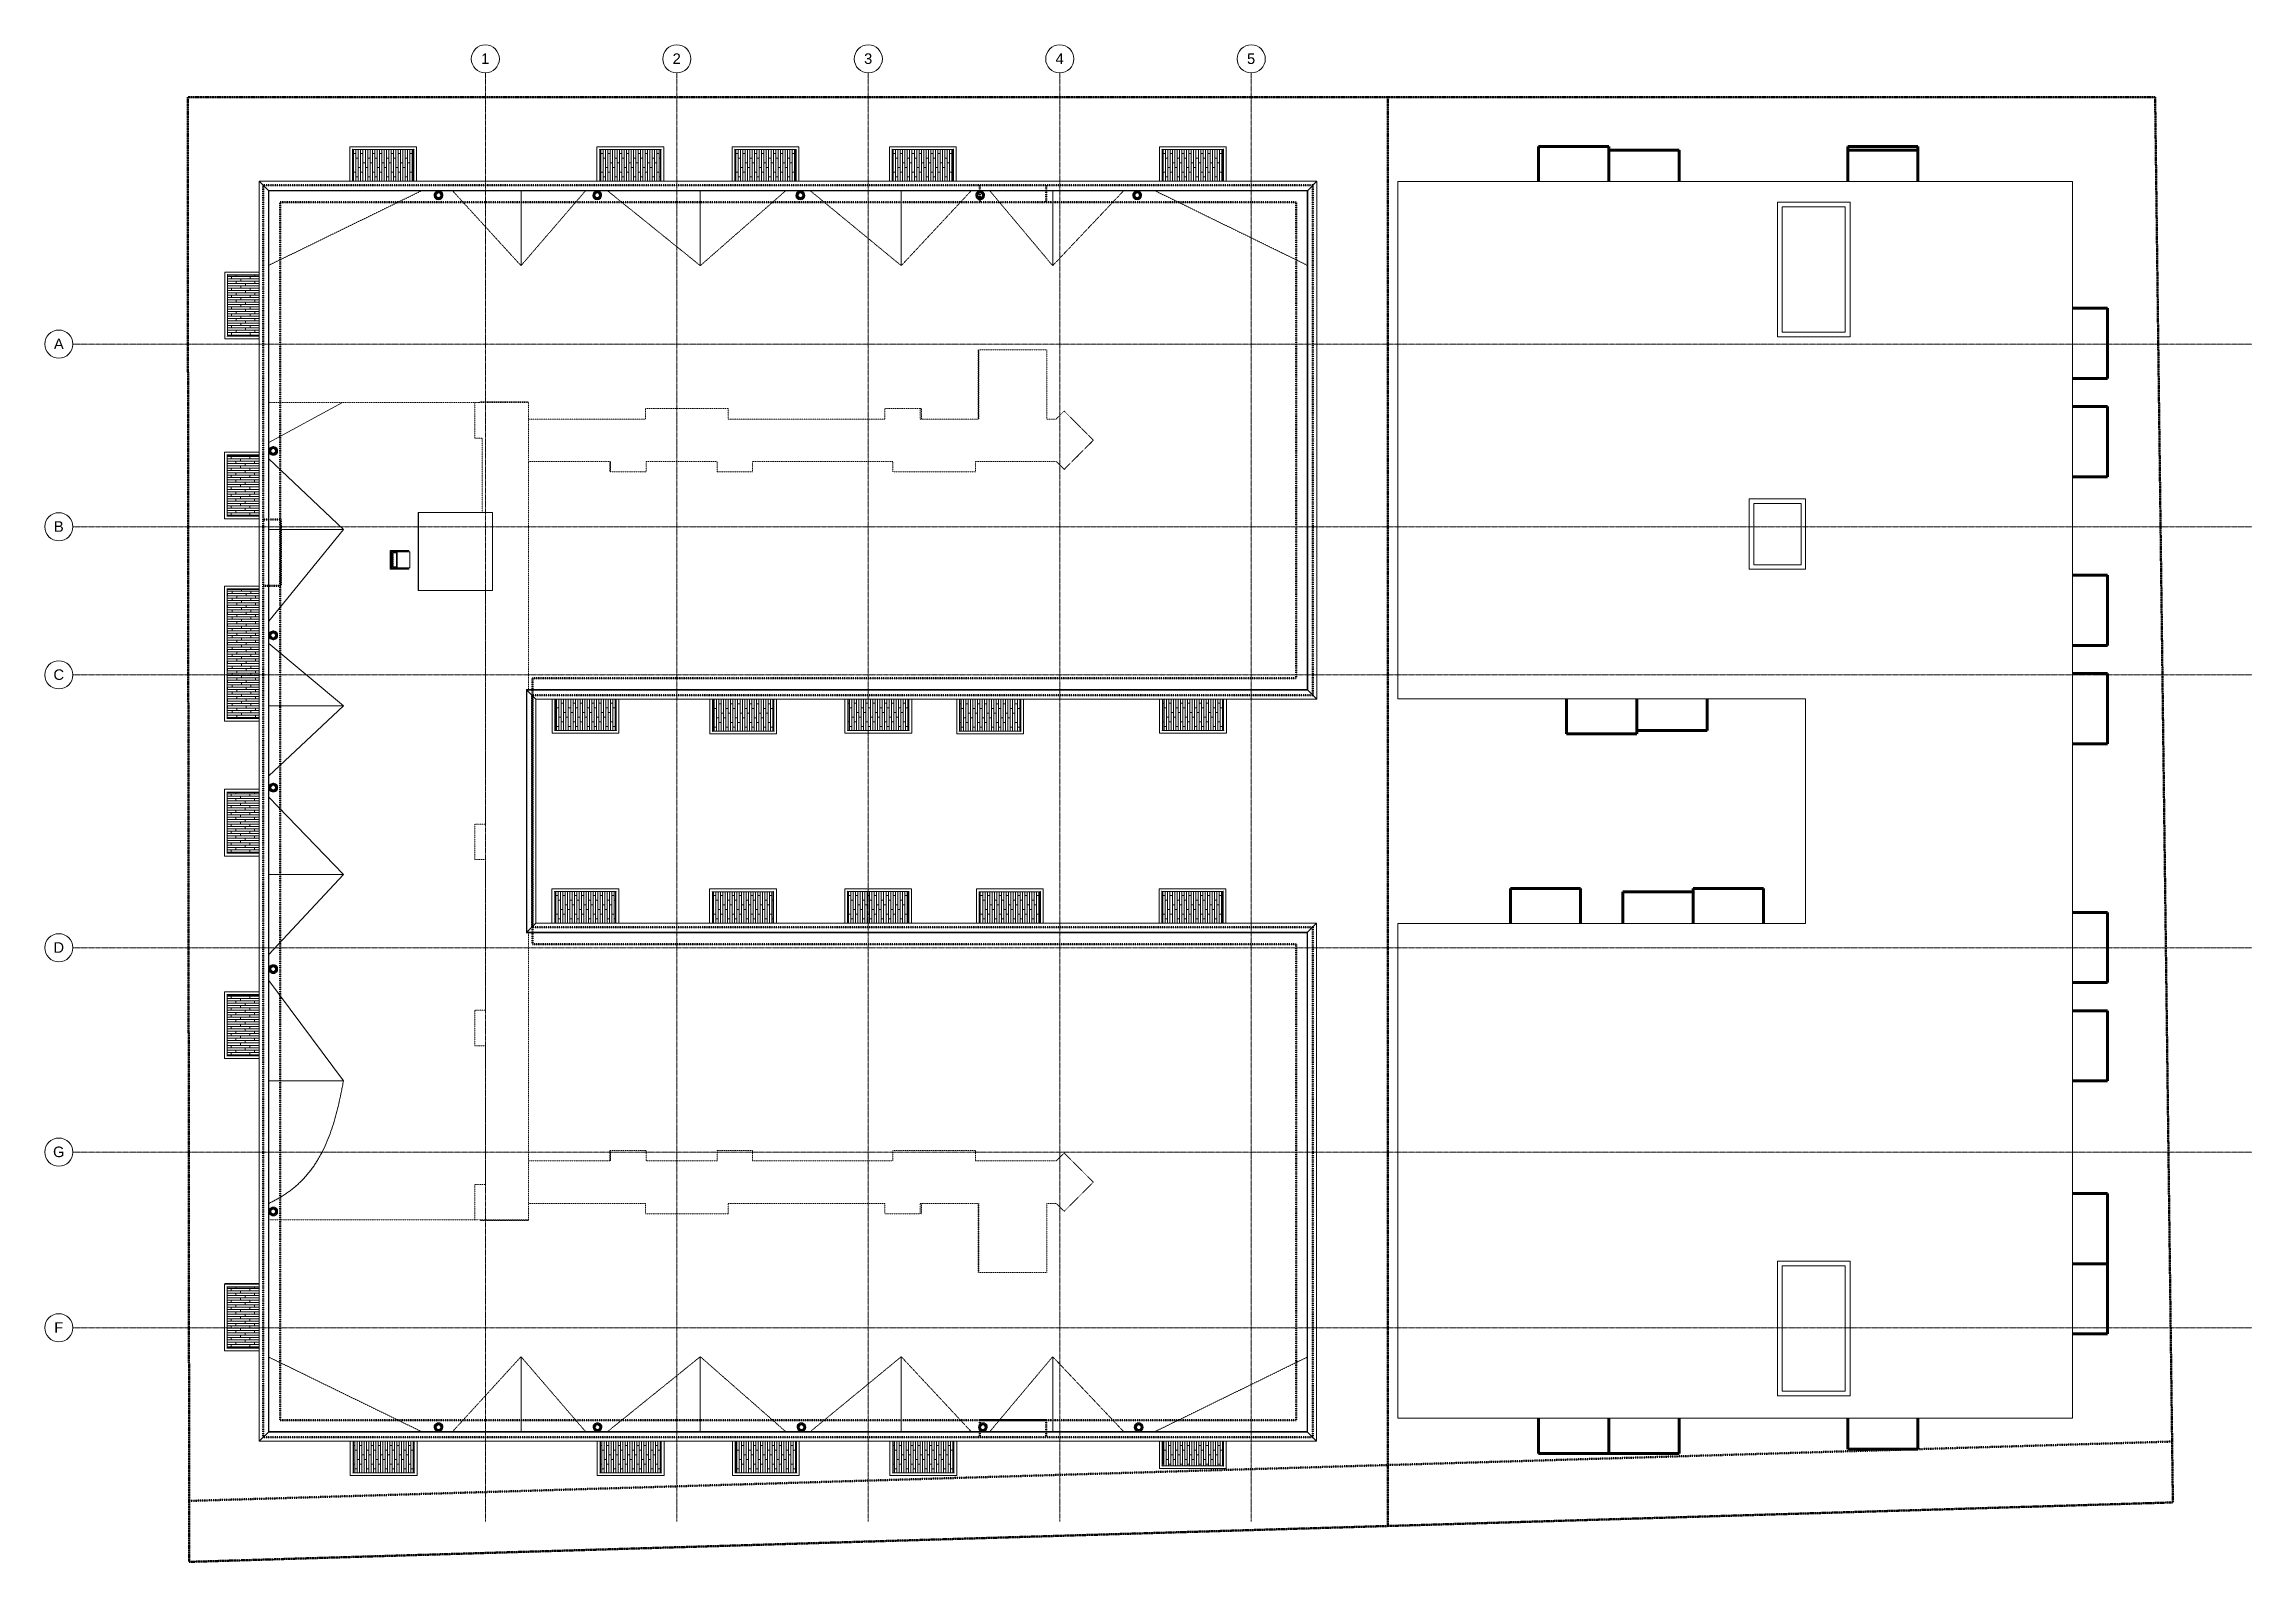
# Model space of a CAD drawing. Header units: inches. Extents: x -4235 to -464, y 9767 to 12359.
import ezdxf

# ---------------------------------------------------------------- set-up
doc = ezdxf.new("R2010")
doc.units = ezdxf.units.IN
doc.header["$MEASUREMENT"] = 0
for name, pattern in [('Dash 1_16_', [0.125, 0.0625, -0.0625]), ('Double Dash 3_8_', [1, 0.375, -0.125, 0.125, -0.125, 0.125, -0.125]), ('Grid Line 1_2_', [0.875, 0.5, -0.125, 0.125, -0.125])]:
    doc.linetypes.add(name, pattern=pattern)
for name, color, linetype, lineweight in [('0-1', 7, 'Continuous', 5), ('A-AREA-1', 9, 'Continuous', 70), ('A-FLOR-1', 253, 'Continuous', 9), ('A-FLOR-2', 7, 'Dash 1_16_', 9), ('A-FLOR-HRAL', 11, 'Continuous', 9), ('A-FLOR-PATT-1', 254, 'Continuous', 9), ('A-GENM', 5, 'Continuous', 9), ('A-ROOF', 132, 'Continuous', 13), ('A-ROOF-1', 7, 'Dash 1_16_', 9), ('A-ROOF-2', 132, 'Continuous', 9), ('A-WALL-1', 253, 'Continuous', 9), ('A-WALL-2', 113, 'Continuous', 9), ('C-PROP-LINE', 91, 'Double Dash 3_8_', 50), ('C-PROP-LINE-1', 91, 'Dash 1_16_', 50), ('M-EQPM', 50, 'Continuous', 9), ('S-FNDN-1', 32, 'Continuous', 9), ('S-GRID-1', 1, 'Grid Line 1_2_', 9), ('S-GRID-IDEN', 1, 'Continuous', 9)]:
    doc.layers.add(name, color=color, linetype=linetype, lineweight=lineweight)
doc.styles.add('Arial', font='arial.ttf', dxfattribs={"height": 18})

msp = doc.modelspace()

# ---------------------------------------------------------------- texts
at = {"layer": 'S-GRID-IDEN', "char_height": 18, "attachment_point": 1, "style": 'Arial'}
for s, insert, width in [('1', (-3488.5, 12343.6), 16.968), ('2', (-3161.5, 12343.6), 16.968), ('3', (-2834.5, 12343.6), 16.968), ('4', (-2507.5, 12343.6), 16.968), ('5', (-2180.5, 12343.6), 16.968), ('A', (-4218.1, 11856.6), 20.301), ('B', (-4218.1, 11544.6), 20.301), ('C', (-4218.9, 11291.6), 22.119), ('D', (-4218.9, 10825.6), 22.119), ('G', (-4219.6, 10476.6), 23.937), ('F', (-4217.5, 10176.6), 18.786)]:
    msp.add_mtext(s, dxfattribs=dict(at, insert=insert, width=width))

# ---------------------------------------------------------------- blocks, each defined once
blk = doc.blocks.new('CTR - 2nd Phase_rvt-1-BACKGROUND - ROOF PLAN')
at = {"layer": 'A-AREA-1'}
for p, q in [((-1682.7, 12184.6), (-1562.7, 12184.6)), ((-1682.7, 12124.6), (-1682.7, 12184.6)), ((-1562.7, 12184.6), (-1562.7, 12124.6)), ((-1562.7, 12178.6), (-1442.7, 12178.6)), ((-1562.7, 12124.6), (-1562.7, 12178.6)), ((-1442.7, 12178.6), (-1442.7, 12124.6)), ((-1154.7, 12184.6), (-1034.7, 12184.6)), ((-1154.7, 12124.6), (-1154.7, 12184.6)), ((-1154.7, 12178.6), (-1034.7, 12178.6)), ((-1154.7, 12124.6), (-1154.7, 12178.6)), ((-1034.7, 12184.6), (-1034.7, 12124.6)), ((-1034.7, 12178.6), (-1034.7, 12124.6)), ((-710.7, 11908.6), (-770.7, 11908.6)), ((-710.7, 11788.6), (-710.7, 11908.6)), ((-770.7, 11788.6), (-710.7, 11788.6)), ((-710.7, 11740.6), (-770.7, 11740.6)), ((-710.7, 11620.6), (-710.7, 11740.6)), ((-770.7, 11620.6), (-710.7, 11620.6)), ((-710.7, 11452.6), (-770.7, 11452.6)), ((-710.7, 11332.6), (-710.7, 11452.6)), ((-770.7, 11332.6), (-710.7, 11332.6)), ((-710.7, 11284.6), (-770.7, 11284.6)), ((-710.7, 11164.6), (-710.7, 11284.6)), ((-1634.7, 11181.4), (-1634.7, 11241.4)), ((-1514.7, 11241.4), (-1514.7, 11181.4)), ((-1514.7, 11187.4), (-1514.7, 11241.4)), ((-1394.7, 11241.4), (-1394.7, 11187.4)), ((-1514.7, 11181.4), (-1634.7, 11181.4)), ((-1394.7, 11187.4), (-1514.7, 11187.4)), ((-770.7, 11164.6), (-710.7, 11164.6)), ((-1730.7, 10917.4), (-1730.7, 10857.4)), ((-1610.7, 10917.4), (-1730.7, 10917.4)), ((-1610.7, 10857.4), (-1610.7, 10917.4)), ((-1538.7, 10911.4), (-1538.7, 10857.4)), ((-1418.7, 10911.4), (-1538.7, 10911.4)), ((-1418.7, 10917.4), (-1418.7, 10857.4)), ((-1298.7, 10917.4), (-1418.7, 10917.4)), ((-1418.7, 10857.4), (-1418.7, 10911.4)), ((-1298.7, 10857.4), (-1298.7, 10917.4)), ((-710.7, 10876.6), (-770.7, 10876.6)), ((-710.7, 10756.6), (-710.7, 10876.6)), ((-770.7, 10756.6), (-710.7, 10756.6)), ((-710.7, 10708.6), (-770.7, 10708.6)), ((-710.7, 10588.6), (-710.7, 10708.6)), ((-770.7, 10588.6), (-710.7, 10588.6)), ((-710.7, 10396.6), (-770.7, 10396.6)), ((-710.7, 10276.6), (-710.7, 10396.6)), ((-710.7, 10276.6), (-770.7, 10276.6)), ((-710.7, 10156.6), (-710.7, 10276.6)), ((-770.7, 10156.6), (-710.7, 10156.6)), ((-1682.7, 9952.6), (-1682.7, 10012.6)), ((-1562.7, 9952.6), (-1562.7, 10012.6)), ((-1442.7, 10012.6), (-1442.7, 9952.6)), ((-1154.7, 9959.8), (-1154.7, 10012.6)), ((-1034.7, 10012.6), (-1034.7, 9959.8)), ((-1034.7, 9959.8), (-1154.7, 9959.8)), ((-1562.7, 9952.6), (-1682.7, 9952.6)), ((-1442.7, 9952.6), (-1562.7, 9952.6))]:
    blk.add_line(p, q, dxfattribs=at)
at = {"layer": 'A-FLOR-1'}
for p, q in [((-770.7, 12124.6), (-1922.7, 12124.6)), ((-1922.7, 12124.6), (-1922.7, 11241.4)), ((-770.7, 10012.6), (-770.7, 12124.6)), ((-1922.7, 11241.4), (-1226.7, 11241.4)), ((-1226.7, 11241.4), (-1226.7, 10857.4)), ((-1226.7, 10857.4), (-1922.7, 10857.4)), ((-1922.7, 10857.4), (-1922.7, 10012.6)), ((-1922.7, 10012.6), (-770.7, 10012.6))]:
    blk.add_line(p, q, dxfattribs=at)
at = {"layer": 'A-WALL-1'}
for p, q in [((-1274.7, 12089.7), (-1150.7, 12089.7)), ((-1274.7, 12089.7), (-1274.7, 12081.7)), ((-1274.7, 11859.7), (-1274.7, 12081.7)), ((-1158.7, 12081.7), (-1266.7, 12081.7)), ((-1266.7, 12081.7), (-1266.7, 11867.7)), ((-1158.7, 11867.7), (-1158.7, 12081.7)), ((-1150.7, 12081.7), (-1150.7, 12089.7)), ((-1150.7, 12081.7), (-1150.7, 11867.7)), ((-1274.7, 11859.7), (-1266.7, 11859.7)), ((-1266.7, 11867.7), (-1158.7, 11867.7)), ((-1150.7, 11859.7), (-1266.7, 11859.7)), ((-1150.7, 11859.7), (-1150.7, 11867.7)), ((-1322.7, 11582.6), (-1226.7, 11582.6)), ((-1322.7, 11582.6), (-1322.7, 11575)), ((-1322.7, 11470.2), (-1322.7, 11575)), ((-1234.3, 11575), (-1315.1, 11575)), ((-1315.1, 11575), (-1315.1, 11470.2)), ((-1234.3, 11470.2), (-1234.3, 11575)), ((-1226.7, 11575), (-1226.7, 11582.6)), ((-1226.7, 11575), (-1226.7, 11462.6)), ((-1322.7, 11470.2), (-1322.7, 11462.6)), ((-1234.3, 11462.6), (-1322.7, 11462.6)), ((-1315.1, 11470.2), (-1234.3, 11470.2)), ((-1234.3, 11462.6), (-1226.7, 11462.6)), ((-1274.7, 10059), (-1274.7, 10281)), ((-1266.7, 10281), (-1274.7, 10281)), ((-1266.7, 10281), (-1150.7, 10281)), ((-1266.7, 10273), (-1266.7, 10059)), ((-1158.7, 10273), (-1266.7, 10273)), ((-1158.7, 10059), (-1158.7, 10273)), ((-1150.7, 10273), (-1150.7, 10281)), ((-1150.7, 10273), (-1150.7, 10059)), ((-1274.7, 10059), (-1274.7, 10051)), ((-1150.7, 10051), (-1274.7, 10051)), ((-1266.7, 10059), (-1158.7, 10059)), ((-1150.7, 10051), (-1150.7, 10059))]:
    blk.add_line(p, q, dxfattribs=at)
blk = doc.blocks.new('Basic Wall _ EXT - FIBER CEMENT - SMALL - ___-2145929-BACKGROUND - ROOF PLAN')
at = {"layer": 'A-WALL-2'}
for p, q in [((-3851.8, 12109.7), (-3867.3, 12125.2)), ((-2061.4, 12125.2), (-3867.3, 12125.2)), ((-2076.8, 12109.7), (-3851.8, 12109.7)), ((-3851.6, 12109.5), (-2077, 12109.5)), ((-3851.1, 12109), (-3851.6, 12109.5)), ((-2077.5, 12109), (-3851.1, 12109)), ((-2077.1, 12109.5), (-2077.5, 12109)), ((-2061.4, 12125.2), (-2076.8, 12109.7))]:
    blk.add_line(p, q, dxfattribs=at)
at = {"layer": 'A-WALL-2', "flags": 128}
for points in [[(-3851.6, 12109.5), (-3851.6, 12109.5), (-3851.7, 12109.5), (-3851.7, 12109.6), (-3851.7, 12109.6), (-3851.8, 12109.7), (-3851.8, 12109.7)], [(-3851.6, 12109.5), (-3851.6, 12109.5), (-3851.6, 12109.5), (-3851.6, 12109.5)], [(-2077, 12109.5), (-2077, 12109.5), (-2077, 12109.5), (-2077.1, 12109.5)], [(-2076.8, 12109.7), (-2076.9, 12109.7), (-2076.9, 12109.6), (-2077, 12109.6), (-2077, 12109.5), (-2077, 12109.5), (-2077, 12109.5)]]:
    blk.add_lwpolyline(points, dxfattribs=at)
blk = doc.blocks.new('Basic Wall _ EXT - FIBER CEMENT - SMALL - ___-2145930-BACKGROUND - ROOF PLAN')
at = {"layer": 'A-WALL-2'}
for p, q in [((-2077.5, 12109), (-2077.1, 12109.5)), ((-2077.5, 11257), (-2077.5, 12109)), ((-2077, 12109.5), (-2077, 11256.5)), ((-2076.8, 12109.7), (-2061.4, 12125.2)), ((-2076.8, 11256.3), (-2076.8, 12109.7)), ((-2061.4, 11240.8), (-2061.4, 12125.2)), ((-2077.1, 11256.5), (-2077.5, 11257)), ((-2061.4, 11240.8), (-2076.8, 11256.3))]:
    blk.add_line(p, q, dxfattribs=at)
at = {"layer": 'A-WALL-2', "flags": 128}
for points in [[(-2077.1, 12109.5), (-2077, 12109.5), (-2077, 12109.5), (-2077, 12109.5)], [(-2077, 12109.5), (-2077, 12109.5), (-2077, 12109.5), (-2077, 12109.6), (-2076.9, 12109.6), (-2076.9, 12109.7), (-2076.8, 12109.7)], [(-2077, 11256.5), (-2077, 11256.5), (-2077, 11256.5), (-2077.1, 11256.5)], [(-2076.8, 11256.3), (-2076.9, 11256.3), (-2076.9, 11256.4), (-2077, 11256.4), (-2077, 11256.5), (-2077, 11256.5), (-2077, 11256.5)]]:
    blk.add_lwpolyline(points, dxfattribs=at)
blk = doc.blocks.new('Basic Wall _ EXT - FIBER CEMENT - SMALL - ___-2145931-BACKGROUND - ROOF PLAN')
at = {"layer": 'A-WALL-2'}
for p, q in [((-3410.6, 11256.5), (-3411, 11257)), ((-3411, 11257), (-2077.5, 11257)), ((-2077, 11256.5), (-3410.5, 11256.5)), ((-3394.9, 11240.8), (-3410.3, 11256.3)), ((-3410.3, 11256.3), (-2076.8, 11256.3)), ((-3394.9, 11240.8), (-2061.4, 11240.8)), ((-2077.5, 11257), (-2077.1, 11256.5)), ((-2076.8, 11256.3), (-2061.4, 11240.8))]:
    blk.add_line(p, q, dxfattribs=at)
at = {"layer": 'A-WALL-2', "flags": 128}
for points in [[(-3410.5, 11256.5), (-3410.5, 11256.5), (-3410.5, 11256.5), (-3410.6, 11256.5)], [(-3410.3, 11256.3), (-3410.4, 11256.3), (-3410.4, 11256.4), (-3410.5, 11256.4), (-3410.5, 11256.5), (-3410.5, 11256.5), (-3410.5, 11256.5)], [(-2077.1, 11256.5), (-2077, 11256.5), (-2077, 11256.5), (-2077, 11256.5)], [(-2077, 11256.5), (-2077, 11256.5), (-2077, 11256.5), (-2077, 11256.4), (-2076.9, 11256.4), (-2076.9, 11256.3), (-2076.8, 11256.3)]]:
    blk.add_lwpolyline(points, dxfattribs=at)
blk = doc.blocks.new('Basic Wall _ EXT - FIBER CEMENT - SMALL - ___-2145932-BACKGROUND - ROOF PLAN')
at = {"layer": 'A-WALL-2'}
for p, q in [((-3411, 11257), (-3410.6, 11256.5)), ((-3411, 10841.8), (-3411, 11257)), ((-3410.5, 11256.5), (-3410.5, 10842.3)), ((-3410.3, 11256.3), (-3394.9, 11240.8)), ((-3410.3, 10842.5), (-3410.3, 11256.3)), ((-3394.9, 10858), (-3394.9, 11240.8)), ((-3410.6, 10842.3), (-3411, 10841.8)), ((-3394.9, 10858), (-3410.3, 10842.5))]:
    blk.add_line(p, q, dxfattribs=at)
at = {"layer": 'A-WALL-2', "flags": 128}
for points in [[(-3410.6, 11256.5), (-3410.5, 11256.5), (-3410.5, 11256.5), (-3410.5, 11256.5)], [(-3410.5, 11256.5), (-3410.5, 11256.5), (-3410.5, 11256.5), (-3410.5, 11256.4), (-3410.4, 11256.4), (-3410.4, 11256.3), (-3410.3, 11256.3)], [(-3410.5, 10842.3), (-3410.5, 10842.3), (-3410.5, 10842.3), (-3410.6, 10842.3)], [(-3410.3, 10842.5), (-3410.4, 10842.5), (-3410.4, 10842.4), (-3410.5, 10842.4), (-3410.5, 10842.3), (-3410.5, 10842.3), (-3410.5, 10842.3)]]:
    blk.add_lwpolyline(points, dxfattribs=at)
blk = doc.blocks.new('Basic Wall _ EXT - FIBER CEMENT - SMALL - ___-2145933-BACKGROUND - ROOF PLAN')
at = {"layer": 'A-WALL-2'}
for p, q in [((-3411, 10841.8), (-3410.6, 10842.3)), ((-2077.9, 10841.8), (-3411, 10841.8)), ((-3410.5, 10842.3), (-2077.4, 10842.3)), ((-3410.3, 10842.5), (-3394.9, 10858)), ((-2077.2, 10842.5), (-3410.3, 10842.5)), ((-2061.7, 10858), (-3394.9, 10858)), ((-2077.4, 10842.3), (-2077.9, 10841.8)), ((-2061.7, 10858), (-2077.2, 10842.5))]:
    blk.add_line(p, q, dxfattribs=at)
at = {"layer": 'A-WALL-2', "flags": 128}
for points in [[(-3410.6, 10842.3), (-3410.5, 10842.3), (-3410.5, 10842.3), (-3410.5, 10842.3)], [(-3410.5, 10842.3), (-3410.5, 10842.3), (-3410.5, 10842.3), (-3410.5, 10842.4), (-3410.4, 10842.4), (-3410.4, 10842.5), (-3410.3, 10842.5)], [(-2077.2, 10842.5), (-2077.2, 10842.5), (-2077.3, 10842.4), (-2077.3, 10842.4), (-2077.4, 10842.3), (-2077.4, 10842.3), (-2077.4, 10842.3)], [(-2077.4, 10842.3), (-2077.4, 10842.3), (-2077.4, 10842.3), (-2077.4, 10842.3)]]:
    blk.add_lwpolyline(points, dxfattribs=at)
blk = doc.blocks.new('Basic Wall _ EXT - FIBER CEMENT - SMALL - 1hr - ___-2145934-BACKGROUND - ROOF PLAN')
at = {"layer": 'A-WALL-2'}
for p, q in [((-2077.9, 10841.8), (-2077.4, 10842.3)), ((-2077.9, 9989.8), (-2077.9, 10841.8)), ((-2077.4, 10842.3), (-2077.4, 9989.3)), ((-2077.2, 10842.5), (-2061.7, 10858)), ((-2077.2, 9989.1), (-2077.2, 10842.5)), ((-2061.7, 9973.6), (-2061.7, 10858)), ((-2077.4, 9989.3), (-2077.9, 9989.8)), ((-2061.7, 9973.6), (-2077.2, 9989.1))]:
    blk.add_line(p, q, dxfattribs=at)
at = {"layer": 'A-WALL-2', "flags": 128}
for points in [[(-2077.4, 10842.3), (-2077.4, 10842.3), (-2077.4, 10842.3), (-2077.3, 10842.4), (-2077.3, 10842.4), (-2077.2, 10842.5), (-2077.2, 10842.5)], [(-2077.4, 10842.3), (-2077.4, 10842.3), (-2077.4, 10842.3), (-2077.4, 10842.3)], [(-2077.2, 9989.1), (-2077.2, 9989.1), (-2077.3, 9989.2), (-2077.3, 9989.2), (-2077.4, 9989.3), (-2077.4, 9989.3), (-2077.4, 9989.3)], [(-2077.4, 9989.3), (-2077.4, 9989.3), (-2077.4, 9989.3), (-2077.4, 9989.3)]]:
    blk.add_lwpolyline(points, dxfattribs=at)
blk = doc.blocks.new('Basic Wall _ EXT - FIBER CEMENT - SMALL - ___-2145935-BACKGROUND - ROOF PLAN')
at = {"layer": 'A-WALL-2'}
for p, q in [((-3867.3, 12125.2), (-3851.8, 12109.7)), ((-3867.3, 12125.2), (-3867.3, 9973.6)), ((-3851.8, 12109.7), (-3851.8, 9989.1)), ((-3851.6, 9989.3), (-3851.6, 12109.5)), ((-3851.6, 12109.5), (-3851.1, 12109)), ((-3851.1, 12109), (-3851.1, 9989.8)), ((-3851.8, 9989.1), (-3867.3, 9973.6)), ((-3851.1, 9989.8), (-3851.6, 9989.3))]:
    blk.add_line(p, q, dxfattribs=at)
at = {"layer": 'A-WALL-2', "flags": 128}
for points in [[(-3851.8, 12109.7), (-3851.8, 12109.7), (-3851.7, 12109.6), (-3851.7, 12109.6), (-3851.7, 12109.5), (-3851.6, 12109.5), (-3851.6, 12109.5)], [(-3851.6, 12109.5), (-3851.6, 12109.5), (-3851.6, 12109.5), (-3851.6, 12109.5)], [(-3851.6, 9989.3), (-3851.6, 9989.3), (-3851.7, 9989.3), (-3851.7, 9989.2), (-3851.7, 9989.2), (-3851.8, 9989.1), (-3851.8, 9989.1)], [(-3851.6, 9989.3), (-3851.6, 9989.3), (-3851.6, 9989.3), (-3851.6, 9989.3)]]:
    blk.add_lwpolyline(points, dxfattribs=at)
blk = doc.blocks.new('Basic Wall _ EXT - FIBER CEMENT - SMALL - ___-2145937-BACKGROUND - ROOF PLAN')
at = {"layer": 'A-WALL-2'}
for p, q in [((-3867.3, 9973.6), (-3851.8, 9989.1)), ((-3867.3, 9973.6), (-2061.7, 9973.6)), ((-2077.2, 9989.1), (-3851.8, 9989.1)), ((-3851.6, 9989.3), (-3851.1, 9989.8)), ((-2077.4, 9989.3), (-3851.6, 9989.3)), ((-2077.9, 9989.8), (-3851.1, 9989.8)), ((-2077.9, 9989.8), (-2077.4, 9989.3)), ((-2077.2, 9989.1), (-2061.7, 9973.6))]:
    blk.add_line(p, q, dxfattribs=at)
at = {"layer": 'A-WALL-2', "flags": 128}
for points in [[(-3851.8, 9989.1), (-3851.8, 9989.1), (-3851.7, 9989.2), (-3851.7, 9989.2), (-3851.7, 9989.3), (-3851.6, 9989.3), (-3851.6, 9989.3)], [(-3851.6, 9989.3), (-3851.6, 9989.3), (-3851.6, 9989.3), (-3851.6, 9989.3)], [(-2077.4, 9989.3), (-2077.4, 9989.3), (-2077.4, 9989.3), (-2077.4, 9989.3)], [(-2077.4, 9989.3), (-2077.4, 9989.3), (-2077.4, 9989.3), (-2077.3, 9989.2), (-2077.3, 9989.2), (-2077.2, 9989.1), (-2077.2, 9989.1)]]:
    blk.add_lwpolyline(points, dxfattribs=at)
blk = doc.blocks.new('Hatch-Precision_Ladders-Roof_Hatch - 2_0_x2_0_-2210683-BACKGROUND - ROOF PLAN')
at = {"layer": 'A-GENM'}
for p, q in [((-3611.8, 11494.6), (-3643.8, 11494.6)), ((-3643.8, 11494.6), (-3643.8, 11462.6)), ((-3643.8, 11462.6), (-3611.8, 11462.6)), ((-3641.9, 11492.6), (-3642.3, 11493)), ((-3642.3, 11493), (-3642.3, 11464.2)), ((-3613.6, 11493), (-3642.3, 11493)), ((-3641.9, 11464.6), (-3642.3, 11464.2)), ((-3642.3, 11464.2), (-3613.6, 11464.2)), ((-3641.7, 11492.3), (-3642, 11492.6)), ((-3642, 11492.6), (-3642, 11464.6)), ((-3614, 11492.6), (-3642, 11492.6)), ((-3641.7, 11464.8), (-3642, 11464.6)), ((-3642, 11464.6), (-3614, 11464.6)), ((-3641.8, 11464.8), (-3641.8, 11492.3)), ((-3633.3, 11492.3), (-3641.8, 11492.3)), ((-3633.3, 11464.8), (-3641.8, 11464.8)), ((-3633.3, 11490.7), (-3640.1, 11490.7)), ((-3640.1, 11490.7), (-3640.1, 11466.5)), ((-3640.1, 11466.5), (-3633.3, 11466.5)), ((-3640, 11490.6), (-3640, 11466.6)), ((-3633.3, 11490.6), (-3640, 11490.6)), ((-3640, 11466.6), (-3640, 11490.6)), ((-3640, 11490.6), (-3633.3, 11490.6)), ((-3640, 11466.6), (-3633.3, 11466.6)), ((-3633.3, 11466.6), (-3640, 11466.6)), ((-3639.8, 11490.6), (-3639.8, 11466.6)), ((-3633.3, 11464.8), (-3633.3, 11492.3)), ((-3633.3, 11492.3), (-3631.7, 11492.3)), ((-3633.3, 11464.8), (-3631.7, 11464.8)), ((-3631.7, 11492.3), (-3631.7, 11464.8)), ((-3610.2, 11492.3), (-3631.7, 11492.3)), ((-3631.7, 11464.8), (-3610.2, 11464.8)), ((-3614, 11492.6), (-3614.2, 11492.3)), ((-3614.2, 11464.8), (-3614, 11464.6)), ((-3614, 11492.3), (-3614, 11492.6)), ((-3613.9, 11492.6), (-3614, 11492.6)), ((-3614, 11464.6), (-3614, 11464.8)), ((-3614, 11464.6), (-3613.9, 11464.6)), ((-3613.6, 11493), (-3613.9, 11492.6)), ((-3613.9, 11492.3), (-3613.9, 11492.6)), ((-3613.9, 11464.6), (-3613.9, 11464.8)), ((-3613.9, 11464.6), (-3613.6, 11464.2)), ((-3613.6, 11492.3), (-3613.6, 11493)), ((-3613.6, 11464.2), (-3613.6, 11464.8)), ((-3611.8, 11492.3), (-3611.8, 11494.6)), ((-3611.8, 11494.6), (-3611.8, 11494.6)), ((-3611.8, 11462.6), (-3611.8, 11464.8)), ((-3611.8, 11462.6), (-3611.8, 11462.6)), ((-3610.2, 11464.8), (-3610.2, 11492.3))]:
    blk.add_line(p, q, dxfattribs=at)
blk = doc.blocks.new('Railing - Railing-2550578-BACKGROUND - ROOF PLAN')
at = {"layer": 'A-FLOR-HRAL'}
for p, q in [((-3926.7, 11433.8), (-3926.7, 11203.1)), ((-3867.3, 11433.8), (-3926.7, 11433.8)), ((-3922, 11207.9), (-3922, 11429)), ((-3922, 11429), (-3867.3, 11429)), ((-3926.7, 11203.1), (-3867.3, 11203.1)), ((-3867.3, 11207.9), (-3922, 11207.9))]:
    blk.add_line(p, q, dxfattribs=at)
for points, knots in [([(-3926.3, 11433.3), (-3926.3, 11433.3), (-3926.4, 11433.4), (-3926.4, 11433.5), (-3926.5, 11433.5), (-3926.5, 11433.5), (-3926.5, 11433.6), (-3926.6, 11433.6), (-3926.6, 11433.6), (-3926.6, 11433.7), (-3926.7, 11433.7), (-3926.7, 11433.7), (-3926.7, 11433.7), (-3926.7, 11433.8), (-3926.7, 11433.8)], [0, 0, 0, 0, 0.166667, 0.25, 0.333333, 0.375, 0.416667, 0.5, 0.541667, 0.583333, 0.666667, 0.75, 0.833333, 1, 1, 1, 1]), ([(-3922, 11429), (-3922, 11429), (-3922, 11429), (-3922, 11429.1), (-3922.1, 11429.1), (-3922.1, 11429.1), (-3922.1, 11429.1), (-3922.1, 11429.2), (-3922.2, 11429.2), (-3922.2, 11429.3), (-3922.3, 11429.3), (-3922.3, 11429.3), (-3922.4, 11429.4), (-3922.4, 11429.5), (-3922.5, 11429.5)], [0, 0, 0, 0, 0.166667, 0.25, 0.333333, 0.416667, 0.458333, 0.5, 0.583333, 0.666667, 0.708333, 0.75, 0.833333, 1, 1, 1, 1]), ([(-3926.3, 11203.6), (-3926.3, 11203.6), (-3926.4, 11203.5), (-3926.4, 11203.4), (-3926.5, 11203.4), (-3926.5, 11203.3), (-3926.5, 11203.3), (-3926.6, 11203.3), (-3926.6, 11203.2), (-3926.6, 11203.2), (-3926.7, 11203.2), (-3926.7, 11203.2), (-3926.7, 11203.1), (-3926.7, 11203.1), (-3926.7, 11203.1)], [0, 0, 0, 0, 0.166667, 0.25, 0.333333, 0.375, 0.416667, 0.5, 0.541667, 0.583333, 0.666667, 0.75, 0.833333, 1, 1, 1, 1]), ([(-3922, 11207.9), (-3922, 11207.9), (-3922, 11207.8), (-3922, 11207.8), (-3922.1, 11207.8), (-3922.1, 11207.8), (-3922.1, 11207.7), (-3922.1, 11207.7), (-3922.2, 11207.7), (-3922.2, 11207.6), (-3922.3, 11207.6), (-3922.3, 11207.6), (-3922.4, 11207.5), (-3922.4, 11207.4), (-3922.5, 11207.4)], [0, 0, 0, 0, 0.166667, 0.25, 0.333333, 0.416667, 0.458333, 0.5, 0.583333, 0.666667, 0.708333, 0.75, 0.833333, 1, 1, 1, 1])]:
    blk.add_open_spline(points, degree=3, knots=knots, dxfattribs=at)
blk = doc.blocks.new('Walls 1 - Walls 1-2559882-BACKGROUND - ROOF PLAN')
at = {"layer": 'A-WALL-2'}
for p, q in [((-3867.3, 11208.8), (-3922, 11208.8)), ((-3922, 11208), (-3867.3, 11208))]:
    blk.add_line(p, q, dxfattribs=at)
blk = doc.blocks.new('Walls 4 - Walls 1-2559901-BACKGROUND - ROOF PLAN')
at = {"layer": 'A-WALL-2'}
for p, q in [((-3867.3, 11428.9), (-3922, 11428.9)), ((-3922, 11428.1), (-3867.3, 11428.1))]:
    blk.add_line(p, q, dxfattribs=at)
blk = doc.blocks.new('Railing - Railing-2700260-BACKGROUND - ROOF PLAN')
at = {"layer": 'A-FLOR-HRAL'}
for p, q in [((-2216.1, 12184.2), (-2330.1, 12184.2)), ((-2330.1, 12184.2), (-2330.1, 12125.2)), ((-2325.4, 12179.5), (-2220.8, 12179.5)), ((-2325.4, 12125.2), (-2325.4, 12179.5)), ((-2220.8, 12179.5), (-2220.8, 12125.2)), ((-2216.1, 12125.2), (-2216.1, 12184.2))]:
    blk.add_line(p, q, dxfattribs=at)
for points, knots in [([(-2330.1, 12184.2), (-2330.1, 12184.2), (-2330.1, 12184.2), (-2330.1, 12184.2), (-2330.1, 12184.1), (-2330, 12184.1), (-2330, 12184.1), (-2330, 12184.1), (-2330, 12184), (-2329.9, 12184), (-2329.9, 12183.9), (-2329.8, 12183.9), (-2329.8, 12183.8), (-2329.7, 12183.8), (-2329.7, 12183.7)], [0, 0, 0, 0, 0.166667, 0.25, 0.333333, 0.416667, 0.458333, 0.5, 0.583333, 0.666667, 0.708333, 0.75, 0.833333, 1, 1, 1, 1]), ([(-2325.9, 12179.9), (-2325.8, 12179.9), (-2325.8, 12179.8), (-2325.7, 12179.8), (-2325.7, 12179.7), (-2325.6, 12179.7), (-2325.6, 12179.7), (-2325.6, 12179.6), (-2325.5, 12179.6), (-2325.5, 12179.6), (-2325.5, 12179.5), (-2325.4, 12179.5), (-2325.4, 12179.5), (-2325.4, 12179.5), (-2325.4, 12179.5)], [0, 0, 0, 0, 0.166667, 0.25, 0.333333, 0.375, 0.416667, 0.5, 0.541667, 0.583333, 0.666667, 0.75, 0.833333, 1, 1, 1, 1]), ([(-2220.3, 12179.9), (-2220.4, 12179.9), (-2220.4, 12179.8), (-2220.5, 12179.8), (-2220.6, 12179.7), (-2220.6, 12179.7), (-2220.6, 12179.7), (-2220.7, 12179.6), (-2220.7, 12179.6), (-2220.7, 12179.6), (-2220.7, 12179.5), (-2220.8, 12179.5), (-2220.8, 12179.5), (-2220.8, 12179.5), (-2220.8, 12179.5)], [0, 0, 0, 0, 0.166667, 0.25, 0.333333, 0.375, 0.416667, 0.5, 0.541667, 0.583333, 0.666667, 0.75, 0.833333, 1, 1, 1, 1]), ([(-2216.1, 12184.2), (-2216.1, 12184.2), (-2216.1, 12184.2), (-2216.1, 12184.2), (-2216.1, 12184.1), (-2216.2, 12184.1), (-2216.2, 12184.1), (-2216.2, 12184.1), (-2216.3, 12184), (-2216.3, 12184), (-2216.3, 12183.9), (-2216.4, 12183.9), (-2216.5, 12183.8), (-2216.5, 12183.8), (-2216.6, 12183.7)], [0, 0, 0, 0, 0.166667, 0.25, 0.333333, 0.416667, 0.458333, 0.5, 0.583333, 0.666667, 0.708333, 0.75, 0.833333, 1, 1, 1, 1])]:
    blk.add_open_spline(points, degree=3, knots=knots, dxfattribs=at)
blk = doc.blocks.new('Walls 23 - Walls 1-2567155-BACKGROUND - ROOF PLAN')
at = {"layer": 'A-WALL-2'}
for p, q in [((-2221.7, 12179.5), (-2221.7, 12125.2)), ((-2221, 12125.2), (-2221, 12179.5))]:
    blk.add_line(p, q, dxfattribs=at)
blk = doc.blocks.new('Walls 24 - Walls 1-2567174-BACKGROUND - ROOF PLAN')
at = {"layer": 'A-WALL-2'}
for p, q in [((-2325.2, 12179.5), (-2325.2, 12125.2)), ((-2324.5, 12125.2), (-2324.5, 12179.5))]:
    blk.add_line(p, q, dxfattribs=at)
blk = doc.blocks.new('Railing - Railing-2700264-BACKGROUND - ROOF PLAN')
at = {"layer": 'A-FLOR-HRAL'}
for p, q in [((-3176.7, 12184.2), (-3290.7, 12184.2)), ((-3290.7, 12184.2), (-3290.7, 12125.2)), ((-3286, 12179.5), (-3181.4, 12179.5)), ((-3286, 12125.2), (-3286, 12179.5)), ((-3181.4, 12179.5), (-3181.4, 12125.2)), ((-3176.7, 12125.2), (-3176.7, 12184.2))]:
    blk.add_line(p, q, dxfattribs=at)
for points, knots in [([(-3290.7, 12184.2), (-3290.7, 12184.2), (-3290.7, 12184.2), (-3290.7, 12184.2), (-3290.7, 12184.1), (-3290.6, 12184.1), (-3290.6, 12184.1), (-3290.6, 12184.1), (-3290.5, 12184), (-3290.5, 12184), (-3290.5, 12183.9), (-3290.4, 12183.9), (-3290.4, 12183.8), (-3290.3, 12183.8), (-3290.3, 12183.7)], [0, 0, 0, 0, 0.166667, 0.25, 0.333333, 0.416667, 0.458333, 0.5, 0.583333, 0.666667, 0.708333, 0.75, 0.833333, 1, 1, 1, 1]), ([(-3286.5, 12179.9), (-3286.4, 12179.9), (-3286.4, 12179.8), (-3286.3, 12179.8), (-3286.2, 12179.7), (-3286.2, 12179.7), (-3286.2, 12179.7), (-3286.1, 12179.6), (-3286.1, 12179.6), (-3286.1, 12179.6), (-3286.1, 12179.5), (-3286, 12179.5), (-3286, 12179.5), (-3286, 12179.5), (-3286, 12179.5)], [0, 0, 0, 0, 0.166667, 0.25, 0.333333, 0.375, 0.416667, 0.5, 0.541667, 0.583333, 0.666667, 0.75, 0.833333, 1, 1, 1, 1]), ([(-3180.9, 12179.9), (-3181, 12179.9), (-3181, 12179.8), (-3181.1, 12179.8), (-3181.2, 12179.7), (-3181.2, 12179.7), (-3181.2, 12179.7), (-3181.3, 12179.6), (-3181.3, 12179.6), (-3181.3, 12179.6), (-3181.3, 12179.5), (-3181.4, 12179.5), (-3181.4, 12179.5), (-3181.4, 12179.5), (-3181.4, 12179.5)], [0, 0, 0, 0, 0.166667, 0.25, 0.333333, 0.375, 0.416667, 0.5, 0.541667, 0.583333, 0.666667, 0.75, 0.833333, 1, 1, 1, 1]), ([(-3176.7, 12184.2), (-3176.7, 12184.2), (-3176.7, 12184.2), (-3176.7, 12184.2), (-3176.7, 12184.1), (-3176.8, 12184.1), (-3176.8, 12184.1), (-3176.8, 12184.1), (-3176.9, 12184), (-3176.9, 12184), (-3176.9, 12183.9), (-3177, 12183.9), (-3177, 12183.8), (-3177.1, 12183.8), (-3177.1, 12183.7)], [0, 0, 0, 0, 0.166667, 0.25, 0.333333, 0.416667, 0.458333, 0.5, 0.583333, 0.666667, 0.708333, 0.75, 0.833333, 1, 1, 1, 1])]:
    blk.add_open_spline(points, degree=3, knots=knots, dxfattribs=at)
blk = doc.blocks.new('Walls 123 - Walls 1-2567745-BACKGROUND - ROOF PLAN')
at = {"layer": 'A-WALL-2'}
for p, q in [((-3182.3, 12179.5), (-3182.3, 12125.2)), ((-3181.6, 12125.2), (-3181.6, 12179.5))]:
    blk.add_line(p, q, dxfattribs=at)
blk = doc.blocks.new('Walls 124 - Walls 1-2567764-BACKGROUND - ROOF PLAN')
at = {"layer": 'A-WALL-2'}
for p, q in [((-3285.8, 12179.5), (-3285.8, 12125.2)), ((-3285.1, 12125.2), (-3285.1, 12179.5))]:
    blk.add_line(p, q, dxfattribs=at)
blk = doc.blocks.new('Railing - Railing-2700266-BACKGROUND - ROOF PLAN')
at = {"layer": 'A-FLOR-HRAL'}
for p, q in [((-2216.5, 10917), (-2330.5, 10917)), ((-2330.5, 10917), (-2330.5, 10858)), ((-2325.8, 10912.3), (-2221.2, 10912.3)), ((-2325.8, 10858), (-2325.8, 10912.3)), ((-2221.2, 10912.3), (-2221.2, 10858)), ((-2216.5, 10858), (-2216.5, 10917))]:
    blk.add_line(p, q, dxfattribs=at)
for points, knots in [([(-2330.5, 10917), (-2330.5, 10917), (-2330.5, 10917), (-2330.5, 10917), (-2330.5, 10916.9), (-2330.4, 10916.9), (-2330.4, 10916.9), (-2330.4, 10916.9), (-2330.4, 10916.8), (-2330.3, 10916.8), (-2330.3, 10916.7), (-2330.2, 10916.7), (-2330.2, 10916.6), (-2330.1, 10916.6), (-2330.1, 10916.5)], [0, 0, 0, 0, 0.166667, 0.25, 0.333333, 0.416667, 0.458333, 0.5, 0.583333, 0.666667, 0.708333, 0.75, 0.833333, 1, 1, 1, 1]), ([(-2326.3, 10912.7), (-2326.2, 10912.7), (-2326.2, 10912.6), (-2326.1, 10912.6), (-2326.1, 10912.5), (-2326, 10912.5), (-2326, 10912.5), (-2326, 10912.4), (-2325.9, 10912.4), (-2325.9, 10912.4), (-2325.9, 10912.3), (-2325.8, 10912.3), (-2325.8, 10912.3), (-2325.8, 10912.3), (-2325.8, 10912.3)], [0, 0, 0, 0, 0.166667, 0.25, 0.333333, 0.375, 0.416667, 0.5, 0.541667, 0.583333, 0.666667, 0.75, 0.833333, 1, 1, 1, 1]), ([(-2220.7, 10912.7), (-2220.8, 10912.7), (-2220.8, 10912.6), (-2220.9, 10912.6), (-2221, 10912.5), (-2221, 10912.5), (-2221, 10912.5), (-2221.1, 10912.4), (-2221.1, 10912.4), (-2221.1, 10912.4), (-2221.1, 10912.3), (-2221.2, 10912.3), (-2221.2, 10912.3), (-2221.2, 10912.3), (-2221.2, 10912.3)], [0, 0, 0, 0, 0.166667, 0.25, 0.333333, 0.375, 0.416667, 0.5, 0.541667, 0.583333, 0.666667, 0.75, 0.833333, 1, 1, 1, 1]), ([(-2216.5, 10917), (-2216.5, 10917), (-2216.5, 10917), (-2216.5, 10917), (-2216.5, 10916.9), (-2216.6, 10916.9), (-2216.6, 10916.9), (-2216.6, 10916.9), (-2216.7, 10916.8), (-2216.7, 10916.8), (-2216.8, 10916.7), (-2216.8, 10916.7), (-2216.9, 10916.6), (-2216.9, 10916.6), (-2217, 10916.5)], [0, 0, 0, 0, 0.166667, 0.25, 0.333333, 0.416667, 0.458333, 0.5, 0.583333, 0.666667, 0.708333, 0.75, 0.833333, 1, 1, 1, 1])]:
    blk.add_open_spline(points, degree=3, knots=knots, dxfattribs=at)
blk = doc.blocks.new('Walls 118 - Walls 1-2567903-BACKGROUND - ROOF PLAN')
at = {"layer": 'A-WALL-2'}
for p, q in [((-2222.1, 10912.3), (-2222.1, 10858)), ((-2221.4, 10858), (-2221.4, 10912.3))]:
    blk.add_line(p, q, dxfattribs=at)
blk = doc.blocks.new('Walls 119 - Walls 1-2567922-BACKGROUND - ROOF PLAN')
at = {"layer": 'A-WALL-2'}
for p, q in [((-2325.6, 10912.3), (-2325.6, 10858)), ((-2324.9, 10858), (-2324.9, 10912.3))]:
    blk.add_line(p, q, dxfattribs=at)
blk = doc.blocks.new('Railing - Railing-2700268-BACKGROUND - ROOF PLAN')
at = {"layer": 'A-FLOR-HRAL'}
for p, q in [((-2753.5, 10917), (-2867.5, 10917)), ((-2867.5, 10917), (-2867.5, 10858)), ((-2862.8, 10912.3), (-2758.2, 10912.3)), ((-2862.8, 10858), (-2862.8, 10912.3)), ((-2758.2, 10912.3), (-2758.2, 10858)), ((-2753.5, 10858), (-2753.5, 10917))]:
    blk.add_line(p, q, dxfattribs=at)
for points, knots in [([(-2867.5, 10917), (-2867.5, 10917), (-2867.5, 10917), (-2867.5, 10917), (-2867.5, 10916.9), (-2867.5, 10916.9), (-2867.4, 10916.9), (-2867.4, 10916.9), (-2867.4, 10916.8), (-2867.3, 10916.8), (-2867.3, 10916.7), (-2867.2, 10916.7), (-2867.2, 10916.6), (-2867.1, 10916.6), (-2867.1, 10916.5)], [0, 0, 0, 0, 0.166667, 0.25, 0.333333, 0.416667, 0.458333, 0.5, 0.583333, 0.666667, 0.708333, 0.75, 0.833333, 1, 1, 1, 1]), ([(-2863.3, 10912.7), (-2863.3, 10912.7), (-2863.2, 10912.6), (-2863.1, 10912.6), (-2863.1, 10912.5), (-2863, 10912.5), (-2863, 10912.5), (-2863, 10912.4), (-2862.9, 10912.4), (-2862.9, 10912.4), (-2862.9, 10912.3), (-2862.9, 10912.3), (-2862.8, 10912.3), (-2862.8, 10912.3), (-2862.8, 10912.3)], [0, 0, 0, 0, 0.166667, 0.25, 0.333333, 0.375, 0.416667, 0.5, 0.541667, 0.583333, 0.666667, 0.75, 0.833333, 1, 1, 1, 1]), ([(-2757.8, 10912.7), (-2757.8, 10912.7), (-2757.9, 10912.6), (-2757.9, 10912.6), (-2758, 10912.5), (-2758, 10912.5), (-2758, 10912.5), (-2758.1, 10912.4), (-2758.1, 10912.4), (-2758.1, 10912.4), (-2758.2, 10912.3), (-2758.2, 10912.3), (-2758.2, 10912.3), (-2758.2, 10912.3), (-2758.2, 10912.3)], [0, 0, 0, 0, 0.166667, 0.25, 0.333333, 0.375, 0.416667, 0.5, 0.541667, 0.583333, 0.666667, 0.75, 0.833333, 1, 1, 1, 1]), ([(-2753.5, 10917), (-2753.5, 10917), (-2753.5, 10917), (-2753.5, 10917), (-2753.6, 10916.9), (-2753.6, 10916.9), (-2753.6, 10916.9), (-2753.6, 10916.9), (-2753.7, 10916.8), (-2753.7, 10916.8), (-2753.8, 10916.7), (-2753.8, 10916.7), (-2753.9, 10916.6), (-2753.9, 10916.6), (-2754, 10916.5)], [0, 0, 0, 0, 0.166667, 0.25, 0.333333, 0.416667, 0.458333, 0.5, 0.583333, 0.666667, 0.708333, 0.75, 0.833333, 1, 1, 1, 1])]:
    blk.add_open_spline(points, degree=3, knots=knots, dxfattribs=at)
blk = doc.blocks.new('Walls 27 - Walls 1-2568288-BACKGROUND - ROOF PLAN')
at = {"layer": 'A-WALL-2'}
for p, q in [((-2759.2, 10912.3), (-2759.2, 10858)), ((-2758.4, 10858), (-2758.4, 10912.3))]:
    blk.add_line(p, q, dxfattribs=at)
blk = doc.blocks.new('Walls 28 - Walls 1-2568307-BACKGROUND - ROOF PLAN')
at = {"layer": 'A-WALL-2'}
for p, q in [((-2862.7, 10912.3), (-2862.7, 10858)), ((-2861.9, 10858), (-2861.9, 10912.3))]:
    blk.add_line(p, q, dxfattribs=at)
blk = doc.blocks.new('Railing - Railing-2700270-BACKGROUND - ROOF PLAN')
at = {"layer": 'A-FLOR-HRAL'}
for p, q in [((-3253.5, 10917), (-3367.5, 10917)), ((-3367.5, 10917), (-3367.5, 10858)), ((-3362.8, 10912.3), (-3258.2, 10912.3)), ((-3362.8, 10858), (-3362.8, 10912.3)), ((-3258.2, 10912.3), (-3258.2, 10858)), ((-3253.5, 10858), (-3253.5, 10917))]:
    blk.add_line(p, q, dxfattribs=at)
for points, knots in [([(-3367.5, 10917), (-3367.5, 10917), (-3367.5, 10917), (-3367.5, 10917), (-3367.5, 10916.9), (-3367.4, 10916.9), (-3367.4, 10916.9), (-3367.4, 10916.9), (-3367.3, 10916.8), (-3367.3, 10916.8), (-3367.3, 10916.7), (-3367.2, 10916.7), (-3367.2, 10916.6), (-3367.1, 10916.6), (-3367.1, 10916.5)], [0, 0, 0, 0, 0.166667, 0.25, 0.333333, 0.416667, 0.458333, 0.5, 0.583333, 0.666667, 0.708333, 0.75, 0.833333, 1, 1, 1, 1]), ([(-3363.3, 10912.7), (-3363.2, 10912.7), (-3363.2, 10912.6), (-3363.1, 10912.6), (-3363, 10912.5), (-3363, 10912.5), (-3363, 10912.5), (-3362.9, 10912.4), (-3362.9, 10912.4), (-3362.9, 10912.4), (-3362.9, 10912.3), (-3362.8, 10912.3), (-3362.8, 10912.3), (-3362.8, 10912.3), (-3362.8, 10912.3)], [0, 0, 0, 0, 0.166667, 0.25, 0.333333, 0.375, 0.416667, 0.5, 0.541667, 0.583333, 0.666667, 0.75, 0.833333, 1, 1, 1, 1]), ([(-3257.7, 10912.7), (-3257.8, 10912.7), (-3257.8, 10912.6), (-3257.9, 10912.6), (-3258, 10912.5), (-3258, 10912.5), (-3258, 10912.5), (-3258.1, 10912.4), (-3258.1, 10912.4), (-3258.1, 10912.4), (-3258.1, 10912.3), (-3258.2, 10912.3), (-3258.2, 10912.3), (-3258.2, 10912.3), (-3258.2, 10912.3)], [0, 0, 0, 0, 0.166667, 0.25, 0.333333, 0.375, 0.416667, 0.5, 0.541667, 0.583333, 0.666667, 0.75, 0.833333, 1, 1, 1, 1]), ([(-3253.5, 10917), (-3253.5, 10917), (-3253.5, 10917), (-3253.5, 10917), (-3253.5, 10916.9), (-3253.6, 10916.9), (-3253.6, 10916.9), (-3253.6, 10916.9), (-3253.7, 10916.8), (-3253.7, 10916.8), (-3253.7, 10916.7), (-3253.8, 10916.7), (-3253.8, 10916.6), (-3253.9, 10916.6), (-3253.9, 10916.5)], [0, 0, 0, 0, 0.166667, 0.25, 0.333333, 0.416667, 0.458333, 0.5, 0.583333, 0.666667, 0.708333, 0.75, 0.833333, 1, 1, 1, 1])]:
    blk.add_open_spline(points, degree=3, knots=knots, dxfattribs=at)
blk = doc.blocks.new('Walls 32 - Walls 1-2568450-BACKGROUND - ROOF PLAN')
at = {"layer": 'A-WALL-2'}
for p, q in [((-3259.1, 10912.3), (-3259.1, 10858)), ((-3258.4, 10858), (-3258.4, 10912.3))]:
    blk.add_line(p, q, dxfattribs=at)
blk = doc.blocks.new('Walls 33 - Walls 1-2568469-BACKGROUND - ROOF PLAN')
at = {"layer": 'A-WALL-2'}
for p, q in [((-3362.6, 10912.3), (-3362.6, 10858)), ((-3361.9, 10858), (-3361.9, 10912.3))]:
    blk.add_line(p, q, dxfattribs=at)
blk = doc.blocks.new('Railing - Railing-2700272-BACKGROUND - ROOF PLAN')
at = {"layer": 'A-FLOR-HRAL'}
for p, q in [((-2676.3, 11240.8), (-2676.3, 11181.4)), ((-2671.6, 11186.1), (-2671.6, 11240.8)), ((-2567, 11240.8), (-2567, 11186.1)), ((-2562.3, 11181.4), (-2562.3, 11240.8)), ((-2676.3, 11181.4), (-2562.3, 11181.4)), ((-2567, 11186.1), (-2671.6, 11186.1))]:
    blk.add_line(p, q, dxfattribs=at)
for points, knots in [([(-2676.3, 11181.4), (-2676.3, 11181.4), (-2676.3, 11181.4), (-2676.3, 11181.4), (-2676.3, 11181.5), (-2676.2, 11181.5), (-2676.2, 11181.5), (-2676.2, 11181.5), (-2676.1, 11181.6), (-2676.1, 11181.6), (-2676.1, 11181.7), (-2676, 11181.7), (-2676, 11181.8), (-2675.9, 11181.8), (-2675.9, 11181.9)], [0, 0, 0, 0, 0.166667, 0.25, 0.333333, 0.416667, 0.458333, 0.5, 0.583333, 0.666667, 0.708333, 0.75, 0.833333, 1, 1, 1, 1]), ([(-2672.1, 11185.6), (-2672, 11185.7), (-2672, 11185.7), (-2671.9, 11185.8), (-2671.8, 11185.9), (-2671.8, 11185.9), (-2671.8, 11185.9), (-2671.7, 11186), (-2671.7, 11186), (-2671.7, 11186), (-2671.7, 11186.1), (-2671.6, 11186.1), (-2671.6, 11186.1), (-2671.6, 11186.1), (-2671.6, 11186.1)], [0, 0, 0, 0, 0.166667, 0.25, 0.333333, 0.375, 0.416667, 0.5, 0.541667, 0.583333, 0.666667, 0.75, 0.833333, 1, 1, 1, 1]), ([(-2566.5, 11185.6), (-2566.6, 11185.7), (-2566.6, 11185.7), (-2566.7, 11185.8), (-2566.8, 11185.9), (-2566.8, 11185.9), (-2566.8, 11185.9), (-2566.9, 11186), (-2566.9, 11186), (-2566.9, 11186), (-2566.9, 11186.1), (-2567, 11186.1), (-2567, 11186.1), (-2567, 11186.1), (-2567, 11186.1)], [0, 0, 0, 0, 0.166667, 0.25, 0.333333, 0.375, 0.416667, 0.5, 0.541667, 0.583333, 0.666667, 0.75, 0.833333, 1, 1, 1, 1]), ([(-2562.3, 11181.4), (-2562.3, 11181.4), (-2562.3, 11181.4), (-2562.3, 11181.4), (-2562.3, 11181.5), (-2562.4, 11181.5), (-2562.4, 11181.5), (-2562.4, 11181.5), (-2562.5, 11181.6), (-2562.5, 11181.6), (-2562.5, 11181.7), (-2562.6, 11181.7), (-2562.6, 11181.8), (-2562.7, 11181.8), (-2562.7, 11181.9)], [0, 0, 0, 0, 0.166667, 0.25, 0.333333, 0.416667, 0.458333, 0.5, 0.583333, 0.666667, 0.708333, 0.75, 0.833333, 1, 1, 1, 1])]:
    blk.add_open_spline(points, degree=3, knots=knots, dxfattribs=at)
blk = doc.blocks.new('Walls 126 - Walls 1-2568743-BACKGROUND - ROOF PLAN')
at = {"layer": 'A-WALL-2'}
for p, q in [((-2671.4, 11240.8), (-2671.4, 11186.1)), ((-2670.7, 11186.1), (-2670.7, 11240.8))]:
    blk.add_line(p, q, dxfattribs=at)
blk = doc.blocks.new('Walls 127 - Walls 1-2568762-BACKGROUND - ROOF PLAN')
at = {"layer": 'A-WALL-2'}
for p, q in [((-2567.9, 11240.8), (-2567.9, 11186.1)), ((-2567.2, 11186.1), (-2567.2, 11240.8))]:
    blk.add_line(p, q, dxfattribs=at)
blk = doc.blocks.new('Railing - Railing-2700274-BACKGROUND - ROOF PLAN')
at = {"layer": 'A-FLOR-HRAL'}
for p, q in [((-3097.9, 11240.8), (-3097.9, 11181.4)), ((-3093.2, 11186.1), (-3093.2, 11240.8)), ((-2988.6, 11240.8), (-2988.6, 11186.1)), ((-2983.9, 11181.4), (-2983.9, 11240.8)), ((-3097.9, 11181.4), (-2983.9, 11181.4)), ((-2988.6, 11186.1), (-3093.2, 11186.1))]:
    blk.add_line(p, q, dxfattribs=at)
for points, knots in [([(-3097.9, 11181.4), (-3097.9, 11181.4), (-3097.9, 11181.4), (-3097.9, 11181.4), (-3097.9, 11181.5), (-3097.9, 11181.5), (-3097.8, 11181.5), (-3097.8, 11181.5), (-3097.8, 11181.6), (-3097.7, 11181.6), (-3097.7, 11181.7), (-3097.6, 11181.7), (-3097.6, 11181.8), (-3097.5, 11181.8), (-3097.5, 11181.9)], [0, 0, 0, 0, 0.166667, 0.25, 0.333333, 0.416667, 0.458333, 0.5, 0.583333, 0.666667, 0.708333, 0.75, 0.833333, 1, 1, 1, 1]), ([(-3093.7, 11185.6), (-3093.7, 11185.7), (-3093.6, 11185.7), (-3093.5, 11185.8), (-3093.5, 11185.9), (-3093.4, 11185.9), (-3093.4, 11185.9), (-3093.4, 11186), (-3093.3, 11186), (-3093.3, 11186), (-3093.3, 11186.1), (-3093.3, 11186.1), (-3093.2, 11186.1), (-3093.2, 11186.1), (-3093.2, 11186.1)], [0, 0, 0, 0, 0.166667, 0.25, 0.333333, 0.375, 0.416667, 0.5, 0.541667, 0.583333, 0.666667, 0.75, 0.833333, 1, 1, 1, 1]), ([(-2988.2, 11185.6), (-2988.2, 11185.7), (-2988.3, 11185.7), (-2988.3, 11185.8), (-2988.4, 11185.9), (-2988.4, 11185.9), (-2988.4, 11185.9), (-2988.5, 11186), (-2988.5, 11186), (-2988.5, 11186), (-2988.6, 11186.1), (-2988.6, 11186.1), (-2988.6, 11186.1), (-2988.6, 11186.1), (-2988.6, 11186.1)], [0, 0, 0, 0, 0.166667, 0.25, 0.333333, 0.375, 0.416667, 0.5, 0.541667, 0.583333, 0.666667, 0.75, 0.833333, 1, 1, 1, 1]), ([(-2983.9, 11181.4), (-2983.9, 11181.4), (-2983.9, 11181.4), (-2983.9, 11181.4), (-2984, 11181.5), (-2984, 11181.5), (-2984, 11181.5), (-2984, 11181.5), (-2984.1, 11181.6), (-2984.1, 11181.6), (-2984.2, 11181.7), (-2984.2, 11181.7), (-2984.3, 11181.8), (-2984.3, 11181.8), (-2984.4, 11181.9)], [0, 0, 0, 0, 0.166667, 0.25, 0.333333, 0.416667, 0.458333, 0.5, 0.583333, 0.666667, 0.708333, 0.75, 0.833333, 1, 1, 1, 1])]:
    blk.add_open_spline(points, degree=3, knots=knots, dxfattribs=at)
blk = doc.blocks.new('Walls 39 - Walls 1-2569131-BACKGROUND - ROOF PLAN')
at = {"layer": 'A-WALL-2'}
for p, q in [((-3093, 11240.8), (-3093, 11186.1)), ((-3092.3, 11186.1), (-3092.3, 11240.8))]:
    blk.add_line(p, q, dxfattribs=at)
blk = doc.blocks.new('Walls 40 - Walls 1-2569150-BACKGROUND - ROOF PLAN')
at = {"layer": 'A-WALL-2'}
for p, q in [((-2989.5, 11240.8), (-2989.5, 11186.1)), ((-2988.8, 11186.1), (-2988.8, 11240.8))]:
    blk.add_line(p, q, dxfattribs=at)
blk = doc.blocks.new('Railing - Railing-2700276-BACKGROUND - ROOF PLAN')
at = {"layer": 'A-FLOR-HRAL'}
for p, q in [((-2330.1, 9973.6), (-2330.1, 9926.6)), ((-2325.4, 9931.3), (-2325.4, 9973.6)), ((-2220.8, 9973.6), (-2220.8, 9931.3)), ((-2216.1, 9926.6), (-2216.1, 9973.6)), ((-2330.1, 9926.6), (-2216.1, 9926.6)), ((-2220.8, 9931.3), (-2325.4, 9931.3))]:
    blk.add_line(p, q, dxfattribs=at)
for points, knots in [([(-2330.1, 9926.6), (-2330.1, 9926.6), (-2330.1, 9926.6), (-2330.1, 9926.6), (-2330.1, 9926.6), (-2330, 9926.7), (-2330, 9926.7), (-2330, 9926.7), (-2330, 9926.8), (-2329.9, 9926.8), (-2329.9, 9926.8), (-2329.8, 9926.9), (-2329.8, 9926.9), (-2329.7, 9927), (-2329.7, 9927)], [0, 0, 0, 0, 0.166667, 0.25, 0.333333, 0.416667, 0.458333, 0.5, 0.583333, 0.666667, 0.708333, 0.75, 0.833333, 1, 1, 1, 1]), ([(-2325.9, 9930.8), (-2325.8, 9930.9), (-2325.8, 9930.9), (-2325.7, 9931), (-2325.7, 9931.1), (-2325.6, 9931.1), (-2325.6, 9931.1), (-2325.6, 9931.2), (-2325.5, 9931.2), (-2325.5, 9931.2), (-2325.5, 9931.2), (-2325.4, 9931.3), (-2325.4, 9931.3), (-2325.4, 9931.3), (-2325.4, 9931.3)], [0, 0, 0, 0, 0.166667, 0.25, 0.333333, 0.375, 0.416667, 0.5, 0.541667, 0.583333, 0.666667, 0.75, 0.833333, 1, 1, 1, 1]), ([(-2220.3, 9930.8), (-2220.4, 9930.9), (-2220.4, 9930.9), (-2220.5, 9931), (-2220.6, 9931.1), (-2220.6, 9931.1), (-2220.6, 9931.1), (-2220.7, 9931.2), (-2220.7, 9931.2), (-2220.7, 9931.2), (-2220.7, 9931.2), (-2220.8, 9931.3), (-2220.8, 9931.3), (-2220.8, 9931.3), (-2220.8, 9931.3)], [0, 0, 0, 0, 0.166667, 0.25, 0.333333, 0.375, 0.416667, 0.5, 0.541667, 0.583333, 0.666667, 0.75, 0.833333, 1, 1, 1, 1]), ([(-2216.1, 9926.6), (-2216.1, 9926.6), (-2216.1, 9926.6), (-2216.1, 9926.6), (-2216.1, 9926.6), (-2216.2, 9926.7), (-2216.2, 9926.7), (-2216.2, 9926.7), (-2216.3, 9926.8), (-2216.3, 9926.8), (-2216.3, 9926.8), (-2216.4, 9926.9), (-2216.5, 9926.9), (-2216.5, 9927), (-2216.6, 9927)], [0, 0, 0, 0, 0.166667, 0.25, 0.333333, 0.416667, 0.458333, 0.5, 0.583333, 0.666667, 0.708333, 0.75, 0.833333, 1, 1, 1, 1])]:
    blk.add_open_spline(points, degree=3, knots=knots, dxfattribs=at)
blk = doc.blocks.new('Walls 44 - Walls 1-2569370-BACKGROUND - ROOF PLAN')
at = {"layer": 'A-WALL-2'}
for p, q in [((-2325.2, 9973.6), (-2325.2, 9933.8)), ((-2324.5, 9933.8), (-2324.5, 9973.6))]:
    blk.add_line(p, q, dxfattribs=at)
blk = doc.blocks.new('Railing - Railing-2700278-BACKGROUND - ROOF PLAN')
at = {"layer": 'A-FLOR-HRAL'}
for p, q in [((-3290.1, 9973.6), (-3290.1, 9914.6)), ((-3285.4, 9919.3), (-3285.4, 9973.6)), ((-3180.8, 9973.6), (-3180.8, 9919.3)), ((-3176.1, 9914.6), (-3176.1, 9973.6)), ((-3180.8, 9919.3), (-3285.4, 9919.3)), ((-3290.1, 9914.6), (-3176.1, 9914.6))]:
    blk.add_line(p, q, dxfattribs=at)
for points, knots in [([(-3285.9, 9918.8), (-3285.9, 9918.9), (-3285.8, 9918.9), (-3285.7, 9919), (-3285.7, 9919.1), (-3285.6, 9919.1), (-3285.6, 9919.1), (-3285.6, 9919.2), (-3285.5, 9919.2), (-3285.5, 9919.2), (-3285.5, 9919.2), (-3285.5, 9919.3), (-3285.4, 9919.3), (-3285.4, 9919.3), (-3285.4, 9919.3)], [0, 0, 0, 0, 0.166667, 0.25, 0.333333, 0.375, 0.416667, 0.5, 0.541667, 0.583333, 0.666667, 0.75, 0.833333, 1, 1, 1, 1]), ([(-3180.4, 9918.8), (-3180.4, 9918.9), (-3180.5, 9918.9), (-3180.5, 9919), (-3180.6, 9919.1), (-3180.6, 9919.1), (-3180.6, 9919.1), (-3180.7, 9919.2), (-3180.7, 9919.2), (-3180.7, 9919.2), (-3180.8, 9919.2), (-3180.8, 9919.3), (-3180.8, 9919.3), (-3180.8, 9919.3), (-3180.8, 9919.3)], [0, 0, 0, 0, 0.166667, 0.25, 0.333333, 0.375, 0.416667, 0.5, 0.541667, 0.583333, 0.666667, 0.75, 0.833333, 1, 1, 1, 1]), ([(-3290.1, 9914.6), (-3290.1, 9914.6), (-3290.1, 9914.6), (-3290.1, 9914.6), (-3290.1, 9914.6), (-3290.1, 9914.7), (-3290, 9914.7), (-3290, 9914.7), (-3290, 9914.8), (-3289.9, 9914.8), (-3289.9, 9914.8), (-3289.8, 9914.9), (-3289.8, 9914.9), (-3289.7, 9915), (-3289.7, 9915)], [0, 0, 0, 0, 0.166667, 0.25, 0.333333, 0.416667, 0.458333, 0.5, 0.583333, 0.666667, 0.708333, 0.75, 0.833333, 1, 1, 1, 1]), ([(-3176.1, 9914.6), (-3176.1, 9914.6), (-3176.1, 9914.6), (-3176.1, 9914.6), (-3176.2, 9914.6), (-3176.2, 9914.7), (-3176.2, 9914.7), (-3176.2, 9914.7), (-3176.3, 9914.8), (-3176.3, 9914.8), (-3176.4, 9914.8), (-3176.4, 9914.9), (-3176.5, 9914.9), (-3176.5, 9915), (-3176.6, 9915)], [0, 0, 0, 0, 0.166667, 0.25, 0.333333, 0.416667, 0.458333, 0.5, 0.583333, 0.666667, 0.708333, 0.75, 0.833333, 1, 1, 1, 1])]:
    blk.add_open_spline(points, degree=3, knots=knots, dxfattribs=at)
blk = doc.blocks.new('Walls 15 - Walls 1-2569682-BACKGROUND - ROOF PLAN')
at = {"layer": 'A-WALL-2'}
for p, q in [((-3285.2, 9973.6), (-3285.2, 9919.3)), ((-3284.5, 9919.3), (-3284.5, 9973.6))]:
    blk.add_line(p, q, dxfattribs=at)
blk = doc.blocks.new('Walls 16 - Walls 1-2569701-BACKGROUND - ROOF PLAN')
at = {"layer": 'A-WALL-2'}
for p, q in [((-3181.7, 9973.6), (-3181.7, 9919.3)), ((-3181, 9919.3), (-3181, 9973.6))]:
    blk.add_line(p, q, dxfattribs=at)
blk = doc.blocks.new('Railing - Railing-2700280-BACKGROUND - ROOF PLAN')
at = {"layer": 'A-FLOR-HRAL'}
for p, q in [((-3867.3, 10242.6), (-3926.3, 10242.6)), ((-3926.3, 10242.6), (-3926.3, 10241.8))]:
    blk.add_line(p, q, dxfattribs=at)
blk.add_open_spline([(-3926.3, 10242.6), (-3926.3, 10242.6), (-3926.3, 10242.6), (-3926.3, 10242.6), (-3926.3, 10242.6), (-3926.2, 10242.5), (-3926.2, 10242.5), (-3926.2, 10242.5), (-3926.2, 10242.4), (-3926.1, 10242.4), (-3926.1, 10242.4), (-3926, 10242.3), (-3926, 10242.2), (-3925.9, 10242.2), (-3925.9, 10242.1)], degree=3, knots=[0, 0, 0, 0, 0.166667, 0.25, 0.333333, 0.416667, 0.458333, 0.5, 0.583333, 0.666667, 0.708333, 0.75, 0.833333, 1, 1, 1, 1], dxfattribs=at)
blk = doc.blocks.new('Railing - Railing-2700282-BACKGROUND - ROOF PLAN')
at = {"layer": 'A-FLOR-HRAL'}
for p, q in [((-3867.3, 11970.2), (-3926.3, 11970.2)), ((-3926.3, 11970.2), (-3926.3, 11856.2)), ((-3921.6, 11965.5), (-3867.3, 11965.5)), ((-3921.6, 11860.9), (-3921.6, 11965.5)), ((-3926.3, 11856.2), (-3867.3, 11856.2)), ((-3867.3, 11860.9), (-3921.6, 11860.9))]:
    blk.add_line(p, q, dxfattribs=at)
for points, knots in [([(-3926.3, 11970.2), (-3926.3, 11970.2), (-3926.3, 11970.2), (-3926.3, 11970.2), (-3926.3, 11970.2), (-3926.2, 11970.1), (-3926.2, 11970.1), (-3926.2, 11970.1), (-3926.2, 11970), (-3926.1, 11970), (-3926.1, 11970), (-3926, 11969.9), (-3926, 11969.9), (-3925.9, 11969.8), (-3925.9, 11969.8)], [0, 0, 0, 0, 0.166667, 0.25, 0.333333, 0.416667, 0.458333, 0.5, 0.583333, 0.666667, 0.708333, 0.75, 0.833333, 1, 1, 1, 1]), ([(-3922.1, 11966), (-3922, 11965.9), (-3922, 11965.9), (-3921.9, 11965.8), (-3921.9, 11965.7), (-3921.8, 11965.7), (-3921.8, 11965.7), (-3921.8, 11965.6), (-3921.7, 11965.6), (-3921.7, 11965.6), (-3921.7, 11965.6), (-3921.6, 11965.5), (-3921.6, 11965.5), (-3921.6, 11965.5), (-3921.6, 11965.5)], [0, 0, 0, 0, 0.166667, 0.25, 0.333333, 0.375, 0.416667, 0.5, 0.541667, 0.583333, 0.666667, 0.75, 0.833333, 1, 1, 1, 1]), ([(-3926.3, 11856.2), (-3926.3, 11856.2), (-3926.3, 11856.2), (-3926.3, 11856.2), (-3926.3, 11856.2), (-3926.2, 11856.3), (-3926.2, 11856.3), (-3926.2, 11856.3), (-3926.2, 11856.4), (-3926.1, 11856.4), (-3926.1, 11856.4), (-3926, 11856.5), (-3926, 11856.5), (-3925.9, 11856.6), (-3925.9, 11856.6)], [0, 0, 0, 0, 0.166667, 0.25, 0.333333, 0.416667, 0.458333, 0.5, 0.583333, 0.666667, 0.708333, 0.75, 0.833333, 1, 1, 1, 1]), ([(-3922.1, 11860.4), (-3922, 11860.5), (-3922, 11860.5), (-3921.9, 11860.6), (-3921.9, 11860.7), (-3921.8, 11860.7), (-3921.8, 11860.7), (-3921.8, 11860.8), (-3921.7, 11860.8), (-3921.7, 11860.8), (-3921.7, 11860.8), (-3921.6, 11860.9), (-3921.6, 11860.9), (-3921.6, 11860.9), (-3921.6, 11860.9)], [0, 0, 0, 0, 0.166667, 0.25, 0.333333, 0.375, 0.416667, 0.5, 0.541667, 0.583333, 0.666667, 0.75, 0.833333, 1, 1, 1, 1])]:
    blk.add_open_spline(points, degree=3, knots=knots, dxfattribs=at)
blk = doc.blocks.new('Walls 11 - Walls 1-2570471-BACKGROUND - ROOF PLAN')
at = {"layer": 'A-WALL-2'}
for p, q in [((-3867.3, 11965.3), (-3921.6, 11965.3)), ((-3921.6, 11964.6), (-3867.3, 11964.6))]:
    blk.add_line(p, q, dxfattribs=at)
blk = doc.blocks.new('Walls 12 - Walls 1-2570490-BACKGROUND - ROOF PLAN')
at = {"layer": 'A-WALL-2'}
for p, q in [((-3867.3, 11861.8), (-3921.6, 11861.8)), ((-3921.6, 11861.1), (-3867.3, 11861.1))]:
    blk.add_line(p, q, dxfattribs=at)
blk = doc.blocks.new('Railing - Railing-2700286-BACKGROUND - ROOF PLAN')
at = {"layer": 'A-FLOR-HRAL'}
for p, q in [((-2677.1, 12184.2), (-2791.1, 12184.2)), ((-2791.1, 12184.2), (-2791.1, 12125.2)), ((-2786.4, 12179.5), (-2681.8, 12179.5)), ((-2786.4, 12125.2), (-2786.4, 12179.5)), ((-2681.8, 12179.5), (-2681.8, 12125.2)), ((-2677.1, 12125.2), (-2677.1, 12184.2))]:
    blk.add_line(p, q, dxfattribs=at)
for points, knots in [([(-2791.1, 12184.2), (-2791.1, 12184.2), (-2791.1, 12184.2), (-2791.1, 12184.2), (-2791.1, 12184.1), (-2791.1, 12184.1), (-2791, 12184.1), (-2791, 12184.1), (-2791, 12184), (-2790.9, 12184), (-2790.9, 12183.9), (-2790.8, 12183.9), (-2790.8, 12183.8), (-2790.7, 12183.8), (-2790.7, 12183.7)], [0, 0, 0, 0, 0.166667, 0.25, 0.333333, 0.416667, 0.458333, 0.5, 0.583333, 0.666667, 0.708333, 0.75, 0.833333, 1, 1, 1, 1]), ([(-2786.9, 12179.9), (-2786.9, 12179.9), (-2786.8, 12179.8), (-2786.7, 12179.8), (-2786.7, 12179.7), (-2786.6, 12179.7), (-2786.6, 12179.7), (-2786.6, 12179.6), (-2786.5, 12179.6), (-2786.5, 12179.6), (-2786.5, 12179.5), (-2786.5, 12179.5), (-2786.4, 12179.5), (-2786.4, 12179.5), (-2786.4, 12179.5)], [0, 0, 0, 0, 0.166667, 0.25, 0.333333, 0.375, 0.416667, 0.5, 0.541667, 0.583333, 0.666667, 0.75, 0.833333, 1, 1, 1, 1]), ([(-2681.4, 12179.9), (-2681.4, 12179.9), (-2681.5, 12179.8), (-2681.5, 12179.8), (-2681.6, 12179.7), (-2681.6, 12179.7), (-2681.6, 12179.7), (-2681.7, 12179.6), (-2681.7, 12179.6), (-2681.7, 12179.6), (-2681.8, 12179.5), (-2681.8, 12179.5), (-2681.8, 12179.5), (-2681.8, 12179.5), (-2681.8, 12179.5)], [0, 0, 0, 0, 0.166667, 0.25, 0.333333, 0.375, 0.416667, 0.5, 0.541667, 0.583333, 0.666667, 0.75, 0.833333, 1, 1, 1, 1]), ([(-2677.1, 12184.2), (-2677.1, 12184.2), (-2677.1, 12184.2), (-2677.1, 12184.2), (-2677.2, 12184.1), (-2677.2, 12184.1), (-2677.2, 12184.1), (-2677.2, 12184.1), (-2677.3, 12184), (-2677.3, 12184), (-2677.4, 12183.9), (-2677.4, 12183.9), (-2677.5, 12183.8), (-2677.5, 12183.8), (-2677.6, 12183.7)], [0, 0, 0, 0, 0.166667, 0.25, 0.333333, 0.416667, 0.458333, 0.5, 0.583333, 0.666667, 0.708333, 0.75, 0.833333, 1, 1, 1, 1])]:
    blk.add_open_spline(points, degree=3, knots=knots, dxfattribs=at)
blk = doc.blocks.new('Walls 79 - Walls 1-2571266-BACKGROUND - ROOF PLAN')
at = {"layer": 'A-WALL-2'}
for p, q in [((-2682.8, 12179.5), (-2682.8, 12125.2)), ((-2682, 12125.2), (-2682, 12179.5))]:
    blk.add_line(p, q, dxfattribs=at)
blk = doc.blocks.new('Walls 80 - Walls 1-2571285-BACKGROUND - ROOF PLAN')
at = {"layer": 'A-WALL-2'}
for p, q in [((-2786.3, 12179.5), (-2786.3, 12125.2)), ((-2785.5, 12125.2), (-2785.5, 12179.5))]:
    blk.add_line(p, q, dxfattribs=at)
blk = doc.blocks.new('Railing - Railing-2700288-BACKGROUND - ROOF PLAN')
at = {"layer": 'A-FLOR-HRAL'}
for p, q in [((-2945.9, 12184.2), (-3059.9, 12184.2)), ((-3059.9, 12184.2), (-3059.9, 12125.2)), ((-3055.2, 12179.5), (-2950.6, 12179.5)), ((-3055.2, 12125.2), (-3055.2, 12179.5)), ((-2950.6, 12179.5), (-2950.6, 12125.2)), ((-2945.9, 12125.2), (-2945.9, 12184.2))]:
    blk.add_line(p, q, dxfattribs=at)
for points, knots in [([(-3059.9, 12184.2), (-3059.9, 12184.2), (-3059.9, 12184.2), (-3059.9, 12184.2), (-3059.9, 12184.1), (-3059.9, 12184.1), (-3059.8, 12184.1), (-3059.8, 12184.1), (-3059.8, 12184), (-3059.7, 12184), (-3059.7, 12183.9), (-3059.6, 12183.9), (-3059.6, 12183.8), (-3059.5, 12183.8), (-3059.5, 12183.7)], [0, 0, 0, 0, 0.166667, 0.25, 0.333333, 0.416667, 0.458333, 0.5, 0.583333, 0.666667, 0.708333, 0.75, 0.833333, 1, 1, 1, 1]), ([(-3055.7, 12179.9), (-3055.7, 12179.9), (-3055.6, 12179.8), (-3055.5, 12179.8), (-3055.5, 12179.7), (-3055.4, 12179.7), (-3055.4, 12179.7), (-3055.4, 12179.6), (-3055.3, 12179.6), (-3055.3, 12179.6), (-3055.3, 12179.5), (-3055.3, 12179.5), (-3055.2, 12179.5), (-3055.2, 12179.5), (-3055.2, 12179.5)], [0, 0, 0, 0, 0.166667, 0.25, 0.333333, 0.375, 0.416667, 0.5, 0.541667, 0.583333, 0.666667, 0.75, 0.833333, 1, 1, 1, 1]), ([(-2950.2, 12179.9), (-2950.2, 12179.9), (-2950.3, 12179.8), (-2950.3, 12179.8), (-2950.4, 12179.7), (-2950.4, 12179.7), (-2950.4, 12179.7), (-2950.5, 12179.6), (-2950.5, 12179.6), (-2950.5, 12179.6), (-2950.6, 12179.5), (-2950.6, 12179.5), (-2950.6, 12179.5), (-2950.6, 12179.5), (-2950.6, 12179.5)], [0, 0, 0, 0, 0.166667, 0.25, 0.333333, 0.375, 0.416667, 0.5, 0.541667, 0.583333, 0.666667, 0.75, 0.833333, 1, 1, 1, 1]), ([(-2945.9, 12184.2), (-2945.9, 12184.2), (-2945.9, 12184.2), (-2945.9, 12184.2), (-2946, 12184.1), (-2946, 12184.1), (-2946, 12184.1), (-2946, 12184.1), (-2946.1, 12184), (-2946.1, 12184), (-2946.2, 12183.9), (-2946.2, 12183.9), (-2946.3, 12183.8), (-2946.3, 12183.8), (-2946.4, 12183.7)], [0, 0, 0, 0, 0.166667, 0.25, 0.333333, 0.416667, 0.458333, 0.5, 0.583333, 0.666667, 0.708333, 0.75, 0.833333, 1, 1, 1, 1])]:
    blk.add_open_spline(points, degree=3, knots=knots, dxfattribs=at)
blk = doc.blocks.new('Walls 75 - Walls 1-2571530-BACKGROUND - ROOF PLAN')
at = {"layer": 'A-WALL-2'}
for p, q in [((-2951.6, 12179.5), (-2951.6, 12125.2)), ((-2950.8, 12125.2), (-2950.8, 12179.5))]:
    blk.add_line(p, q, dxfattribs=at)
blk = doc.blocks.new('Walls 76 - Walls 1-2571549-BACKGROUND - ROOF PLAN')
at = {"layer": 'A-WALL-2'}
for p, q in [((-3055.1, 12179.5), (-3055.1, 12125.2)), ((-3054.3, 12125.2), (-3054.3, 12179.5))]:
    blk.add_line(p, q, dxfattribs=at)
blk = doc.blocks.new('Railing - Railing-2700290-BACKGROUND - ROOF PLAN')
at = {"layer": 'A-FLOR-HRAL'}
for p, q in [((-3598.7, 12184.2), (-3712.7, 12184.2)), ((-3712.7, 12184.2), (-3712.7, 12125.2)), ((-3708, 12179.5), (-3603.4, 12179.5)), ((-3708, 12125.2), (-3708, 12179.5)), ((-3603.4, 12179.5), (-3603.4, 12125.2)), ((-3598.7, 12125.2), (-3598.7, 12184.2))]:
    blk.add_line(p, q, dxfattribs=at)
for points, knots in [([(-3712.7, 12184.2), (-3712.7, 12184.2), (-3712.7, 12184.2), (-3712.7, 12184.2), (-3712.7, 12184.1), (-3712.7, 12184.1), (-3712.6, 12184.1), (-3712.6, 12184.1), (-3712.6, 12184), (-3712.5, 12184), (-3712.5, 12183.9), (-3712.4, 12183.9), (-3712.4, 12183.8), (-3712.3, 12183.8), (-3712.3, 12183.7)], [0, 0, 0, 0, 0.166667, 0.25, 0.333333, 0.416667, 0.458333, 0.5, 0.583333, 0.666667, 0.708333, 0.75, 0.833333, 1, 1, 1, 1]), ([(-3708.5, 12179.9), (-3708.5, 12179.9), (-3708.4, 12179.8), (-3708.3, 12179.8), (-3708.3, 12179.7), (-3708.2, 12179.7), (-3708.2, 12179.7), (-3708.2, 12179.6), (-3708.1, 12179.6), (-3708.1, 12179.6), (-3708.1, 12179.5), (-3708.1, 12179.5), (-3708, 12179.5), (-3708, 12179.5), (-3708, 12179.5)], [0, 0, 0, 0, 0.166667, 0.25, 0.333333, 0.375, 0.416667, 0.5, 0.541667, 0.583333, 0.666667, 0.75, 0.833333, 1, 1, 1, 1]), ([(-3603, 12179.9), (-3603, 12179.9), (-3603.1, 12179.8), (-3603.1, 12179.8), (-3603.2, 12179.7), (-3603.2, 12179.7), (-3603.2, 12179.7), (-3603.3, 12179.6), (-3603.3, 12179.6), (-3603.3, 12179.6), (-3603.4, 12179.5), (-3603.4, 12179.5), (-3603.4, 12179.5), (-3603.4, 12179.5), (-3603.4, 12179.5)], [0, 0, 0, 0, 0.166667, 0.25, 0.333333, 0.375, 0.416667, 0.5, 0.541667, 0.583333, 0.666667, 0.75, 0.833333, 1, 1, 1, 1]), ([(-3598.7, 12184.2), (-3598.7, 12184.2), (-3598.7, 12184.2), (-3598.7, 12184.2), (-3598.8, 12184.1), (-3598.8, 12184.1), (-3598.8, 12184.1), (-3598.8, 12184.1), (-3598.9, 12184), (-3598.9, 12184), (-3599, 12183.9), (-3599, 12183.9), (-3599.1, 12183.8), (-3599.1, 12183.8), (-3599.2, 12183.7)], [0, 0, 0, 0, 0.166667, 0.25, 0.333333, 0.416667, 0.458333, 0.5, 0.583333, 0.666667, 0.708333, 0.75, 0.833333, 1, 1, 1, 1])]:
    blk.add_open_spline(points, degree=3, knots=knots, dxfattribs=at)
blk = doc.blocks.new('Walls 71 - Walls 1-2571845-BACKGROUND - ROOF PLAN')
at = {"layer": 'A-WALL-2'}
for p, q in [((-3604.4, 12179.5), (-3604.4, 12125.2)), ((-3603.6, 12125.2), (-3603.6, 12179.5))]:
    blk.add_line(p, q, dxfattribs=at)
blk = doc.blocks.new('Walls 72 - Walls 1-2571864-BACKGROUND - ROOF PLAN')
at = {"layer": 'A-WALL-2'}
for p, q in [((-3707.9, 12179.5), (-3707.9, 12125.2)), ((-3707.1, 12125.2), (-3707.1, 12179.5))]:
    blk.add_line(p, q, dxfattribs=at)
blk = doc.blocks.new('Railing - Railing-2700292-BACKGROUND - ROOF PLAN')
at = {"layer": 'A-FLOR-HRAL'}
for p, q in [((-2984.3, 10916.6), (-3098.3, 10916.6)), ((-3098.3, 10916.6), (-3098.3, 10858)), ((-3093.6, 10911.9), (-2989, 10911.9)), ((-3093.6, 10858), (-3093.6, 10911.9)), ((-2989, 10911.9), (-2989, 10858)), ((-2984.3, 10858), (-2984.3, 10916.6))]:
    blk.add_line(p, q, dxfattribs=at)
for points, knots in [([(-3098.3, 10916.6), (-3098.3, 10916.6), (-3098.3, 10916.6), (-3098.3, 10916.6), (-3098.3, 10916.6), (-3098.3, 10916.5), (-3098.2, 10916.5), (-3098.2, 10916.5), (-3098.2, 10916.5), (-3098.1, 10916.4), (-3098.1, 10916.4), (-3098, 10916.3), (-3098, 10916.3), (-3097.9, 10916.2), (-3097.9, 10916.2)], [0, 0, 0, 0, 0.166667, 0.25, 0.333333, 0.416667, 0.458333, 0.5, 0.583333, 0.666667, 0.708333, 0.75, 0.833333, 1, 1, 1, 1]), ([(-3094.1, 10912.4), (-3094.1, 10912.3), (-3094, 10912.3), (-3093.9, 10912.2), (-3093.9, 10912.2), (-3093.8, 10912.1), (-3093.8, 10912.1), (-3093.8, 10912.1), (-3093.7, 10912), (-3093.7, 10912), (-3093.7, 10912), (-3093.7, 10911.9), (-3093.6, 10911.9), (-3093.6, 10911.9), (-3093.6, 10911.9)], [0, 0, 0, 0, 0.166667, 0.25, 0.333333, 0.375, 0.416667, 0.5, 0.541667, 0.583333, 0.666667, 0.75, 0.833333, 1, 1, 1, 1]), ([(-2988.6, 10912.4), (-2988.6, 10912.3), (-2988.7, 10912.3), (-2988.7, 10912.2), (-2988.8, 10912.2), (-2988.8, 10912.1), (-2988.8, 10912.1), (-2988.9, 10912.1), (-2988.9, 10912), (-2988.9, 10912), (-2989, 10912), (-2989, 10911.9), (-2989, 10911.9), (-2989, 10911.9), (-2989, 10911.9)], [0, 0, 0, 0, 0.166667, 0.25, 0.333333, 0.375, 0.416667, 0.5, 0.541667, 0.583333, 0.666667, 0.75, 0.833333, 1, 1, 1, 1]), ([(-2984.3, 10916.6), (-2984.3, 10916.6), (-2984.3, 10916.6), (-2984.3, 10916.6), (-2984.4, 10916.6), (-2984.4, 10916.5), (-2984.4, 10916.5), (-2984.4, 10916.5), (-2984.5, 10916.5), (-2984.5, 10916.4), (-2984.6, 10916.4), (-2984.6, 10916.3), (-2984.7, 10916.3), (-2984.7, 10916.2), (-2984.8, 10916.2)], [0, 0, 0, 0, 0.166667, 0.25, 0.333333, 0.416667, 0.458333, 0.5, 0.583333, 0.666667, 0.708333, 0.75, 0.833333, 1, 1, 1, 1])]:
    blk.add_open_spline(points, degree=3, knots=knots, dxfattribs=at)
blk = doc.blocks.new('Walls 99 - Walls 1-2572281-BACKGROUND - ROOF PLAN')
at = {"layer": 'A-WALL-2'}
for p, q in [((-2990, 10911.9), (-2990, 10858)), ((-2989.2, 10858), (-2989.2, 10911.9))]:
    blk.add_line(p, q, dxfattribs=at)
blk = doc.blocks.new('Walls 100 - Walls 1-2572300-BACKGROUND - ROOF PLAN')
at = {"layer": 'A-WALL-2'}
for p, q in [((-3093.5, 10911.9), (-3093.5, 10858)), ((-3092.7, 10858), (-3092.7, 10911.9))]:
    blk.add_line(p, q, dxfattribs=at)
blk = doc.blocks.new('Railing - Railing-2572432-BACKGROUND - ROOF PLAN')
at = {"layer": 'A-FLOR-HRAL'}
for p, q in [((-2528.4, 10916.6), (-2642.5, 10916.6)), ((-2642.5, 10916.6), (-2642.5, 10858)), ((-2637.7, 10911.9), (-2533.1, 10911.9)), ((-2637.7, 10858), (-2637.7, 10911.9)), ((-2533.1, 10911.9), (-2533.1, 10858)), ((-2528.4, 10858), (-2528.4, 10916.6))]:
    blk.add_line(p, q, dxfattribs=at)
for points, knots in [([(-2642.5, 10916.6), (-2642.5, 10916.6), (-2642.5, 10916.6), (-2642.4, 10916.6), (-2642.4, 10916.6), (-2642.4, 10916.5), (-2642.3, 10916.5), (-2642.3, 10916.5), (-2642.3, 10916.5), (-2642.2, 10916.4), (-2642.2, 10916.4), (-2642.2, 10916.3), (-2642.1, 10916.3), (-2642, 10916.2), (-2642, 10916.2)], [0, 0, 0, 0, 0.166667, 0.25, 0.333333, 0.416667, 0.458333, 0.5, 0.583333, 0.666667, 0.708333, 0.75, 0.833333, 1, 1, 1, 1]), ([(-2638.2, 10912.4), (-2638.2, 10912.3), (-2638.1, 10912.3), (-2638, 10912.2), (-2638, 10912.2), (-2637.9, 10912.1), (-2637.9, 10912.1), (-2637.9, 10912.1), (-2637.9, 10912), (-2637.8, 10912), (-2637.8, 10912), (-2637.8, 10911.9), (-2637.7, 10911.9), (-2637.7, 10911.9), (-2637.7, 10911.9)], [0, 0, 0, 0, 0.166667, 0.25, 0.333333, 0.375, 0.416667, 0.5, 0.541667, 0.583333, 0.666667, 0.75, 0.833333, 1, 1, 1, 1]), ([(-2532.7, 10912.4), (-2532.7, 10912.3), (-2532.8, 10912.3), (-2532.8, 10912.2), (-2532.9, 10912.2), (-2532.9, 10912.1), (-2533, 10912.1), (-2533, 10912.1), (-2533, 10912), (-2533, 10912), (-2533.1, 10912), (-2533.1, 10911.9), (-2533.1, 10911.9), (-2533.1, 10911.9), (-2533.1, 10911.9)], [0, 0, 0, 0, 0.166667, 0.25, 0.333333, 0.375, 0.416667, 0.5, 0.541667, 0.583333, 0.666667, 0.75, 0.833333, 1, 1, 1, 1]), ([(-2528.4, 10916.6), (-2528.4, 10916.6), (-2528.4, 10916.6), (-2528.4, 10916.6), (-2528.5, 10916.6), (-2528.5, 10916.5), (-2528.5, 10916.5), (-2528.6, 10916.5), (-2528.6, 10916.5), (-2528.6, 10916.4), (-2528.7, 10916.4), (-2528.7, 10916.3), (-2528.8, 10916.3), (-2528.8, 10916.2), (-2528.9, 10916.2)], [0, 0, 0, 0, 0.166667, 0.25, 0.333333, 0.416667, 0.458333, 0.5, 0.583333, 0.666667, 0.708333, 0.75, 0.833333, 1, 1, 1, 1])]:
    blk.add_open_spline(points, degree=3, knots=knots, dxfattribs=at)
blk = doc.blocks.new('Walls 103 - Walls 1-2572478-BACKGROUND - ROOF PLAN')
at = {"layer": 'A-WALL-2'}
for p, q in [((-2534.1, 10911.9), (-2534.1, 10858)), ((-2533.3, 10858), (-2533.3, 10911.9))]:
    blk.add_line(p, q, dxfattribs=at)
blk = doc.blocks.new('Walls 104 - Walls 1-2572497-BACKGROUND - ROOF PLAN')
at = {"layer": 'A-WALL-2'}
for p, q in [((-2637.6, 10911.9), (-2637.6, 10858)), ((-2636.8, 10858), (-2636.8, 10911.9))]:
    blk.add_line(p, q, dxfattribs=at)
blk = doc.blocks.new('Railing - Railing-2700294-BACKGROUND - ROOF PLAN')
at = {"layer": 'A-FLOR-HRAL'}
for p, q in [((-3367.1, 11240.8), (-3367.1, 11182.5)), ((-3362.4, 11187.3), (-3362.4, 11240.8)), ((-3257.8, 11240.8), (-3257.8, 11187.3)), ((-3253.1, 11182.5), (-3253.1, 11240.8)), ((-3367.1, 11182.5), (-3253.1, 11182.5)), ((-3257.8, 11187.3), (-3362.4, 11187.3))]:
    blk.add_line(p, q, dxfattribs=at)
for points, knots in [([(-3367.1, 11182.5), (-3367.1, 11182.5), (-3367.1, 11182.5), (-3367.1, 11182.6), (-3367.1, 11182.6), (-3367.1, 11182.6), (-3367, 11182.6), (-3367, 11182.7), (-3367, 11182.7), (-3366.9, 11182.8), (-3366.9, 11182.8), (-3366.8, 11182.8), (-3366.8, 11182.9), (-3366.7, 11183), (-3366.7, 11183)], [0, 0, 0, 0, 0.166667, 0.25, 0.333333, 0.416667, 0.458333, 0.5, 0.583333, 0.666667, 0.708333, 0.75, 0.833333, 1, 1, 1, 1]), ([(-3362.9, 11186.8), (-3362.9, 11186.8), (-3362.8, 11186.9), (-3362.7, 11187), (-3362.7, 11187), (-3362.6, 11187), (-3362.6, 11187.1), (-3362.6, 11187.1), (-3362.5, 11187.1), (-3362.5, 11187.2), (-3362.5, 11187.2), (-3362.5, 11187.2), (-3362.4, 11187.2), (-3362.4, 11187.3), (-3362.4, 11187.3)], [0, 0, 0, 0, 0.166667, 0.25, 0.333333, 0.375, 0.416667, 0.5, 0.541667, 0.583333, 0.666667, 0.75, 0.833333, 1, 1, 1, 1]), ([(-3257.4, 11186.8), (-3257.4, 11186.8), (-3257.5, 11186.9), (-3257.5, 11187), (-3257.6, 11187), (-3257.6, 11187), (-3257.6, 11187.1), (-3257.7, 11187.1), (-3257.7, 11187.1), (-3257.7, 11187.2), (-3257.8, 11187.2), (-3257.8, 11187.2), (-3257.8, 11187.2), (-3257.8, 11187.3), (-3257.8, 11187.3)], [0, 0, 0, 0, 0.166667, 0.25, 0.333333, 0.375, 0.416667, 0.5, 0.541667, 0.583333, 0.666667, 0.75, 0.833333, 1, 1, 1, 1]), ([(-3253.1, 11182.5), (-3253.1, 11182.5), (-3253.1, 11182.5), (-3253.1, 11182.6), (-3253.2, 11182.6), (-3253.2, 11182.6), (-3253.2, 11182.6), (-3253.2, 11182.7), (-3253.3, 11182.7), (-3253.3, 11182.8), (-3253.4, 11182.8), (-3253.4, 11182.8), (-3253.5, 11182.9), (-3253.5, 11183), (-3253.6, 11183)], [0, 0, 0, 0, 0.166667, 0.25, 0.333333, 0.416667, 0.458333, 0.5, 0.583333, 0.666667, 0.708333, 0.75, 0.833333, 1, 1, 1, 1])]:
    blk.add_open_spline(points, degree=3, knots=knots, dxfattribs=at)
blk = doc.blocks.new('Walls 87 - Walls 1-2572778-BACKGROUND - ROOF PLAN')
at = {"layer": 'A-WALL-2'}
for p, q in [((-3362.2, 11240.8), (-3362.2, 11187.3)), ((-3361.5, 11187.3), (-3361.5, 11240.8))]:
    blk.add_line(p, q, dxfattribs=at)
blk = doc.blocks.new('Walls 88 - Walls 1-2572797-BACKGROUND - ROOF PLAN')
at = {"layer": 'A-WALL-2'}
for p, q in [((-3258.7, 11240.8), (-3258.7, 11187.3)), ((-3258, 11187.3), (-3258, 11240.8))]:
    blk.add_line(p, q, dxfattribs=at)
blk = doc.blocks.new('Railing - Railing-2700296-BACKGROUND - ROOF PLAN')
at = {"layer": 'A-FLOR-HRAL'}
for p, q in [((-2867.2, 11240.8), (-2867.2, 11182.5)), ((-2862.4, 11187.3), (-2862.4, 11240.8)), ((-2757.8, 11240.8), (-2757.8, 11187.3)), ((-2753.1, 11182.5), (-2753.1, 11240.8)), ((-2867.2, 11182.5), (-2753.1, 11182.5)), ((-2757.8, 11187.3), (-2862.4, 11187.3))]:
    blk.add_line(p, q, dxfattribs=at)
for points, knots in [([(-2867.2, 11182.5), (-2867.2, 11182.5), (-2867.2, 11182.5), (-2867.1, 11182.6), (-2867.1, 11182.6), (-2867.1, 11182.6), (-2867.1, 11182.6), (-2867, 11182.7), (-2867, 11182.7), (-2866.9, 11182.8), (-2866.9, 11182.8), (-2866.9, 11182.8), (-2866.8, 11182.9), (-2866.7, 11183), (-2866.7, 11183)], [0, 0, 0, 0, 0.166667, 0.25, 0.333333, 0.416667, 0.458333, 0.5, 0.583333, 0.666667, 0.708333, 0.75, 0.833333, 1, 1, 1, 1]), ([(-2862.9, 11186.8), (-2862.9, 11186.8), (-2862.8, 11186.9), (-2862.7, 11187), (-2862.7, 11187), (-2862.7, 11187), (-2862.6, 11187.1), (-2862.6, 11187.1), (-2862.6, 11187.1), (-2862.5, 11187.2), (-2862.5, 11187.2), (-2862.5, 11187.2), (-2862.5, 11187.2), (-2862.4, 11187.3), (-2862.4, 11187.3)], [0, 0, 0, 0, 0.166667, 0.25, 0.333333, 0.375, 0.416667, 0.5, 0.541667, 0.583333, 0.666667, 0.75, 0.833333, 1, 1, 1, 1]), ([(-2757.4, 11186.8), (-2757.4, 11186.8), (-2757.5, 11186.9), (-2757.6, 11187), (-2757.6, 11187), (-2757.6, 11187), (-2757.7, 11187.1), (-2757.7, 11187.1), (-2757.7, 11187.1), (-2757.8, 11187.2), (-2757.8, 11187.2), (-2757.8, 11187.2), (-2757.8, 11187.2), (-2757.8, 11187.3), (-2757.8, 11187.3)], [0, 0, 0, 0, 0.166667, 0.25, 0.333333, 0.375, 0.416667, 0.5, 0.541667, 0.583333, 0.666667, 0.75, 0.833333, 1, 1, 1, 1]), ([(-2753.1, 11182.5), (-2753.1, 11182.5), (-2753.1, 11182.5), (-2753.2, 11182.6), (-2753.2, 11182.6), (-2753.2, 11182.6), (-2753.2, 11182.6), (-2753.3, 11182.7), (-2753.3, 11182.7), (-2753.4, 11182.8), (-2753.4, 11182.8), (-2753.4, 11182.8), (-2753.5, 11182.9), (-2753.6, 11183), (-2753.6, 11183)], [0, 0, 0, 0, 0.166667, 0.25, 0.333333, 0.416667, 0.458333, 0.5, 0.583333, 0.666667, 0.708333, 0.75, 0.833333, 1, 1, 1, 1])]:
    blk.add_open_spline(points, degree=3, knots=knots, dxfattribs=at)
blk = doc.blocks.new('Walls 91 - Walls 1-2572979-BACKGROUND - ROOF PLAN')
at = {"layer": 'A-WALL-2'}
for p, q in [((-2862.3, 11240.8), (-2862.3, 11187.3)), ((-2861.5, 11187.3), (-2861.5, 11240.8))]:
    blk.add_line(p, q, dxfattribs=at)
blk = doc.blocks.new('Walls 92 - Walls 1-2572998-BACKGROUND - ROOF PLAN')
at = {"layer": 'A-WALL-2'}
for p, q in [((-2758.8, 11240.8), (-2758.8, 11187.3)), ((-2758, 11187.3), (-2758, 11240.8))]:
    blk.add_line(p, q, dxfattribs=at)
blk = doc.blocks.new('Railing - Railing-2700298-BACKGROUND - ROOF PLAN')
at = {"layer": 'A-FLOR-HRAL'}
for p, q in [((-2329.8, 11240.8), (-2329.8, 11182.5)), ((-2325, 11187.3), (-2325, 11240.8)), ((-2220.4, 11240.8), (-2220.4, 11187.3)), ((-2215.7, 11182.5), (-2215.7, 11240.8)), ((-2329.8, 11182.5), (-2215.7, 11182.5)), ((-2220.4, 11187.3), (-2325, 11187.3))]:
    blk.add_line(p, q, dxfattribs=at)
for points, knots in [([(-2329.8, 11182.5), (-2329.8, 11182.5), (-2329.8, 11182.5), (-2329.7, 11182.6), (-2329.7, 11182.6), (-2329.7, 11182.6), (-2329.6, 11182.6), (-2329.6, 11182.7), (-2329.6, 11182.7), (-2329.5, 11182.8), (-2329.5, 11182.8), (-2329.5, 11182.8), (-2329.4, 11182.9), (-2329.3, 11183), (-2329.3, 11183)], [0, 0, 0, 0, 0.166667, 0.25, 0.333333, 0.416667, 0.458333, 0.5, 0.583333, 0.666667, 0.708333, 0.75, 0.833333, 1, 1, 1, 1]), ([(-2325.5, 11186.8), (-2325.5, 11186.8), (-2325.4, 11186.9), (-2325.3, 11187), (-2325.3, 11187), (-2325.2, 11187), (-2325.2, 11187.1), (-2325.2, 11187.1), (-2325.2, 11187.1), (-2325.1, 11187.2), (-2325.1, 11187.2), (-2325.1, 11187.2), (-2325, 11187.2), (-2325, 11187.3), (-2325, 11187.3)], [0, 0, 0, 0, 0.166667, 0.25, 0.333333, 0.375, 0.416667, 0.5, 0.541667, 0.583333, 0.666667, 0.75, 0.833333, 1, 1, 1, 1]), ([(-2220, 11186.8), (-2220, 11186.8), (-2220.1, 11186.9), (-2220.1, 11187), (-2220.2, 11187), (-2220.2, 11187), (-2220.3, 11187.1), (-2220.3, 11187.1), (-2220.3, 11187.1), (-2220.3, 11187.2), (-2220.4, 11187.2), (-2220.4, 11187.2), (-2220.4, 11187.2), (-2220.4, 11187.3), (-2220.4, 11187.3)], [0, 0, 0, 0, 0.166667, 0.25, 0.333333, 0.375, 0.416667, 0.5, 0.541667, 0.583333, 0.666667, 0.75, 0.833333, 1, 1, 1, 1]), ([(-2215.7, 11182.5), (-2215.7, 11182.5), (-2215.7, 11182.5), (-2215.7, 11182.6), (-2215.8, 11182.6), (-2215.8, 11182.6), (-2215.8, 11182.6), (-2215.9, 11182.7), (-2215.9, 11182.7), (-2215.9, 11182.8), (-2216, 11182.8), (-2216, 11182.8), (-2216.1, 11182.9), (-2216.1, 11183), (-2216.2, 11183)], [0, 0, 0, 0, 0.166667, 0.25, 0.333333, 0.416667, 0.458333, 0.5, 0.583333, 0.666667, 0.708333, 0.75, 0.833333, 1, 1, 1, 1])]:
    blk.add_open_spline(points, degree=3, knots=knots, dxfattribs=at)
blk = doc.blocks.new('Walls 95 - Walls 1-2573264-BACKGROUND - ROOF PLAN')
at = {"layer": 'A-WALL-2'}
for p, q in [((-2324.9, 11240.8), (-2324.9, 11187.3)), ((-2324.1, 11187.3), (-2324.1, 11240.8))]:
    blk.add_line(p, q, dxfattribs=at)
blk = doc.blocks.new('Walls 96 - Walls 1-2573283-BACKGROUND - ROOF PLAN')
at = {"layer": 'A-WALL-2'}
for p, q in [((-2221.4, 11240.8), (-2221.4, 11187.3)), ((-2220.6, 11187.3), (-2220.6, 11240.8))]:
    blk.add_line(p, q, dxfattribs=at)
blk = doc.blocks.new('Railing - Railing-2700300-BACKGROUND - ROOF PLAN')
at = {"layer": 'A-FLOR-HRAL'}
for p, q in [((-2790.4, 9973.6), (-2790.4, 9914.6)), ((-2785.6, 9919.3), (-2785.6, 9973.6)), ((-2681, 9973.6), (-2681, 9919.3)), ((-2676.3, 9914.6), (-2676.3, 9973.6)), ((-2681, 9919.3), (-2785.6, 9919.3)), ((-2790.4, 9914.6), (-2676.3, 9914.6))]:
    blk.add_line(p, q, dxfattribs=at)
for points, knots in [([(-2786.1, 9918.8), (-2786.1, 9918.9), (-2786, 9918.9), (-2785.9, 9919), (-2785.9, 9919.1), (-2785.9, 9919.1), (-2785.8, 9919.1), (-2785.8, 9919.2), (-2785.8, 9919.2), (-2785.7, 9919.2), (-2785.7, 9919.2), (-2785.7, 9919.3), (-2785.7, 9919.3), (-2785.6, 9919.3), (-2785.6, 9919.3)], [0, 0, 0, 0, 0.166667, 0.25, 0.333333, 0.375, 0.416667, 0.5, 0.541667, 0.583333, 0.666667, 0.75, 0.833333, 1, 1, 1, 1]), ([(-2680.6, 9918.8), (-2680.6, 9918.9), (-2680.7, 9918.9), (-2680.8, 9919), (-2680.8, 9919.1), (-2680.8, 9919.1), (-2680.9, 9919.1), (-2680.9, 9919.2), (-2680.9, 9919.2), (-2681, 9919.2), (-2681, 9919.2), (-2681, 9919.3), (-2681, 9919.3), (-2681, 9919.3), (-2681, 9919.3)], [0, 0, 0, 0, 0.166667, 0.25, 0.333333, 0.375, 0.416667, 0.5, 0.541667, 0.583333, 0.666667, 0.75, 0.833333, 1, 1, 1, 1]), ([(-2790.4, 9914.6), (-2790.4, 9914.6), (-2790.4, 9914.6), (-2790.3, 9914.6), (-2790.3, 9914.6), (-2790.3, 9914.7), (-2790.3, 9914.7), (-2790.2, 9914.7), (-2790.2, 9914.8), (-2790.1, 9914.8), (-2790.1, 9914.8), (-2790.1, 9914.9), (-2790, 9914.9), (-2789.9, 9915), (-2789.9, 9915)], [0, 0, 0, 0, 0.166667, 0.25, 0.333333, 0.416667, 0.458333, 0.5, 0.583333, 0.666667, 0.708333, 0.75, 0.833333, 1, 1, 1, 1]), ([(-2676.3, 9914.6), (-2676.3, 9914.6), (-2676.3, 9914.6), (-2676.4, 9914.6), (-2676.4, 9914.6), (-2676.4, 9914.7), (-2676.4, 9914.7), (-2676.5, 9914.7), (-2676.5, 9914.8), (-2676.6, 9914.8), (-2676.6, 9914.8), (-2676.6, 9914.9), (-2676.7, 9914.9), (-2676.8, 9915), (-2676.8, 9915)], [0, 0, 0, 0, 0.166667, 0.25, 0.333333, 0.416667, 0.458333, 0.5, 0.583333, 0.666667, 0.708333, 0.75, 0.833333, 1, 1, 1, 1])]:
    blk.add_open_spline(points, degree=3, knots=knots, dxfattribs=at)
blk = doc.blocks.new('Walls 47 - Walls 1-2573550-BACKGROUND - ROOF PLAN')
at = {"layer": 'A-WALL-2'}
for p, q in [((-2785.5, 9973.6), (-2785.5, 9919.3)), ((-2784.7, 9919.3), (-2784.7, 9973.6))]:
    blk.add_line(p, q, dxfattribs=at)
blk = doc.blocks.new('Walls 48 - Walls 1-2573569-BACKGROUND - ROOF PLAN')
at = {"layer": 'A-WALL-2'}
for p, q in [((-2682, 9973.6), (-2682, 9919.3)), ((-2681.2, 9919.3), (-2681.2, 9973.6))]:
    blk.add_line(p, q, dxfattribs=at)
blk = doc.blocks.new('Railing - Railing-2700302-BACKGROUND - ROOF PLAN')
at = {"layer": 'A-FLOR-HRAL'}
for p, q in [((-3059.2, 9973.6), (-3059.2, 9914.6)), ((-3054.4, 9919.3), (-3054.4, 9973.6)), ((-2949.8, 9973.6), (-2949.8, 9919.3)), ((-2945.1, 9914.6), (-2945.1, 9973.6)), ((-2949.8, 9919.3), (-3054.4, 9919.3)), ((-3059.2, 9914.6), (-2945.1, 9914.6))]:
    blk.add_line(p, q, dxfattribs=at)
for points, knots in [([(-3054.9, 9918.8), (-3054.9, 9918.9), (-3054.8, 9918.9), (-3054.7, 9919), (-3054.7, 9919.1), (-3054.7, 9919.1), (-3054.6, 9919.1), (-3054.6, 9919.2), (-3054.6, 9919.2), (-3054.5, 9919.2), (-3054.5, 9919.2), (-3054.5, 9919.3), (-3054.5, 9919.3), (-3054.4, 9919.3), (-3054.4, 9919.3)], [0, 0, 0, 0, 0.166667, 0.25, 0.333333, 0.375, 0.416667, 0.5, 0.541667, 0.583333, 0.666667, 0.75, 0.833333, 1, 1, 1, 1]), ([(-2949.4, 9918.8), (-2949.4, 9918.9), (-2949.5, 9918.9), (-2949.6, 9919), (-2949.6, 9919.1), (-2949.6, 9919.1), (-2949.7, 9919.1), (-2949.7, 9919.2), (-2949.7, 9919.2), (-2949.8, 9919.2), (-2949.8, 9919.2), (-2949.8, 9919.3), (-2949.8, 9919.3), (-2949.8, 9919.3), (-2949.8, 9919.3)], [0, 0, 0, 0, 0.166667, 0.25, 0.333333, 0.375, 0.416667, 0.5, 0.541667, 0.583333, 0.666667, 0.75, 0.833333, 1, 1, 1, 1]), ([(-3059.2, 9914.6), (-3059.2, 9914.6), (-3059.2, 9914.6), (-3059.1, 9914.6), (-3059.1, 9914.6), (-3059.1, 9914.7), (-3059.1, 9914.7), (-3059, 9914.7), (-3059, 9914.8), (-3058.9, 9914.8), (-3058.9, 9914.8), (-3058.9, 9914.9), (-3058.8, 9914.9), (-3058.7, 9915), (-3058.7, 9915)], [0, 0, 0, 0, 0.166667, 0.25, 0.333333, 0.416667, 0.458333, 0.5, 0.583333, 0.666667, 0.708333, 0.75, 0.833333, 1, 1, 1, 1]), ([(-2945.1, 9914.6), (-2945.1, 9914.6), (-2945.1, 9914.6), (-2945.2, 9914.6), (-2945.2, 9914.6), (-2945.2, 9914.7), (-2945.2, 9914.7), (-2945.3, 9914.7), (-2945.3, 9914.8), (-2945.4, 9914.8), (-2945.4, 9914.8), (-2945.4, 9914.9), (-2945.5, 9914.9), (-2945.6, 9915), (-2945.6, 9915)], [0, 0, 0, 0, 0.166667, 0.25, 0.333333, 0.416667, 0.458333, 0.5, 0.583333, 0.666667, 0.708333, 0.75, 0.833333, 1, 1, 1, 1])]:
    blk.add_open_spline(points, degree=3, knots=knots, dxfattribs=at)
blk = doc.blocks.new('Walls 51 - Walls 1-2573829-BACKGROUND - ROOF PLAN')
at = {"layer": 'A-WALL-2'}
for p, q in [((-3054.3, 9973.6), (-3054.3, 9919.3)), ((-3053.5, 9919.3), (-3053.5, 9973.6))]:
    blk.add_line(p, q, dxfattribs=at)
blk = doc.blocks.new('Walls 52 - Walls 1-2573848-BACKGROUND - ROOF PLAN')
at = {"layer": 'A-WALL-2'}
for p, q in [((-2950.8, 9973.6), (-2950.8, 9919.3)), ((-2950, 9919.3), (-2950, 9973.6))]:
    blk.add_line(p, q, dxfattribs=at)
blk = doc.blocks.new('Railing - Railing-2700304-BACKGROUND - ROOF PLAN')
at = {"layer": 'A-FLOR-HRAL'}
for p, q in [((-3712, 9973.6), (-3712, 9914.6)), ((-3707.2, 9919.3), (-3707.2, 9973.6)), ((-3602.6, 9973.6), (-3602.6, 9919.3)), ((-3597.9, 9914.6), (-3597.9, 9973.6)), ((-3602.6, 9919.3), (-3707.2, 9919.3)), ((-3712, 9914.6), (-3597.9, 9914.6))]:
    blk.add_line(p, q, dxfattribs=at)
for points, knots in [([(-3707.7, 9918.8), (-3707.7, 9918.9), (-3707.6, 9918.9), (-3707.5, 9919), (-3707.5, 9919.1), (-3707.5, 9919.1), (-3707.4, 9919.1), (-3707.4, 9919.2), (-3707.4, 9919.2), (-3707.3, 9919.2), (-3707.3, 9919.2), (-3707.3, 9919.3), (-3707.3, 9919.3), (-3707.2, 9919.3), (-3707.2, 9919.3)], [0, 0, 0, 0, 0.166667, 0.25, 0.333333, 0.375, 0.416667, 0.5, 0.541667, 0.583333, 0.666667, 0.75, 0.833333, 1, 1, 1, 1]), ([(-3602.2, 9918.8), (-3602.2, 9918.9), (-3602.3, 9918.9), (-3602.4, 9919), (-3602.4, 9919.1), (-3602.4, 9919.1), (-3602.5, 9919.1), (-3602.5, 9919.2), (-3602.5, 9919.2), (-3602.6, 9919.2), (-3602.6, 9919.2), (-3602.6, 9919.3), (-3602.6, 9919.3), (-3602.6, 9919.3), (-3602.6, 9919.3)], [0, 0, 0, 0, 0.166667, 0.25, 0.333333, 0.375, 0.416667, 0.5, 0.541667, 0.583333, 0.666667, 0.75, 0.833333, 1, 1, 1, 1]), ([(-3712, 9914.6), (-3712, 9914.6), (-3712, 9914.6), (-3711.9, 9914.6), (-3711.9, 9914.6), (-3711.9, 9914.7), (-3711.9, 9914.7), (-3711.8, 9914.7), (-3711.8, 9914.8), (-3711.7, 9914.8), (-3711.7, 9914.8), (-3711.7, 9914.9), (-3711.6, 9914.9), (-3711.5, 9915), (-3711.5, 9915)], [0, 0, 0, 0, 0.166667, 0.25, 0.333333, 0.416667, 0.458333, 0.5, 0.583333, 0.666667, 0.708333, 0.75, 0.833333, 1, 1, 1, 1]), ([(-3597.9, 9914.6), (-3597.9, 9914.6), (-3597.9, 9914.6), (-3598, 9914.6), (-3598, 9914.6), (-3598, 9914.7), (-3598, 9914.7), (-3598.1, 9914.7), (-3598.1, 9914.8), (-3598.2, 9914.8), (-3598.2, 9914.8), (-3598.2, 9914.9), (-3598.3, 9914.9), (-3598.4, 9915), (-3598.4, 9915)], [0, 0, 0, 0, 0.166667, 0.25, 0.333333, 0.416667, 0.458333, 0.5, 0.583333, 0.666667, 0.708333, 0.75, 0.833333, 1, 1, 1, 1])]:
    blk.add_open_spline(points, degree=3, knots=knots, dxfattribs=at)
blk = doc.blocks.new('Walls 55 - Walls 1-2574104-BACKGROUND - ROOF PLAN')
at = {"layer": 'A-WALL-2'}
for p, q in [((-3707.1, 9973.6), (-3707.1, 9919.3)), ((-3706.3, 9919.3), (-3706.3, 9973.6))]:
    blk.add_line(p, q, dxfattribs=at)
blk = doc.blocks.new('Walls 56 - Walls 1-2574123-BACKGROUND - ROOF PLAN')
at = {"layer": 'A-WALL-2'}
for p, q in [((-3603.6, 9973.6), (-3603.6, 9919.3)), ((-3602.8, 9919.3), (-3602.8, 9973.6))]:
    blk.add_line(p, q, dxfattribs=at)
blk = doc.blocks.new('Railing - Railing-2700306-BACKGROUND - ROOF PLAN')
at = {"layer": 'A-FLOR-HRAL'}
for p, q in [((-3867.3, 10241.8), (-3926.7, 10241.8)), ((-3926.7, 10241.8), (-3926.7, 10127.8)), ((-3922, 10237.1), (-3867.3, 10237.1)), ((-3922, 10132.5), (-3922, 10237.1)), ((-3926.7, 10127.8), (-3867.3, 10127.8)), ((-3867.3, 10132.5), (-3922, 10132.5))]:
    blk.add_line(p, q, dxfattribs=at)
for points, knots in [([(-3926.7, 10241.8), (-3926.7, 10241.8), (-3926.7, 10241.8), (-3926.7, 10241.8), (-3926.7, 10241.8), (-3926.6, 10241.7), (-3926.6, 10241.7), (-3926.6, 10241.7), (-3926.5, 10241.7), (-3926.5, 10241.6), (-3926.5, 10241.6), (-3926.4, 10241.5), (-3926.4, 10241.5), (-3926.3, 10241.4), (-3926.3, 10241.4)], [0, 0, 0, 0, 0.166667, 0.25, 0.333333, 0.416667, 0.458333, 0.5, 0.583333, 0.666667, 0.708333, 0.75, 0.833333, 1, 1, 1, 1]), ([(-3922.5, 10237.6), (-3922.4, 10237.5), (-3922.4, 10237.5), (-3922.3, 10237.4), (-3922.2, 10237.4), (-3922.2, 10237.3), (-3922.2, 10237.3), (-3922.1, 10237.3), (-3922.1, 10237.2), (-3922.1, 10237.2), (-3922.1, 10237.2), (-3922, 10237.1), (-3922, 10237.1), (-3922, 10237.1), (-3922, 10237.1)], [0, 0, 0, 0, 0.166667, 0.25, 0.333333, 0.375, 0.416667, 0.5, 0.541667, 0.583333, 0.666667, 0.75, 0.833333, 1, 1, 1, 1]), ([(-3926.7, 10127.8), (-3926.7, 10127.8), (-3926.7, 10127.8), (-3926.7, 10127.8), (-3926.7, 10127.9), (-3926.6, 10127.9), (-3926.6, 10127.9), (-3926.6, 10127.9), (-3926.5, 10128), (-3926.5, 10128), (-3926.5, 10128.1), (-3926.4, 10128.1), (-3926.4, 10128.2), (-3926.3, 10128.2), (-3926.3, 10128.3)], [0, 0, 0, 0, 0.166667, 0.25, 0.333333, 0.416667, 0.458333, 0.5, 0.583333, 0.666667, 0.708333, 0.75, 0.833333, 1, 1, 1, 1]), ([(-3922.5, 10132), (-3922.4, 10132.1), (-3922.4, 10132.1), (-3922.3, 10132.2), (-3922.2, 10132.3), (-3922.2, 10132.3), (-3922.2, 10132.3), (-3922.1, 10132.4), (-3922.1, 10132.4), (-3922.1, 10132.4), (-3922.1, 10132.5), (-3922, 10132.5), (-3922, 10132.5), (-3922, 10132.5), (-3922, 10132.5)], [0, 0, 0, 0, 0.166667, 0.25, 0.333333, 0.375, 0.416667, 0.5, 0.541667, 0.583333, 0.666667, 0.75, 0.833333, 1, 1, 1, 1])]:
    blk.add_open_spline(points, degree=3, knots=knots, dxfattribs=at)
blk = doc.blocks.new('Walls 63 - Walls 1-2574417-BACKGROUND - ROOF PLAN')
at = {"layer": 'A-WALL-2'}
for p, q in [((-3867.3, 10236.9), (-3922, 10236.9)), ((-3922, 10236.2), (-3867.3, 10236.2))]:
    blk.add_line(p, q, dxfattribs=at)
blk = doc.blocks.new('Walls 64 - Walls 1-2574436-BACKGROUND - ROOF PLAN')
at = {"layer": 'A-WALL-2'}
for p, q in [((-3867.3, 10133.4), (-3922, 10133.4)), ((-3922, 10132.7), (-3867.3, 10132.7))]:
    blk.add_line(p, q, dxfattribs=at)
blk = doc.blocks.new('Railing - Railing-2700308-BACKGROUND - ROOF PLAN')
at = {"layer": 'A-FLOR-HRAL'}
for p, q in [((-3867.3, 10741), (-3926.7, 10741)), ((-3926.7, 10741), (-3926.7, 10627)), ((-3922, 10736.3), (-3867.3, 10736.3)), ((-3922, 10631.7), (-3922, 10736.3)), ((-3926.7, 10627), (-3867.3, 10627)), ((-3867.3, 10631.7), (-3922, 10631.7))]:
    blk.add_line(p, q, dxfattribs=at)
for points, knots in [([(-3926.7, 10741), (-3926.7, 10741), (-3926.7, 10741), (-3926.7, 10741), (-3926.7, 10741), (-3926.6, 10740.9), (-3926.6, 10740.9), (-3926.6, 10740.9), (-3926.5, 10740.9), (-3926.5, 10740.8), (-3926.5, 10740.8), (-3926.4, 10740.7), (-3926.4, 10740.7), (-3926.3, 10740.6), (-3926.3, 10740.6)], [0, 0, 0, 0, 0.166667, 0.25, 0.333333, 0.416667, 0.458333, 0.5, 0.583333, 0.666667, 0.708333, 0.75, 0.833333, 1, 1, 1, 1]), ([(-3922.5, 10736.8), (-3922.4, 10736.7), (-3922.4, 10736.7), (-3922.3, 10736.6), (-3922.2, 10736.6), (-3922.2, 10736.5), (-3922.2, 10736.5), (-3922.1, 10736.5), (-3922.1, 10736.4), (-3922.1, 10736.4), (-3922.1, 10736.4), (-3922, 10736.3), (-3922, 10736.3), (-3922, 10736.3), (-3922, 10736.3)], [0, 0, 0, 0, 0.166667, 0.25, 0.333333, 0.375, 0.416667, 0.5, 0.541667, 0.583333, 0.666667, 0.75, 0.833333, 1, 1, 1, 1]), ([(-3926.7, 10627), (-3926.7, 10627), (-3926.7, 10627), (-3926.7, 10627), (-3926.7, 10627.1), (-3926.6, 10627.1), (-3926.6, 10627.1), (-3926.6, 10627.1), (-3926.5, 10627.2), (-3926.5, 10627.2), (-3926.5, 10627.3), (-3926.4, 10627.3), (-3926.4, 10627.4), (-3926.3, 10627.4), (-3926.3, 10627.5)], [0, 0, 0, 0, 0.166667, 0.25, 0.333333, 0.416667, 0.458333, 0.5, 0.583333, 0.666667, 0.708333, 0.75, 0.833333, 1, 1, 1, 1]), ([(-3922.5, 10631.2), (-3922.4, 10631.3), (-3922.4, 10631.3), (-3922.3, 10631.4), (-3922.2, 10631.5), (-3922.2, 10631.5), (-3922.2, 10631.5), (-3922.1, 10631.6), (-3922.1, 10631.6), (-3922.1, 10631.6), (-3922.1, 10631.7), (-3922, 10631.7), (-3922, 10631.7), (-3922, 10631.7), (-3922, 10631.7)], [0, 0, 0, 0, 0.166667, 0.25, 0.333333, 0.375, 0.416667, 0.5, 0.541667, 0.583333, 0.666667, 0.75, 0.833333, 1, 1, 1, 1])]:
    blk.add_open_spline(points, degree=3, knots=knots, dxfattribs=at)
blk = doc.blocks.new('Walls 59 - Walls 1-2574702-BACKGROUND - ROOF PLAN')
at = {"layer": 'A-WALL-2'}
for p, q in [((-3867.3, 10736.1), (-3922, 10736.1)), ((-3922, 10735.4), (-3867.3, 10735.4))]:
    blk.add_line(p, q, dxfattribs=at)
blk = doc.blocks.new('Walls 60 - Walls 1-2574721-BACKGROUND - ROOF PLAN')
at = {"layer": 'A-WALL-2'}
for p, q in [((-3867.3, 10632.6), (-3922, 10632.6)), ((-3922, 10631.9), (-3867.3, 10631.9))]:
    blk.add_line(p, q, dxfattribs=at)
blk = doc.blocks.new('Railing - Railing-2700310-BACKGROUND - ROOF PLAN')
at = {"layer": 'A-FLOR-HRAL'}
for p, q in [((-3867.3, 11086.8), (-3926.7, 11086.8)), ((-3926.7, 11086.8), (-3926.7, 10972.8)), ((-3922, 11082.1), (-3867.3, 11082.1)), ((-3922, 10977.5), (-3922, 11082.1)), ((-3926.7, 10972.8), (-3867.3, 10972.8)), ((-3867.3, 10977.5), (-3922, 10977.5))]:
    blk.add_line(p, q, dxfattribs=at)
for points, knots in [([(-3926.7, 11086.8), (-3926.7, 11086.8), (-3926.7, 11086.8), (-3926.7, 11086.8), (-3926.7, 11086.8), (-3926.6, 11086.7), (-3926.6, 11086.7), (-3926.6, 11086.7), (-3926.5, 11086.6), (-3926.5, 11086.6), (-3926.5, 11086.6), (-3926.4, 11086.5), (-3926.4, 11086.5), (-3926.3, 11086.4), (-3926.3, 11086.4)], [0, 0, 0, 0, 0.166667, 0.25, 0.333333, 0.416667, 0.458333, 0.5, 0.583333, 0.666667, 0.708333, 0.75, 0.833333, 1, 1, 1, 1]), ([(-3922.5, 11082.6), (-3922.4, 11082.5), (-3922.4, 11082.5), (-3922.3, 11082.4), (-3922.2, 11082.3), (-3922.2, 11082.3), (-3922.2, 11082.3), (-3922.1, 11082.2), (-3922.1, 11082.2), (-3922.1, 11082.2), (-3922.1, 11082.2), (-3922, 11082.1), (-3922, 11082.1), (-3922, 11082.1), (-3922, 11082.1)], [0, 0, 0, 0, 0.166667, 0.25, 0.333333, 0.375, 0.416667, 0.5, 0.541667, 0.583333, 0.666667, 0.75, 0.833333, 1, 1, 1, 1]), ([(-3926.7, 10972.8), (-3926.7, 10972.8), (-3926.7, 10972.8), (-3926.7, 10972.8), (-3926.7, 10972.8), (-3926.6, 10972.9), (-3926.6, 10972.9), (-3926.6, 10972.9), (-3926.5, 10973), (-3926.5, 10973), (-3926.5, 10973), (-3926.4, 10973.1), (-3926.4, 10973.1), (-3926.3, 10973.2), (-3926.3, 10973.2)], [0, 0, 0, 0, 0.166667, 0.25, 0.333333, 0.416667, 0.458333, 0.5, 0.583333, 0.666667, 0.708333, 0.75, 0.833333, 1, 1, 1, 1]), ([(-3922.5, 10977), (-3922.4, 10977.1), (-3922.4, 10977.1), (-3922.3, 10977.2), (-3922.2, 10977.3), (-3922.2, 10977.3), (-3922.2, 10977.3), (-3922.1, 10977.4), (-3922.1, 10977.4), (-3922.1, 10977.4), (-3922.1, 10977.4), (-3922, 10977.5), (-3922, 10977.5), (-3922, 10977.5), (-3922, 10977.5)], [0, 0, 0, 0, 0.166667, 0.25, 0.333333, 0.375, 0.416667, 0.5, 0.541667, 0.583333, 0.666667, 0.75, 0.833333, 1, 1, 1, 1])]:
    blk.add_open_spline(points, degree=3, knots=knots, dxfattribs=at)
blk = doc.blocks.new('Walls 83 - Walls 1-2574995-BACKGROUND - ROOF PLAN')
at = {"layer": 'A-WALL-2'}
for p, q in [((-3867.3, 11081.9), (-3922, 11081.9)), ((-3922, 11081.2), (-3867.3, 11081.2))]:
    blk.add_line(p, q, dxfattribs=at)
blk = doc.blocks.new('Walls 84 - Walls 1-2575014-BACKGROUND - ROOF PLAN')
at = {"layer": 'A-WALL-2'}
for p, q in [((-3867.3, 10978.4), (-3922, 10978.4)), ((-3922, 10977.7), (-3867.3, 10977.7))]:
    blk.add_line(p, q, dxfattribs=at)
blk = doc.blocks.new('Railing - Railing-2700312-BACKGROUND - ROOF PLAN')
at = {"layer": 'A-FLOR-HRAL'}
for p, q in [((-3867.3, 11662.6), (-3926.7, 11662.6)), ((-3926.7, 11662.6), (-3926.7, 11548.6)), ((-3922, 11657.9), (-3867.3, 11657.9)), ((-3922, 11553.3), (-3922, 11657.9)), ((-3926.7, 11548.6), (-3867.3, 11548.6)), ((-3867.3, 11553.3), (-3922, 11553.3))]:
    blk.add_line(p, q, dxfattribs=at)
for points, knots in [([(-3926.7, 11662.6), (-3926.7, 11662.6), (-3926.7, 11662.6), (-3926.7, 11662.6), (-3926.7, 11662.6), (-3926.6, 11662.5), (-3926.6, 11662.5), (-3926.6, 11662.5), (-3926.5, 11662.5), (-3926.5, 11662.4), (-3926.5, 11662.4), (-3926.4, 11662.3), (-3926.4, 11662.3), (-3926.3, 11662.2), (-3926.3, 11662.2)], [0, 0, 0, 0, 0.166667, 0.25, 0.333333, 0.416667, 0.458333, 0.5, 0.583333, 0.666667, 0.708333, 0.75, 0.833333, 1, 1, 1, 1]), ([(-3922.5, 11658.4), (-3922.4, 11658.3), (-3922.4, 11658.3), (-3922.3, 11658.2), (-3922.2, 11658.2), (-3922.2, 11658.1), (-3922.2, 11658.1), (-3922.1, 11658.1), (-3922.1, 11658), (-3922.1, 11658), (-3922.1, 11658), (-3922, 11657.9), (-3922, 11657.9), (-3922, 11657.9), (-3922, 11657.9)], [0, 0, 0, 0, 0.166667, 0.25, 0.333333, 0.375, 0.416667, 0.5, 0.541667, 0.583333, 0.666667, 0.75, 0.833333, 1, 1, 1, 1]), ([(-3926.7, 11548.6), (-3926.7, 11548.6), (-3926.7, 11548.6), (-3926.7, 11548.6), (-3926.7, 11548.7), (-3926.6, 11548.7), (-3926.6, 11548.7), (-3926.6, 11548.7), (-3926.5, 11548.8), (-3926.5, 11548.8), (-3926.5, 11548.9), (-3926.4, 11548.9), (-3926.4, 11549), (-3926.3, 11549), (-3926.3, 11549.1)], [0, 0, 0, 0, 0.166667, 0.25, 0.333333, 0.416667, 0.458333, 0.5, 0.583333, 0.666667, 0.708333, 0.75, 0.833333, 1, 1, 1, 1]), ([(-3922.5, 11552.8), (-3922.4, 11552.9), (-3922.4, 11552.9), (-3922.3, 11553), (-3922.2, 11553.1), (-3922.2, 11553.1), (-3922.2, 11553.1), (-3922.1, 11553.2), (-3922.1, 11553.2), (-3922.1, 11553.2), (-3922.1, 11553.3), (-3922, 11553.3), (-3922, 11553.3), (-3922, 11553.3), (-3922, 11553.3)], [0, 0, 0, 0, 0.166667, 0.25, 0.333333, 0.375, 0.416667, 0.5, 0.541667, 0.583333, 0.666667, 0.75, 0.833333, 1, 1, 1, 1])]:
    blk.add_open_spline(points, degree=3, knots=knots, dxfattribs=at)
blk = doc.blocks.new('Walls 67 - Walls 1-2575261-BACKGROUND - ROOF PLAN')
at = {"layer": 'A-WALL-2'}
for p, q in [((-3867.3, 11657.7), (-3922, 11657.7)), ((-3922, 11657), (-3867.3, 11657))]:
    blk.add_line(p, q, dxfattribs=at)
blk = doc.blocks.new('Walls 68 - Walls 1-2575280-BACKGROUND - ROOF PLAN')
at = {"layer": 'A-WALL-2'}
for p, q in [((-3867.3, 11554.2), (-3922, 11554.2)), ((-3922, 11553.5), (-3867.3, 11553.5))]:
    blk.add_line(p, q, dxfattribs=at)
blk = doc.blocks.new('22142613 - Roof Drains - Type A - 15_ Strainer - 8_ Drain-2082947-BACKGROUND - ROOF PLAN')
at = {"layer": 'M-EQPM'}
for p, q in [((-2372.3, 12102.9), (-2373.7, 12103.4)), ((-2371.6, 12104.1), (-2372.8, 12105)), ((-2370.5, 12105), (-2371.4, 12106.3)), ((-2369.3, 12105.6), (-2369.7, 12107)), ((-2366.6, 12107), (-2367, 12105.6)), ((-2364.9, 12106.3), (-2365.8, 12105)), ((-2363.5, 12105), (-2364.7, 12104.1)), ((-2362.6, 12103.4), (-2364, 12102.9)), ((-2375.6, 12101.2), (-2375.6, 12101.2)), ((-2372.6, 12101.6), (-2374.1, 12101.6)), ((-2372.4, 12100.2), (-2374, 12099.7)), ((-2371.9, 12098.9), (-2373.2, 12098)), ((-2372.1, 12101.2), (-2372.1, 12101)), ((-2371, 12097.9), (-2371.9, 12096.6)), ((-2369.8, 12097.2), (-2370.3, 12095.6)), ((-2366, 12095.6), (-2366.5, 12097.2)), ((-2364.4, 12096.6), (-2365.3, 12097.9)), ((-2363.1, 12098), (-2364.4, 12098.9)), ((-2364.1, 12101), (-2364.1, 12101.2)), ((-2362.3, 12099.7), (-2363.9, 12100.2)), ((-2362.2, 12101.6), (-2363.7, 12101.6)), ((-2360.6, 12101.2), (-2360.6, 12101.2))]:
    blk.add_line(p, q, dxfattribs=at)
at = {"layer": 'M-EQPM', "flags": 128}
for points in [[(-2372.4, 12102.5), (-2373.1, 12102.7), (-2373.9, 12102.9)], [(-2373.7, 12103.4), (-2373, 12103.2), (-2372.2, 12103)], [(-2371.8, 12103.8), (-2372.5, 12104.2), (-2373.1, 12104.6)], [(-2372.8, 12105), (-2372.2, 12104.6), (-2371.5, 12104.2)], [(-2370.9, 12104.8), (-2371.4, 12105.4), (-2371.8, 12106)], [(-2371.4, 12106.3), (-2371, 12105.7), (-2370.5, 12105.1)], [(-2369.7, 12105.4), (-2370, 12106.2), (-2370.2, 12106.9)], [(-2369.7, 12107), (-2369.5, 12106.3), (-2369.2, 12105.6)], [(-2368.4, 12105.7), (-2368.4, 12106.5), (-2368.4, 12107.2)], [(-2367.9, 12107.2), (-2367.9, 12106.5), (-2367.9, 12105.7)], [(-2367.1, 12105.6), (-2366.8, 12106.3), (-2366.6, 12107)], [(-2366.1, 12106.9), (-2366.3, 12106.2), (-2366.6, 12105.4)], [(-2365.8, 12105.1), (-2365.3, 12105.7), (-2364.9, 12106.3)], [(-2364.5, 12106), (-2364.9, 12105.4), (-2365.4, 12104.8)], [(-2364.8, 12104.2), (-2364.1, 12104.6), (-2363.5, 12105)], [(-2363.2, 12104.6), (-2363.8, 12104.2), (-2364.5, 12103.8)], [(-2364.1, 12103), (-2363.3, 12103.2), (-2362.6, 12103.4)], [(-2362.4, 12102.9), (-2363.1, 12102.7), (-2363.9, 12102.5)], [(-2374.1, 12101.6), (-2373.3, 12101.6), (-2372.6, 12101.7)], [(-2372.6, 12101.2), (-2373.4, 12101.1), (-2374.1, 12101.1)], [(-2374, 12099.7), (-2373.2, 12100), (-2372.5, 12100.3)], [(-2372.3, 12099.8), (-2373.1, 12099.5), (-2373.8, 12099.2)], [(-2373.2, 12098), (-2372.6, 12098.5), (-2371.9, 12099)], [(-2371.6, 12098.6), (-2372.3, 12098.1), (-2372.9, 12097.6)], [(-2371.9, 12096.6), (-2371.5, 12097.2), (-2371, 12097.9)], [(-2370.6, 12097.6), (-2371.1, 12096.9), (-2371.5, 12096.3)], [(-2370.3, 12095.6), (-2370, 12096.4), (-2369.8, 12097.2)], [(-2369.3, 12097), (-2369.6, 12096.3), (-2369.8, 12095.5)], [(-2368.4, 12095.2), (-2368.4, 12096.1), (-2368.4, 12096.9)], [(-2367.9, 12096.9), (-2367.9, 12096.1), (-2367.9, 12095.2)], [(-2366.5, 12095.5), (-2366.7, 12096.3), (-2367, 12097)], [(-2366.5, 12097.2), (-2366.3, 12096.4), (-2366, 12095.6)], [(-2364.8, 12096.3), (-2365.2, 12096.9), (-2365.7, 12097.6)], [(-2365.3, 12097.9), (-2364.8, 12097.2), (-2364.4, 12096.6)], [(-2363.4, 12097.6), (-2364, 12098.1), (-2364.7, 12098.6)], [(-2364.4, 12099), (-2363.7, 12098.5), (-2363.1, 12098)], [(-2362.5, 12099.2), (-2363.2, 12099.5), (-2364, 12099.8)], [(-2363.8, 12100.3), (-2363.1, 12100), (-2362.3, 12099.7)], [(-2363.7, 12101.7), (-2362.9, 12101.6), (-2362.2, 12101.6)], [(-2362.2, 12101.1), (-2362.9, 12101.1), (-2363.7, 12101.2)]]:
    blk.add_lwpolyline(points, dxfattribs=at)
at = {"layer": 'M-EQPM'}
for centre, major_axis, start_param, end_param in [((-2368.1, 12101.2), (7.5, 0), 0, 3.141593), ((-2368.1, 12101.2), (6, 0), 2.851802, 3.081699), ((-2368.1, 12101.2), (6, 0), 2.540227, 2.768432), ((-2368.1, 12101.2), (6, 0), 2.230094, 2.456861), ((-2368.1, 12101.3), (4.43, 0), 2.747406, 2.860472), ((-2368.1, 12101.3), (4, 0), 0, 3.141593), ((-2368.1, 12101.3), (4.43, 0), 2.43676, 2.549818), ((-2368.1, 12101.2), (6, 0), 1.921009, 2.146732), ((-2368.1, 12101.3), (4.43, 0), 2.128072, 2.241119), ((-2368.1, 12101.2), (6, 0), 1.612475, 1.83765), ((-2368.1, 12101.3), (4.43, 0), 1.820803, 1.933842), ((-2368.1, 12101.3), (4.43, 0), 1.514279, 1.627314), ((-2368.1, 12101.2), (6, 0), 1.303943, 1.529118), ((-2368.1, 12101.3), (4.43, 0), 1.207751, 1.32079), ((-2368.1, 12101.2), (6, 0), 0.994861, 1.220584), ((-2368.1, 12101.3), (4.43, 0), 0.900473, 1.013521), ((-2368.1, 12101.3), (4.43, 0), 0.591774, 0.704832), ((-2368.1, 12101.2), (6, 0), 0.684732, 0.911499), ((-2368.1, 12101.3), (4.43, 0), 0.28112, 0.394187), ((-2368.1, 12101.2), (6, 0), 0.373161, 0.601365), ((-2368.1, 12101.2), (6, 0), 0.059893, 0.289791), ((-2368.1, 12101.2), (7.5, 0), 3.141593, 6.283185), ((-2368.1, 12101.2), (7.5, 0), 3.141593, 6.283185), ((-2368.1, 12101.2), (6, 0), 3.16507, 3.39675), ((-2368.1, 12101.2), (6, 0), 3.48012, 3.713498), ((-2368.1, 12101.2), (6, 0), 3.796864, 4.031687), ((-2368.1, 12101.3), (4.43, 0), 3.060354, 3.141593), ((-2368.1, 12101.3), (4.43, 0), 3.141593, 3.173424), ((-2368.1, 12101.3), (4.43, 0), 3.375724, 3.488791), ((-2368.1, 12101.3), (4, 0), 3.141593, 6.283185), ((-2368.1, 12101.3), (4.43, 0), 3.693397, 3.806455), ((-2368.1, 12101.2), (6, 0), 4.11505, 4.350924), ((-2368.1, 12101.3), (4.43, 0), 4.013027, 4.126075), ((-2368.1, 12101.3), (4.43, 0), 4.334077, 4.447116), ((-2368.1, 12101.2), (6, 0), 4.434283, 4.67071), ((-2368.1, 12101.3), (4.43, 0), 4.655871, 4.768907), ((-2368.1, 12101.2), (6, 0), 4.754068, 4.990495), ((-2368.1, 12101.3), (4.43, 0), 4.977662, 5.090701), ((-2368.1, 12101.2), (6, 0), 5.073854, 5.309728), ((-2368.1, 12101.3), (4.43, 0), 5.298703, 5.411751), ((-2368.1, 12101.3), (4.43, 0), 5.618323, 5.731381), ((-2368.1, 12101.2), (6, 0), 5.393091, 5.627914), ((-2368.1, 12101.3), (4.43, 0), 5.935987, 6.049054), ((-2368.1, 12101.3), (4.43, 0), 0, 0.081239), ((-2368.1, 12101.3), (4.43, 0), 6.251354, 6.283185), ((-2368.1, 12101.2), (6, 0), 5.71128, 5.944658), ((-2368.1, 12101.2), (6, 0), 6.028028, 6.259707)]:
    blk.add_ellipse(centre, major_axis=major_axis, ratio=0.999788, start_param=start_param, end_param=end_param, dxfattribs=at)
blk = doc.blocks.new('22142613 - Roof Drains - Type A - 15_ Strainer - 8_ Drain-V1-BACKGROUND - ROOF PLAN')
at = {"layer": 'M-EQPM'}
for p, q in [((-3849.3, 11666.5), (-3847.8, 11666)), ((-3847.9, 11663.7), (-3849.3, 11663.2)), ((-3847.3, 11662.4), (-3848.6, 11661.5)), ((-3848.5, 11668.1), (-3847.2, 11667.3)), ((-3846.4, 11661.3), (-3847.3, 11660.1)), ((-3847.2, 11669.5), (-3846.3, 11668.3)), ((-3845.6, 11670.4), (-3845.1, 11668.9)), ((-3845.2, 11660.6), (-3845.6, 11659.1)), ((-3843.8, 11670.7), (-3843.8, 11669.2)), ((-3843.8, 11660.3), (-3843.8, 11658.8)), ((-3843.5, 11672.2), (-3843.5, 11672.2)), ((-3843.3, 11668.7), (-3843.5, 11668.7)), ((-3843.5, 11660.7), (-3843.3, 11660.7)), ((-3843.5, 11657.2), (-3843.5, 11657.2)), ((-3841.9, 11670.5), (-3842.4, 11669)), ((-3842.4, 11660.5), (-3841.9, 11659)), ((-3840.2, 11669.8), (-3841.2, 11668.5)), ((-3841.1, 11661.1), (-3840.1, 11659.8)), ((-3838.9, 11668.5), (-3840.2, 11667.6)), ((-3840.1, 11662.1), (-3838.8, 11661.1)), ((-3837.9, 11666.9), (-3839.5, 11666.4)), ((-3839.4, 11663.3), (-3837.8, 11662.8))]:
    blk.add_line(p, q, dxfattribs=at)
at = {"layer": 'M-EQPM', "flags": 128}
for points in [[(-3849.5, 11665.1), (-3848.8, 11665.1), (-3848, 11665.1)], [(-3848, 11664.6), (-3848.8, 11664.6), (-3849.5, 11664.6)], [(-3847.8, 11666), (-3848.6, 11666.2), (-3849.3, 11666.5)], [(-3849.3, 11663.2), (-3848.6, 11663.5), (-3847.9, 11663.7)], [(-3847.8, 11663.2), (-3848.5, 11663), (-3849.2, 11662.8)], [(-3849.1, 11666.9), (-3848.4, 11666.7), (-3847.7, 11666.4)], [(-3848.6, 11661.5), (-3848, 11662), (-3847.4, 11662.4)], [(-3847.3, 11667.2), (-3847.9, 11667.7), (-3848.5, 11668.1)], [(-3847.1, 11662), (-3847.7, 11661.6), (-3848.3, 11661.1)], [(-3848.2, 11668.5), (-3847.6, 11668.1), (-3847, 11667.6)], [(-3847.3, 11660.1), (-3846.9, 11660.7), (-3846.4, 11661.4)], [(-3846.3, 11668.2), (-3846.8, 11668.9), (-3847.2, 11669.5)], [(-3846, 11661.1), (-3846.5, 11660.4), (-3846.9, 11659.8)], [(-3846.8, 11669.8), (-3846.4, 11669.1), (-3845.9, 11668.5)], [(-3845.2, 11668.9), (-3845.4, 11669.6), (-3845.6, 11670.4)], [(-3845.6, 11659.1), (-3845.4, 11659.9), (-3845.2, 11660.6)], [(-3844.8, 11660.5), (-3845, 11659.7), (-3845.2, 11659)], [(-3845.1, 11670.5), (-3844.9, 11669.8), (-3844.7, 11669)], [(-3843.8, 11669.2), (-3843.8, 11670), (-3843.8, 11670.7)], [(-3843.8, 11658.8), (-3843.8, 11659.5), (-3843.8, 11660.3)], [(-3843.3, 11670.7), (-3843.3, 11670), (-3843.3, 11669.2)], [(-3843.3, 11660.3), (-3843.3, 11659.5), (-3843.3, 11658.8)], [(-3842.5, 11669), (-3842.2, 11669.8), (-3841.9, 11670.5)], [(-3841.9, 11659), (-3842.1, 11659.7), (-3842.4, 11660.5)], [(-3841.5, 11670.4), (-3841.7, 11669.6), (-3842, 11668.9)], [(-3842, 11660.6), (-3841.7, 11659.9), (-3841.4, 11659.1)], [(-3841.3, 11668.5), (-3840.7, 11669.1), (-3840.2, 11669.8)], [(-3840.1, 11659.8), (-3840.6, 11660.4), (-3841.1, 11661.1)], [(-3839.8, 11669.5), (-3840.3, 11668.9), (-3840.8, 11668.2)], [(-3840.7, 11661.4), (-3840.2, 11660.7), (-3839.7, 11660.1)], [(-3840.2, 11667.6), (-3839.5, 11668.1), (-3838.9, 11668.5)], [(-3838.8, 11661.1), (-3839.4, 11661.6), (-3840.1, 11662)], [(-3838.6, 11668.1), (-3839.2, 11667.7), (-3839.9, 11667.2)], [(-3839.8, 11662.4), (-3839.1, 11662), (-3838.5, 11661.5)], [(-3839.5, 11666.4), (-3838.7, 11666.7), (-3837.9, 11666.9)], [(-3837.8, 11662.8), (-3838.6, 11663), (-3839.4, 11663.2)], [(-3837.8, 11666.5), (-3838.6, 11666.2), (-3839.3, 11666)], [(-3839.3, 11663.7), (-3838.5, 11663.5), (-3837.7, 11663.2)], [(-3839.2, 11665.1), (-3838.4, 11665.1), (-3837.5, 11665.1)], [(-3837.5, 11664.6), (-3838.3, 11664.6), (-3839.2, 11664.6)]]:
    blk.add_lwpolyline(points, dxfattribs=at)
at = {"layer": 'M-EQPM'}
for centre, major_axis, start_param, end_param in [((-3843.5, 11664.7), (0, 7.5), 4.712389, 7.853982), ((-3843.5, 11664.7), (0, 7.5), 1.570796, 4.712389), ((-3843.5, 11664.7), (0, 6), 1.281005, 1.510903), ((-3843.5, 11664.7), (0, 6), 1.594274, 1.825954), ((-3843.5, 11664.7), (0, 6), 1.909324, 2.142701), ((-3843.5, 11664.7), (0, 6), 0.969431, 1.197636), ((-3843.5, 11664.7), (0, 6), 2.226068, 2.460891), ((-3843.5, 11664.7), (0, 6), 0.659298, 0.886064), ((-3843.6, 11664.7), (0, 4.43), 1.489558, 1.570796), ((-3843.6, 11664.7), (0, 4.43), 1.570796, 1.602628), ((-3843.6, 11664.7), (0, 4.43), 1.804928, 1.917995), ((-3843.6, 11664.7), (0, 4.43), 1.176609, 1.289676), ((-3843.6, 11664.7), (0, 4), 4.712389, 7.853982), ((-3843.6, 11664.7), (0, 4), 1.570796, 4.712389), ((-3843.6, 11664.7), (0, 4.43), 2.122601, 2.235659), ((-3843.6, 11664.7), (0, 4.43), 0.865964, 0.979022), ((-3843.5, 11664.7), (0, 6), 2.544253, 2.780128), ((-3843.5, 11664.7), (0, 6), 0.350212, 0.575936), ((-3843.6, 11664.7), (0, 4.43), 2.442231, 2.555278), ((-3843.6, 11664.7), (0, 4.43), 0.557275, 0.670323), ((-3843.6, 11664.7), (0, 4.43), 0.250007, 0.363046), ((-3843.6, 11664.7), (0, 4.43), 2.763281, 2.87632), ((-3843.5, 11664.7), (0, 6), 2.863487, 3.099914), ((-3843.5, 11664.7), (0, 6), 0.041679, 0.266854), ((-3843.5, 11664.7), (0, 7.5), 6.165105, 6.404016), ((-3843.5, 11664.7), (0, 7.5), 3.020762, 3.259673), ((-3843.6, 11664.7), (0, 4.43), 6.226668, 6.339703), ((-3843.6, 11664.7), (0, 4.43), 3.085075, 3.19811), ((-3843.5, 11664.7), (0, 6), 6.016332, 6.241507), ((-3843.5, 11664.7), (0, 6), 3.183271, 3.419699), ((-3843.5, 11664.7), (0, 7.5), 4.712389, 6.162355), ((-3843.5, 11664.7), (0, 7.5), 3.262423, 4.712389), ((-3843.6, 11664.7), (0, 4.43), 5.92014, 6.033179), ((-3843.6, 11664.7), (0, 4.43), 3.406866, 3.519904), ((-3843.5, 11664.7), (0, 6), 5.70725, 5.932973), ((-3843.5, 11664.7), (0, 6), 3.503058, 3.738932), ((-3843.6, 11664.7), (0, 4.43), 5.612862, 5.72591), ((-3843.6, 11664.7), (0, 4.43), 3.727907, 3.840954), ((-3843.6, 11664.7), (0, 4.43), 5.304163, 5.417221), ((-3843.6, 11664.7), (0, 4.43), 4.047526, 4.160584), ((-3843.5, 11664.7), (0, 6), 5.397121, 5.623888), ((-3843.5, 11664.7), (0, 6), 3.822294, 4.057117), ((-3843.6, 11664.7), (0, 4.43), 4.993509, 5.106576), ((-3843.6, 11664.7), (0, 4.43), 4.365191, 4.478257), ((-3843.6, 11664.7), (0, 4.43), 4.712389, 4.793628), ((-3843.6, 11664.7), (0, 4.43), 4.680558, 4.712389), ((-3843.5, 11664.7), (0, 6), 5.08555, 5.313754), ((-3843.5, 11664.7), (0, 6), 4.140484, 4.373861), ((-3843.5, 11664.7), (0, 6), 4.772282, 5.00218), ((-3843.5, 11664.7), (0, 6), 4.457231, 4.688911)]:
    blk.add_ellipse(centre, major_axis=major_axis, ratio=0.999788, start_param=start_param, end_param=end_param, dxfattribs=at)
blk = doc.blocks.new('22142613 - Roof Drains - Type A - 15_ Strainer - 8_ Drain-V2-BACKGROUND - ROOF PLAN')
at = {"layer": 'M-EQPM'}
for p, q in [((-3849.3, 11351.5), (-3847.8, 11351)), ((-3847.9, 11348.7), (-3849.3, 11348.2)), ((-3848.5, 11353.1), (-3847.2, 11352.3)), ((-3847.2, 11354.5), (-3846.3, 11353.3)), ((-3845.6, 11355.4), (-3845.1, 11353.9)), ((-3843.8, 11355.7), (-3843.8, 11354.2)), ((-3843.5, 11357.2), (-3843.5, 11357.2)), ((-3843.3, 11353.7), (-3843.5, 11353.7)), ((-3841.9, 11355.5), (-3842.4, 11354)), ((-3840.2, 11354.8), (-3841.2, 11353.5)), ((-3838.9, 11353.5), (-3840.2, 11352.6)), ((-3837.9, 11351.9), (-3839.5, 11351.4)), ((-3847.3, 11347.4), (-3848.6, 11346.5)), ((-3846.4, 11346.3), (-3847.3, 11345.1)), ((-3845.2, 11345.6), (-3845.6, 11344.1)), ((-3843.8, 11345.3), (-3843.8, 11343.8)), ((-3843.5, 11345.7), (-3843.3, 11345.7)), ((-3843.5, 11342.2), (-3843.5, 11342.2)), ((-3842.4, 11345.5), (-3841.9, 11344)), ((-3841.1, 11346.1), (-3840.1, 11344.8)), ((-3840.1, 11347.1), (-3838.8, 11346.1)), ((-3839.4, 11348.3), (-3837.8, 11347.8))]:
    blk.add_line(p, q, dxfattribs=at)
at = {"layer": 'M-EQPM', "flags": 128}
for points in [[(-3849.5, 11350.1), (-3848.8, 11350.1), (-3848, 11350.1)], [(-3848, 11349.6), (-3848.8, 11349.6), (-3849.5, 11349.6)], [(-3847.8, 11351), (-3848.6, 11351.2), (-3849.3, 11351.5)], [(-3849.3, 11348.2), (-3848.6, 11348.5), (-3847.9, 11348.7)], [(-3849.1, 11351.9), (-3848.4, 11351.7), (-3847.7, 11351.4)], [(-3847.3, 11352.2), (-3847.9, 11352.7), (-3848.5, 11353.1)], [(-3848.2, 11353.5), (-3847.6, 11353.1), (-3847, 11352.6)], [(-3846.3, 11353.2), (-3846.8, 11353.9), (-3847.2, 11354.5)], [(-3846.8, 11354.8), (-3846.4, 11354.1), (-3845.9, 11353.5)], [(-3845.2, 11353.9), (-3845.4, 11354.6), (-3845.6, 11355.4)], [(-3845.1, 11355.5), (-3844.9, 11354.8), (-3844.7, 11354)], [(-3843.8, 11354.2), (-3843.8, 11355), (-3843.8, 11355.7)], [(-3843.3, 11355.7), (-3843.3, 11355), (-3843.3, 11354.2)], [(-3842.5, 11354), (-3842.2, 11354.8), (-3841.9, 11355.5)], [(-3841.5, 11355.4), (-3841.7, 11354.6), (-3842, 11353.9)], [(-3841.3, 11353.5), (-3840.7, 11354.1), (-3840.2, 11354.8)], [(-3839.8, 11354.5), (-3840.3, 11353.9), (-3840.8, 11353.2)], [(-3840.2, 11352.6), (-3839.5, 11353.1), (-3838.9, 11353.5)], [(-3838.6, 11353.1), (-3839.2, 11352.7), (-3839.9, 11352.2)], [(-3839.5, 11351.4), (-3838.7, 11351.7), (-3837.9, 11351.9)], [(-3837.8, 11351.5), (-3838.6, 11351.2), (-3839.3, 11351)], [(-3839.3, 11348.7), (-3838.5, 11348.5), (-3837.7, 11348.2)], [(-3839.2, 11350.1), (-3838.4, 11350.1), (-3837.5, 11350.1)], [(-3837.5, 11349.6), (-3838.3, 11349.6), (-3839.2, 11349.6)], [(-3847.8, 11348.2), (-3848.5, 11348), (-3849.2, 11347.8)], [(-3848.6, 11346.5), (-3848, 11347), (-3847.4, 11347.4)], [(-3847.1, 11347), (-3847.7, 11346.6), (-3848.3, 11346.1)], [(-3847.3, 11345.1), (-3846.9, 11345.7), (-3846.4, 11346.4)], [(-3846, 11346.1), (-3846.5, 11345.4), (-3846.9, 11344.8)], [(-3845.6, 11344.1), (-3845.4, 11344.9), (-3845.2, 11345.6)], [(-3844.8, 11345.5), (-3845, 11344.7), (-3845.2, 11344)], [(-3843.8, 11343.8), (-3843.8, 11344.5), (-3843.8, 11345.3)], [(-3843.3, 11345.3), (-3843.3, 11344.5), (-3843.3, 11343.8)], [(-3841.9, 11344), (-3842.1, 11344.7), (-3842.4, 11345.5)], [(-3842, 11345.6), (-3841.7, 11344.9), (-3841.4, 11344.1)], [(-3840.1, 11344.8), (-3840.6, 11345.4), (-3841.1, 11346.1)], [(-3840.7, 11346.4), (-3840.2, 11345.7), (-3839.7, 11345.1)], [(-3838.8, 11346.1), (-3839.4, 11346.6), (-3840.1, 11347)], [(-3839.8, 11347.4), (-3839.1, 11347), (-3838.5, 11346.5)], [(-3837.8, 11347.8), (-3838.6, 11348), (-3839.4, 11348.2)]]:
    blk.add_lwpolyline(points, dxfattribs=at)
at = {"layer": 'M-EQPM'}
for centre, major_axis, start_param, end_param in [((-3843.5, 11349.7), (0, 7.5), 4.712389, 7.853982), ((-3843.5, 11349.7), (0, 7.5), 1.570796, 4.712389), ((-3843.5, 11349.7), (0, 6), 1.281005, 1.510903), ((-3843.5, 11349.7), (0, 6), 1.594274, 1.825954), ((-3843.5, 11349.7), (0, 6), 0.969431, 1.197636), ((-3843.5, 11349.7), (0, 6), 0.659298, 0.886064), ((-3843.6, 11349.7), (0, 4.43), 1.489558, 1.570796), ((-3843.6, 11349.7), (0, 4.43), 1.570796, 1.602628), ((-3843.6, 11349.7), (0, 4.43), 1.804928, 1.917995), ((-3843.6, 11349.7), (0, 4.43), 1.176609, 1.289676), ((-3843.6, 11349.7), (0, 4), 4.712389, 7.853982), ((-3843.6, 11349.7), (0, 4), 1.570796, 4.712389), ((-3843.6, 11349.7), (0, 4.43), 0.865964, 0.979022), ((-3843.5, 11349.7), (0, 6), 0.350212, 0.575936), ((-3843.6, 11349.7), (0, 4.43), 0.557275, 0.670323), ((-3843.6, 11349.7), (0, 4.43), 0.250007, 0.363046), ((-3843.5, 11349.7), (0, 6), 0.041679, 0.266854), ((-3843.5, 11349.7), (0, 7.5), 6.165105, 6.404016), ((-3843.6, 11349.7), (0, 4.43), 6.226668, 6.339703), ((-3843.5, 11349.7), (0, 6), 6.016332, 6.241507), ((-3843.5, 11349.7), (0, 7.5), 4.712389, 6.162355), ((-3843.5, 11349.7), (0, 7.5), 3.262423, 4.712389), ((-3843.6, 11349.7), (0, 4.43), 5.92014, 6.033179), ((-3843.5, 11349.7), (0, 6), 5.70725, 5.932973), ((-3843.6, 11349.7), (0, 4.43), 5.612862, 5.72591), ((-3843.6, 11349.7), (0, 4.43), 5.304163, 5.417221), ((-3843.5, 11349.7), (0, 6), 5.397121, 5.623888), ((-3843.6, 11349.7), (0, 4.43), 4.993509, 5.106576), ((-3843.6, 11349.7), (0, 4.43), 4.365191, 4.478257), ((-3843.6, 11349.7), (0, 4.43), 4.712389, 4.793628), ((-3843.6, 11349.7), (0, 4.43), 4.680558, 4.712389), ((-3843.5, 11349.7), (0, 6), 5.08555, 5.313754), ((-3843.5, 11349.7), (0, 6), 4.772282, 5.00218), ((-3843.5, 11349.7), (0, 6), 4.457231, 4.688911), ((-3843.5, 11349.7), (0, 6), 1.909324, 2.142701), ((-3843.5, 11349.7), (0, 6), 2.226068, 2.460891), ((-3843.6, 11349.7), (0, 4.43), 2.122601, 2.235659), ((-3843.5, 11349.7), (0, 6), 2.544253, 2.780128), ((-3843.6, 11349.7), (0, 4.43), 2.442231, 2.555278), ((-3843.6, 11349.7), (0, 4.43), 2.763281, 2.87632), ((-3843.5, 11349.7), (0, 6), 2.863487, 3.099914), ((-3843.5, 11349.7), (0, 7.5), 3.020762, 3.259673), ((-3843.6, 11349.7), (0, 4.43), 3.085075, 3.19811), ((-3843.5, 11349.7), (0, 6), 3.183271, 3.419699), ((-3843.6, 11349.7), (0, 4.43), 3.406866, 3.519904), ((-3843.5, 11349.7), (0, 6), 3.503058, 3.738932), ((-3843.6, 11349.7), (0, 4.43), 3.727907, 3.840954), ((-3843.6, 11349.7), (0, 4.43), 4.047526, 4.160584), ((-3843.5, 11349.7), (0, 6), 3.822294, 4.057117), ((-3843.5, 11349.7), (0, 6), 4.140484, 4.373861)]:
    blk.add_ellipse(centre, major_axis=major_axis, ratio=0.999788, start_param=start_param, end_param=end_param, dxfattribs=at)
blk = doc.blocks.new('22142613 - Roof Drains - Type A - 15_ Strainer - 8_ Drain-V3-BACKGROUND - ROOF PLAN')
at = {"layer": 'M-EQPM'}
for p, q in [((-3568.7, 9997.4), (-3568.7, 9997.4)), ((-3567.2, 9997.2), (-3565.6, 9997.2)), ((-3566.9, 9999.1), (-3565.4, 9998.6)), ((-3566.8, 9995.4), (-3565.4, 9995.9)), ((-3566.1, 10000.8), (-3564.8, 9999.8)), ((-3565.9, 9993.7), (-3564.7, 9994.6)), ((-3565.2, 9997.6), (-3565.2, 9997.4)), ((-3564.8, 10002.1), (-3563.9, 10000.8)), ((-3564.5, 9992.4), (-3563.7, 9993.6)), ((-3563.2, 10003), (-3562.7, 10001.4)), ((-3562.8, 9991.6), (-3562.4, 9993)), ((-3560, 9993), (-3559.5, 9991.6)), ((-3559.6, 10001.4), (-3559.1, 10003)), ((-3558.7, 9993.6), (-3557.8, 9992.4)), ((-3558.5, 10000.8), (-3557.5, 10002.1)), ((-3557.6, 9994.6), (-3556.4, 9993.7)), ((-3557.5, 9999.8), (-3556.2, 10000.8)), ((-3557.2, 9997.4), (-3557.2, 9997.6)), ((-3557, 9995.9), (-3555.5, 9995.4)), ((-3556.9, 9998.6), (-3555.4, 9999.1)), ((-3556.7, 9997.2), (-3555.2, 9997.2)), ((-3553.7, 9997.4), (-3553.7, 9997.4))]:
    blk.add_line(p, q, dxfattribs=at)
at = {"layer": 'M-EQPM', "flags": 128}
for points in [[(-3567.2, 9997.7), (-3566.4, 9997.7), (-3565.6, 9997.6)], [(-3565.6, 9997.1), (-3566.4, 9997.2), (-3567.2, 9997.2)], [(-3567, 9995.9), (-3566.2, 9996.1), (-3565.5, 9996.3)], [(-3565.4, 9998.5), (-3566.2, 9998.8), (-3566.9, 9999.1)], [(-3566.8, 9999.6), (-3566, 9999.3), (-3565.3, 9999)], [(-3565.3, 9995.8), (-3566.1, 9995.6), (-3566.8, 9995.4)], [(-3566.2, 9994.1), (-3565.6, 9994.5), (-3564.9, 9995)], [(-3564.8, 9999.8), (-3565.5, 10000.3), (-3566.1, 10000.8)], [(-3564.7, 9994.6), (-3565.3, 9994.1), (-3565.9, 9993.7)], [(-3565.8, 10001.2), (-3565.2, 10000.7), (-3564.5, 10000.2)], [(-3564.9, 9992.7), (-3564.5, 9993.3), (-3564, 9993.9)], [(-3563.9, 10000.8), (-3564.4, 10001.4), (-3564.8, 10002.1)], [(-3563.6, 9993.6), (-3564.1, 9993), (-3564.5, 9992.4)], [(-3564.4, 10002.4), (-3564, 10001.7), (-3563.5, 10001)], [(-3563.3, 9991.8), (-3563.1, 9992.5), (-3562.8, 9993.2)], [(-3562.7, 10001.4), (-3563, 10002.2), (-3563.2, 10003)], [(-3562.8, 10003.2), (-3562.5, 10002.4), (-3562.3, 10001.6)], [(-3562.3, 9993), (-3562.6, 9992.3), (-3562.8, 9991.6)], [(-3561.4, 10001.7), (-3561.4, 10002.5), (-3561.4, 10003.4)], [(-3561.4, 9991.4), (-3561.4, 9992.1), (-3561.4, 9992.9)], [(-3560.9, 10003.4), (-3560.9, 10002.5), (-3560.9, 10001.7)], [(-3560.9, 9992.9), (-3560.9, 9992.1), (-3560.9, 9991.4)], [(-3560.1, 10001.6), (-3559.8, 10002.4), (-3559.6, 10003.2)], [(-3559.5, 9991.6), (-3559.8, 9992.3), (-3560, 9993)], [(-3559.1, 10003), (-3559.4, 10002.2), (-3559.6, 10001.4)], [(-3559.5, 9993.2), (-3559.3, 9992.5), (-3559.1, 9991.8)], [(-3558.8, 10001), (-3558.4, 10001.7), (-3557.9, 10002.4)], [(-3557.8, 9992.4), (-3558.3, 9993), (-3558.7, 9993.6)], [(-3557.5, 10002.1), (-3558, 10001.4), (-3558.4, 10000.8)], [(-3558.3, 9993.9), (-3557.9, 9993.3), (-3557.4, 9992.7)], [(-3557.8, 10000.2), (-3557.2, 10000.7), (-3556.5, 10001.2)], [(-3556.4, 9993.7), (-3557.1, 9994.1), (-3557.7, 9994.6)], [(-3556.2, 10000.8), (-3556.9, 10000.3), (-3557.5, 9999.8)], [(-3557.4, 9995), (-3556.8, 9994.5), (-3556.1, 9994.1)], [(-3557.1, 9999), (-3556.3, 9999.3), (-3555.6, 9999.6)], [(-3555.5, 9995.4), (-3556.3, 9995.6), (-3557, 9995.8)], [(-3555.4, 9999.1), (-3556.2, 9998.8), (-3556.9, 9998.5)], [(-3556.9, 9996.3), (-3556.1, 9996.1), (-3555.4, 9995.9)], [(-3556.8, 9997.6), (-3556, 9997.7), (-3555.2, 9997.7)], [(-3555.2, 9997.2), (-3556, 9997.2), (-3556.8, 9997.1)]]:
    blk.add_lwpolyline(points, dxfattribs=at)
at = {"layer": 'M-EQPM'}
for centre, major_axis, start_param, end_param in [((-3561.2, 9997.4), (7.5, 0), 0, 3.141593), ((-3561.2, 9997.4), (7.5, 0), 0, 3.141593), ((-3561.2, 9997.4), (7.5, 0), 3.141593, 6.283185), ((-3561.2, 9997.4), (6, 0), 2.851802, 3.081699), ((-3561.2, 9997.4), (6, 0), 3.16507, 3.39675), ((-3561.2, 9997.4), (6, 0), 2.540227, 2.768432), ((-3561.2, 9997.4), (6, 0), 3.48012, 3.713498), ((-3561.2, 9997.4), (6, 0), 3.796864, 4.031687), ((-3561.2, 9997.4), (6, 0), 2.230094, 2.456861), ((-3561.2, 9997.3), (4.43, 0), 3.060354, 3.141593), ((-3561.2, 9997.3), (4.43, 0), 3.141593, 3.173424), ((-3561.2, 9997.3), (4.43, 0), 3.375724, 3.488791), ((-3561.2, 9997.3), (4.43, 0), 2.747406, 2.860472), ((-3561.2, 9997.3), (4, 0), 0, 3.141593), ((-3561.2, 9997.3), (4, 0), 3.141593, 6.283185), ((-3561.2, 9997.3), (4.43, 0), 3.693397, 3.806455), ((-3561.2, 9997.3), (4.43, 0), 2.43676, 2.549818), ((-3561.2, 9997.4), (6, 0), 4.11505, 4.350924), ((-3561.2, 9997.4), (6, 0), 1.921009, 2.146732), ((-3561.2, 9997.3), (4.43, 0), 4.013027, 4.126075), ((-3561.2, 9997.3), (4.43, 0), 2.128072, 2.241119), ((-3561.2, 9997.4), (6, 0), 1.612475, 1.83765), ((-3561.2, 9997.3), (4.43, 0), 4.334077, 4.447116), ((-3561.2, 9997.4), (6, 0), 4.434283, 4.67071), ((-3561.2, 9997.3), (4.43, 0), 1.820803, 1.933842), ((-3561.2, 9997.3), (4.43, 0), 1.514279, 1.627314), ((-3561.2, 9997.3), (4.43, 0), 4.655871, 4.768907), ((-3561.2, 9997.4), (6, 0), 1.303943, 1.529118), ((-3561.2, 9997.4), (6, 0), 4.754068, 4.990495), ((-3561.2, 9997.3), (4.43, 0), 1.207751, 1.32079), ((-3561.2, 9997.3), (4.43, 0), 4.977662, 5.090701), ((-3561.2, 9997.4), (6, 0), 0.994861, 1.220584), ((-3561.2, 9997.4), (6, 0), 5.073854, 5.309728), ((-3561.2, 9997.3), (4.43, 0), 0.900473, 1.013521), ((-3561.2, 9997.3), (4.43, 0), 5.298703, 5.411751), ((-3561.2, 9997.3), (4.43, 0), 0.591774, 0.704832), ((-3561.2, 9997.3), (4.43, 0), 5.618323, 5.731381), ((-3561.2, 9997.4), (6, 0), 0.684732, 0.911499), ((-3561.2, 9997.4), (6, 0), 5.393091, 5.627914), ((-3561.2, 9997.3), (4.43, 0), 0.28112, 0.394187), ((-3561.2, 9997.3), (4.43, 0), 5.935987, 6.049054), ((-3561.2, 9997.3), (4.43, 0), 0, 0.081239), ((-3561.2, 9997.3), (4.43, 0), 6.251354, 6.283185), ((-3561.2, 9997.4), (6, 0), 0.373161, 0.601365), ((-3561.2, 9997.4), (6, 0), 5.71128, 5.944658), ((-3561.2, 9997.4), (6, 0), 0.059893, 0.289791), ((-3561.2, 9997.4), (6, 0), 6.028028, 6.259707)]:
    blk.add_ellipse(centre, major_axis=major_axis, ratio=0.999788, start_param=start_param, end_param=end_param, dxfattribs=at)
blk = doc.blocks.new('Walls 5 - Walls 1-2855689-BACKGROUND - ROOF PLAN')
at = {"layer": 'A-WALL-2'}
for p, q in [((-2221.7, 9973.6), (-2221.7, 9933.8)), ((-2221, 9933.8), (-2221, 9973.6))]:
    blk.add_line(p, q, dxfattribs=at)
blk = doc.blocks.new('Family - ___-1878357-BACKGROUND - ROOF PLAN')
at = {"layer": 'C-PROP-LINE'}
for p, q in [((-3989.6, 12268.7), (-629.6, 12268.7)), ((-3989.6, 12268.7), (-3989.5, 12118.6)), ((-629.6, 12268.7), (-599.3, 9868.8)), ((-3989.5, 12118.6), (-3989.4, 12089.7)), ((-3989.4, 12089.7), (-3987.3, 10009.1)), ((-3987.3, 10009.1), (-3987.2, 9980.2)), ((-3987.2, 9980.2), (-3987, 9767.3)), ((-1939.8, 9828.6), (-599.3, 9868.8)), ((-3831.8, 9772), (-2096.4, 9823.9)), ((-2096.4, 9823.9), (-1939.8, 9828.6)), ((-3987, 9767.3), (-3860.7, 9771.1)), ((-3860.7, 9771.1), (-3831.8, 9772))]:
    blk.add_line(p, q, dxfattribs=at)
blk = doc.blocks.new('Family - ___-2657144-BACKGROUND - ROOF PLAN')
at = {"layer": 'C-PROP-LINE'}
blk.add_line((-1939.8, 12268.7), (-1939.8, 9828.6), dxfattribs=at)
blk = doc.blocks.new('Family - ___-2835860-BACKGROUND - ROOF PLAN')
at = {"layer": 'C-PROP-LINE-1'}
for p, q in [((-2636.9, 12118.6), (-3860.7, 12118.6)), ((-3860.7, 11547.6), (-3860.7, 12118.6)), ((-2636.9, 12118.6), (-2636.9, 12089.7)), ((-2523.7, 12089.7), (-2523.7, 12118.6)), ((-2067.9, 12118.6), (-2523.7, 12118.6)), ((-2067.9, 11247.4), (-2067.9, 12118.6)), ((-2636.9, 12089.7), (-2523.7, 12089.7)), ((-3830.7, 11547.6), (-3860.7, 11547.6)), ((-3830.7, 11434.4), (-3830.7, 11547.6)), ((-3860.7, 11434.4), (-3830.7, 11434.4)), ((-3860.7, 9980.2), (-3860.7, 11434.4)), ((-2067.9, 11247.4), (-3401.4, 11247.4)), ((-3401.4, 11247.4), (-3401.4, 10851.4)), ((-2067.9, 10851.4), (-3401.4, 10851.4)), ((-2067.9, 9980.2), (-2067.9, 10851.4)), ((-2636.9, 10009.1), (-2636.9, 9980.2)), ((-2523.7, 10009.1), (-2636.9, 10009.1)), ((-2523.7, 9980.2), (-2523.7, 10009.1)), ((-2636.9, 9980.2), (-3860.7, 9980.2)), ((-2067.9, 9980.2), (-2523.7, 9980.2))]:
    blk.add_line(p, q, dxfattribs=at)
blk = doc.blocks.new('Family - ___-2835903-BACKGROUND - ROOF PLAN')
at = {"layer": 'C-PROP-LINE-1'}
for p, q in [((-2096.8, 12089.7), (-3831.8, 12089.7)), ((-3831.8, 10009.1), (-3831.8, 12089.7)), ((-2096.8, 11276.3), (-2096.8, 12089.7)), ((-2096.8, 11276.3), (-3400.9, 11276.3)), ((-3400.9, 11276.3), (-3400.9, 10822.5)), ((-2096.8, 10822.5), (-3400.9, 10822.5)), ((-2096.8, 10009.1), (-2096.8, 10822.5)), ((-2096.8, 10009.1), (-3831.8, 10009.1))]:
    blk.add_line(p, q, dxfattribs=at)
blk = doc.blocks.new('Family - ___-2835932-BACKGROUND - ROOF PLAN')
at = {"layer": 'C-PROP-LINE-1'}
for p, q in [((-2067.9, 12118.6), (-3860.7, 12118.6)), ((-3860.7, 9980.2), (-3860.7, 12118.6)), ((-2067.9, 11247.4), (-2067.9, 12118.6)), ((-2067.9, 11247.4), (-3401.4, 11247.4)), ((-3401.4, 11247.4), (-3401.4, 10851.4)), ((-2067.9, 10851.4), (-3401.4, 10851.4)), ((-2067.9, 9980.2), (-2067.9, 10851.4)), ((-2067.9, 9980.2), (-3860.7, 9980.2))]:
    blk.add_line(p, q, dxfattribs=at)
blk = doc.blocks.new('Family - ___-2855424-BACKGROUND - ROOF PLAN')
at = {"layer": 'C-PROP-LINE-1'}
blk.add_line((-3987.1, 9871.4), (-600.6, 9972.8), dxfattribs=at)
blk = doc.blocks.new('Grid - Grid Head - Circle-50561-BACKGROUND - ROOF PLAN')
at = {"layer": 'S-GRID-IDEN'}
for start, end in [(360, 180), (180, 360)]:
    blk.add_arc((0, 0), 0.25, start, end, dxfattribs=at)

# ---------------------------------------------------------------- hatches: boundary and pattern name
at = {"layer": 'A-FLOR-PATT-1'}
h = msp.add_hatch(dxfattribs=at)
h.set_pattern_fill('FP_14', color=256, style=0, pattern_type=2)
h.set_pattern_definition([(270, (-4374.259, 11076.839), (4, 2e-16), []), (0, (-4374.259, 11076.839), (8, 8), [4, -28]), (0, (-4370.259, 11060.839), (8, 8), [4, -28])])
h.paths.add_polyline_path([(-3640.5, 12125.2), (-3604.4, 12125.2), (-3604.4, 12179.5), (-3707.1, 12179.5), (-3707.1, 12125.2), (-3696.5, 12125.2)], flags=0)
h.paths.add_polyline_path([(-3707.9, 12125.2), (-3707.9, 12179.5), (-3708, 12179.5), (-3708, 12125.2)], flags=0)
h.paths.add_polyline_path([(-3603.6, 12125.2), (-3603.4, 12125.2), (-3603.5, 12179.5), (-3603.6, 12179.5), (-3603.6, 12126)], flags=0)
h = msp.add_hatch(dxfattribs=at)
h.set_pattern_fill('FP_3', color=256, style=0, pattern_type=2)
h.set_pattern_definition([(270, (-3952.234, 11076.839), (4, 2e-16), []), (0, (-3952.234, 11076.839), (8, 8), [4, -28]), (0, (-3948.234, 11060.839), (8, 8), [4, -28])])
h.paths.add_polyline_path([(-3248, 12125.2), (-3182.3, 12125.2), (-3182.3, 12179.5), (-3285.1, 12179.5), (-3285.1, 12125.2), (-3276.1, 12125.2)], flags=0)
h.paths.add_polyline_path([(-3285.8, 12125.2), (-3285.8, 12179.5), (-3286, 12179.5), (-3286, 12125.2)], flags=0)
h.paths.add_polyline_path([(-3181.6, 12125.2), (-3181.4, 12125.2), (-3181.4, 12179.5), (-3181.6, 12179.5), (-3181.6, 12126)], flags=0)
h = msp.add_hatch(dxfattribs=at)
h.set_pattern_fill('FP_13', color=256, style=0, pattern_type=2)
h.set_pattern_definition([(270, (-3721.459, 11076.839), (4, 2e-16), []), (0, (-3721.459, 11076.839), (8, 8), [4, -28]), (0, (-3717.459, 11060.839), (8, 8), [4, -28])])
h.paths.add_polyline_path([(-3055.2, 12125.2), (-3055.1, 12125.2), (-3055.1, 12179.5), (-3055.2, 12179.5), (-3055.2, 12126)], flags=0)
h.paths.add_polyline_path([(-3054.3, 12125.2), (-2951.6, 12125.2), (-2951.6, 12179.5), (-3054.3, 12179.5), (-3054.3, 12126)], flags=0)
h.paths.add_polyline_path([(-2950.8, 12125.2), (-2950.6, 12125.2), (-2950.7, 12179.5), (-2950.8, 12179.5), (-2950.8, 12126)], flags=0)
h = msp.add_hatch(dxfattribs=at)
h.set_pattern_fill('FP_12', color=256, style=0, pattern_type=2)
h.set_pattern_definition([(270, (-3452.659, 11076.839), (4, 2e-16), []), (0, (-3452.659, 11076.839), (8, 8), [4, -28]), (0, (-3448.659, 11060.839), (8, 8), [4, -28])])
h.paths.add_polyline_path([(-2687.4, 12125.2), (-2682.8, 12125.2), (-2682.8, 12179.5), (-2785.5, 12179.5), (-2785.5, 12125.2), (-2743.5, 12125.2)], flags=0)
h.paths.add_polyline_path([(-2786.3, 12125.2), (-2786.3, 12179.5), (-2786.4, 12179.5), (-2786.4, 12125.2)], flags=0)
h.paths.add_polyline_path([(-2682, 12125.2), (-2681.8, 12125.2), (-2681.9, 12179.5), (-2682, 12179.5), (-2682, 12126)], flags=0)
h = msp.add_hatch(dxfattribs=at)
h.set_pattern_fill('FP_2', color=256, style=0, pattern_type=2)
h.set_pattern_definition([(270, (-2991.646, 11076.839), (4, 2e-16), []), (0, (-2991.646, 11076.839), (8, 8), [4, -28]), (0, (-2987.646, 11060.839), (8, 8), [4, -28])])
h.paths.add_polyline_path([(-2325.4, 12125.2), (-2325.2, 12125.2), (-2325.2, 12179.5), (-2325.4, 12179.5), (-2325.4, 12126)], flags=0)
h.paths.add_polyline_path([(-2323, 12125.2), (-2221.7, 12125.2), (-2221.7, 12179.5), (-2324.5, 12179.5), (-2324.5, 12125.2)], flags=0)
h.paths.add_polyline_path([(-2221, 12125.2), (-2220.8, 12125.2), (-2220.9, 12179.5), (-2221, 12179.5), (-2221, 12126)], flags=0)
h = msp.add_hatch(dxfattribs=at)
h.set_pattern_fill('FP_11', color=256, style=0, pattern_type=2)
h.set_pattern_definition([(0, (-2818.974, 11194.667), (0, 4), []), (90, (-2818.974, 11194.667), (-8, 8), [4, -28]), (90, (-2802.974, 11198.667), (-8, 8), [4, -28])])
h.paths.add_polyline_path([(-3921.6, 11860.9), (-3867.3, 11860.9), (-3867.3, 11861.1), (-3921.6, 11861.1), (-3921.6, 11860.9)], flags=0)
h.paths.add_polyline_path([(-3921.6, 11861.8), (-3867.3, 11861.8), (-3867.3, 11964.6), (-3921.6, 11964.6), (-3921.6, 11862)], flags=0)
h.paths.add_polyline_path([(-3920.8, 11965.3), (-3867.3, 11965.3), (-3867.3, 11965.5), (-3921.6, 11965.5), (-3921.6, 11965.3), (-3921.4, 11965.3)], flags=0)
h = msp.add_hatch(dxfattribs=at)
h.set_pattern_fill('FP_26', color=256, style=0, pattern_type=2)
h.set_pattern_definition([(0, (-2819.362, 10887.079), (0, 4), []), (90, (-2819.362, 10887.079), (-8, 8), [4, -28]), (90, (-2803.362, 10891.079), (-8, 8), [4, -28])])
h.paths.add_polyline_path([(-3921.7, 11553.3), (-3867.3, 11553.3), (-3867.3, 11553.5), (-3922, 11553.5), (-3922, 11553.3)], flags=0)
h.paths.add_polyline_path([(-3920.8, 11554.2), (-3867.3, 11554.2), (-3867.3, 11657), (-3922, 11657), (-3922, 11554.2), (-3921.1, 11554.2)], flags=0)
h.paths.add_polyline_path([(-3922, 11657.7), (-3867.3, 11657.7), (-3867.3, 11657.9), (-3922, 11657.9)], flags=0)
h = msp.add_hatch(dxfattribs=at)
h.set_pattern_fill('FP_1', color=256, style=0, pattern_type=2)
h.set_pattern_definition([(180, (19334.317, 12037.341), (-5e-16, -4), []), (270, (19334.317, 12037.341), (8, -8), [4, -28]), (270, (19318.317, 12033.341), (8, -8), [4, -28])])
h.paths.add_polyline_path([(-3922, 11207.9), (-3867.3, 11207.9), (-3867.3, 11208), (-3922, 11208), (-3922, 11207.9)], flags=0)
h.paths.add_polyline_path([(-3867.3, 11208.8), (-3867.3, 11428.1), (-3922, 11428.1), (-3922, 11208.8), (-3878.7, 11208.8)], flags=0)
h.paths.add_polyline_path([(-3921.8, 11428.9), (-3867.3, 11428.9), (-3867.3, 11429), (-3922, 11429), (-3922, 11428.9)], flags=0)
h = msp.add_hatch(dxfattribs=at)
h.set_pattern_fill('FP_17', color=256, style=0, pattern_type=2)
h.set_pattern_definition([(90, (-2591.589, 12289.889), (-4, 2e-16), []), (180, (-2591.589, 12289.889), (-8, -8), [4, -28]), (180, (-2595.589, 12305.889), (-8, -8), [4, -28])])
h.paths.add_polyline_path([(-3362.2, 11187.3), (-3362.2, 11240.8), (-3362.4, 11240.8), (-3362.4, 11187.3)], flags=0)
h.paths.add_polyline_path([(-3258.9, 11187.3), (-3258.7, 11187.3), (-3258.7, 11240.8), (-3361.5, 11240.8), (-3361.5, 11187.3), (-3259.2, 11187.3)], flags=0)
h.paths.add_polyline_path([(-3257.9, 11187.3), (-3257.8, 11187.3), (-3257.8, 11240.8), (-3258, 11240.8), (-3258, 11187.3)], flags=0)
h = msp.add_hatch(dxfattribs=at)
h.set_pattern_fill('FP_8', color=256, style=0, pattern_type=2)
h.set_pattern_definition([(90, (-2322.388, 12288.752), (-4, 2e-16), []), (180, (-2322.388, 12288.752), (-8, -8), [4, -28]), (180, (-2326.388, 12304.752), (-8, -8), [4, -28])])
h.paths.add_polyline_path([(-3093, 11186.1), (-3093, 11240.8), (-3093.2, 11240.8), (-3093.2, 11186.1)], flags=0)
h.paths.add_polyline_path([(-2988.6, 11186.1), (-2988.6, 11240.8), (-2988.8, 11240.8), (-2988.8, 11186.1), (-2988.7, 11186.1)], flags=0)
h.paths.add_polyline_path([(-3092.3, 11186.1), (-2989.5, 11186.1), (-2989.5, 11240.8), (-3092.3, 11240.8), (-3092.3, 11191.3)], flags=0)
h = msp.add_hatch(dxfattribs=at)
h.set_pattern_fill('FP_18', color=256, style=0, pattern_type=2)
h.set_pattern_definition([(90, (-2091.613, 12289.889), (-4, 2e-16), []), (180, (-2091.613, 12289.889), (-8, -8), [4, -28]), (180, (-2095.613, 12305.889), (-8, -8), [4, -28])])
h.paths.add_polyline_path([(-2862.3, 11187.3), (-2862.3, 11240.8), (-2862.4, 11240.8), (-2862.4, 11187.3)], flags=0)
h.paths.add_polyline_path([(-2771.5, 11187.3), (-2758.8, 11187.3), (-2758.8, 11240.8), (-2861.5, 11240.8), (-2861.5, 11187.3), (-2799.5, 11187.3)], flags=0)
h.paths.add_polyline_path([(-2757.9, 11187.3), (-2757.8, 11187.3), (-2757.8, 11240.8), (-2758, 11240.8), (-2758, 11187.3)], flags=0)
h = msp.add_hatch(dxfattribs=at)
h.set_pattern_fill('FP_7', color=256, style=0, pattern_type=2)
h.set_pattern_definition([(90, (-1900.764, 12288.752), (-4, 2e-16), []), (180, (-1900.764, 12288.752), (-8, -8), [4, -28]), (180, (-1904.764, 12304.752), (-8, -8), [4, -28])])
h.paths.add_polyline_path([(-2671.4, 11186.1), (-2671.4, 11240.8), (-2671.6, 11240.8), (-2671.6, 11186.1)], flags=0)
h.paths.add_polyline_path([(-2567, 11186.1), (-2567, 11186.1), (-2567, 11240.8), (-2567.2, 11240.8), (-2567.2, 11186.1)], flags=0)
h.paths.add_polyline_path([(-2670.7, 11186.1), (-2567.9, 11186.1), (-2567.9, 11240.8), (-2670.7, 11240.8), (-2670.7, 11191.3)], flags=0)
h = msp.add_hatch(dxfattribs=at)
h.set_pattern_fill('FP_19', color=256, style=0, pattern_type=2)
h.set_pattern_definition([(90, (-1554.201, 12289.889), (-4, 2e-16), []), (180, (-1554.201, 12289.889), (-8, -8), [4, -28]), (180, (-1558.201, 12305.889), (-8, -8), [4, -28])])
h.paths.add_polyline_path([(-2221.4, 11187.3), (-2221.4, 11240.8), (-2324.1, 11240.8), (-2324.1, 11187.3), (-2221.5, 11187.3)], flags=0)
h.paths.add_polyline_path([(-2325, 11187.3), (-2324.9, 11187.3), (-2324.9, 11240.8), (-2325, 11240.8), (-2325, 11187.3)], flags=0)
h.paths.add_polyline_path([(-2220.6, 11187.3), (-2220.4, 11187.3), (-2220.4, 11240.8), (-2220.6, 11240.8), (-2220.6, 11187.4)], flags=0)
h = msp.add_hatch(dxfattribs=at)
h.set_pattern_fill('FP_25', color=256, style=0, pattern_type=2)
h.set_pattern_definition([(0, (-2819.362, 10311.266), (0, 4), []), (90, (-2819.362, 10311.266), (-8, 8), [4, -28]), (90, (-2803.362, 10315.266), (-8, 8), [4, -28])])
h.paths.add_polyline_path([(-3921.7, 10977.5), (-3867.3, 10977.5), (-3867.3, 10977.7), (-3922, 10977.7), (-3922, 10977.5)], flags=0)
h.paths.add_polyline_path([(-3920.8, 10978.4), (-3867.3, 10978.4), (-3867.3, 11081.2), (-3922, 11081.2), (-3922, 10978.4), (-3921.1, 10978.4)], flags=0)
h.paths.add_polyline_path([(-3892.7, 11081.9), (-3867.3, 11081.9), (-3867.3, 11082.1), (-3922, 11082.1), (-3922, 11081.9), (-3906.8, 11081.9)], flags=0)
h = msp.add_hatch(dxfattribs=at)
h.set_pattern_fill('FP_6', color=256, style=0, pattern_type=2)
h.set_pattern_definition([(270, (-4029.034, 9809.639), (4, 2e-16), []), (0, (-4029.034, 9809.639), (8, 8), [4, -28]), (0, (-4025.034, 9793.639), (8, 8), [4, -28])])
h.paths.add_polyline_path([(-3362.8, 10858), (-3362.6, 10858), (-3362.6, 10912.3), (-3362.8, 10912.3), (-3362.8, 10859)], flags=0)
h.paths.add_polyline_path([(-3258.2, 10858), (-3258.2, 10912.3), (-3258.4, 10912.3), (-3258.4, 10858)], flags=0)
h.paths.add_polyline_path([(-3259.1, 10858), (-3259.1, 10912.3), (-3361.9, 10912.3), (-3361.9, 10858), (-3262.1, 10858)], flags=0)
h = msp.add_hatch(dxfattribs=at)
h.set_pattern_fill('FP_15', color=256, style=0, pattern_type=2)
h.set_pattern_definition([(270, (-3759.859, 9809.277), (4, 2e-16), []), (0, (-3759.859, 9809.277), (8, 8), [4, -28]), (0, (-3755.859, 9793.277), (8, 8), [4, -28])])
h.paths.add_polyline_path([(-3093.6, 10858), (-3093.5, 10858), (-3093.5, 10911.9), (-3093.6, 10911.9), (-3093.6, 10859)], flags=0)
h.paths.add_polyline_path([(-3092.7, 10858), (-2990, 10858), (-2990, 10911.9), (-3092.7, 10911.9), (-3092.7, 10859)], flags=0)
h.paths.add_polyline_path([(-2989.2, 10858), (-2989, 10858), (-2989.1, 10911.9), (-2989.2, 10911.9), (-2989.2, 10859)], flags=0)
h = msp.add_hatch(dxfattribs=at)
h.set_pattern_fill('FP_5', color=256, style=0, pattern_type=2)
h.set_pattern_definition([(270, (-3529.059, 9809.639), (4, 2e-16), []), (0, (-3529.059, 9809.639), (8, 8), [4, -28]), (0, (-3525.059, 9793.639), (8, 8), [4, -28])])
h.paths.add_polyline_path([(-2862.8, 10858), (-2862.7, 10858), (-2862.7, 10912.3), (-2862.8, 10912.3), (-2862.8, 10859)], flags=0)
h.paths.add_polyline_path([(-2758.2, 10858), (-2758.3, 10912.3), (-2758.4, 10912.3), (-2758.4, 10858)], flags=0)
h.paths.add_polyline_path([(-2861.9, 10858), (-2759.2, 10858), (-2759.2, 10912.3), (-2861.9, 10912.3), (-2861.9, 10859)], flags=0)
h = msp.add_hatch(dxfattribs=at)
h.set_pattern_fill('FP_16', color=256, style=0, pattern_type=2)
h.set_pattern_definition([(270, (-3303.971, 9809.277), (4, 2e-16), []), (0, (-3303.971, 9809.277), (8, 8), [4, -28]), (0, (-3299.971, 9793.277), (8, 8), [4, -28])])
h.paths.add_polyline_path([(-2637.7, 10858), (-2637.6, 10858), (-2637.6, 10911.9), (-2637.7, 10911.9), (-2637.7, 10859)], flags=0)
h.paths.add_polyline_path([(-2636.8, 10858), (-2534.1, 10858), (-2534.1, 10911.9), (-2636.8, 10911.9), (-2636.8, 10859)], flags=0)
h.paths.add_polyline_path([(-2533.1, 10858), (-2533.1, 10911.9), (-2533.3, 10911.9), (-2533.3, 10858), (-2533.3, 10858)], flags=0)
h = msp.add_hatch(dxfattribs=at)
h.set_pattern_fill('FP_4', color=256, style=0, pattern_type=2)
h.set_pattern_definition([(270, (-2992.047, 9809.639), (4, 2e-16), []), (0, (-2992.047, 9809.639), (8, 8), [4, -28]), (0, (-2988.047, 9793.639), (8, 8), [4, -28])])
h.paths.add_polyline_path([(-2267, 10858), (-2222.1, 10858), (-2222.1, 10912.3), (-2324.9, 10912.3), (-2324.9, 10858), (-2295, 10858)], flags=0)
h.paths.add_polyline_path([(-2325.6, 10858), (-2325.6, 10912.3), (-2325.8, 10912.3), (-2325.8, 10858)], flags=0)
h.paths.add_polyline_path([(-2221.4, 10858), (-2221.2, 10858), (-2221.3, 10912.3), (-2221.4, 10912.3), (-2221.4, 10859)], flags=0)
h = msp.add_hatch(dxfattribs=at)
h.set_pattern_fill('FP_24', color=256, style=0, pattern_type=2)
h.set_pattern_definition([(0, (-2819.362, 9965.479), (0, 4), []), (90, (-2819.362, 9965.479), (-8, 8), [4, -28]), (90, (-2803.362, 9969.479), (-8, 8), [4, -28])])
h.paths.add_polyline_path([(-3921.7, 10631.7), (-3867.3, 10631.7), (-3867.3, 10631.9), (-3922, 10631.9), (-3922, 10631.7)], flags=0)
h.paths.add_polyline_path([(-3878.7, 10632.6), (-3867.3, 10632.6), (-3867.3, 10735.4), (-3922, 10735.4), (-3922, 10632.6), (-3892.7, 10632.6)], flags=0)
h.paths.add_polyline_path([(-3892.7, 10736.1), (-3867.3, 10736.1), (-3867.3, 10736.3), (-3922, 10736.3), (-3922, 10736.1), (-3906.8, 10736.1)], flags=0)
h = msp.add_hatch(dxfattribs=at)
h.set_pattern_fill('FP_23', color=256, style=0, pattern_type=2)
h.set_pattern_definition([(0, (-2819.362, 9466.279), (0, 4), []), (90, (-2819.362, 9466.279), (-8, 8), [4, -28]), (90, (-2803.362, 9470.279), (-8, 8), [4, -28])])
h.paths.add_polyline_path([(-3922, 10132.5), (-3867.3, 10132.5), (-3867.3, 10132.7), (-3922, 10132.7), (-3922, 10132.5)], flags=0)
h.paths.add_polyline_path([(-3920.8, 10133.4), (-3867.3, 10133.4), (-3867.3, 10236.2), (-3922, 10236.2), (-3922, 10133.4), (-3921.1, 10133.4)], flags=0)
h.paths.add_polyline_path([(-3906.8, 10236.9), (-3867.3, 10236.9), (-3867.3, 10237.1), (-3922, 10237.1), (-3922, 10236.9), (-3920.8, 10236.9)], flags=0)
h = msp.add_hatch(dxfattribs=at)
h.set_pattern_fill('FP_22', color=256, style=0, pattern_type=2)
h.set_pattern_definition([(90, (-2936.413, 11021.939), (-4, 2e-16), []), (180, (-2936.413, 11021.939), (-8, -8), [4, -28]), (180, (-2940.413, 11037.939), (-8, -8), [4, -28])])
h.paths.add_polyline_path([(-3640.5, 9919.3), (-3603.6, 9919.3), (-3603.6, 9973.6), (-3706.3, 9973.6), (-3706.3, 9919.3), (-3696.5, 9919.3)], flags=0)
h.paths.add_polyline_path([(-3707.2, 9919.3), (-3707.1, 9919.3), (-3707.1, 9973.6), (-3707.2, 9973.6), (-3707.2, 9919.3)], flags=0)
h.paths.add_polyline_path([(-3602.8, 9919.3), (-3602.6, 9919.3), (-3602.6, 9973.6), (-3602.8, 9973.6), (-3602.8, 9919.5)], flags=0)
h = msp.add_hatch(dxfattribs=at)
h.set_pattern_fill('FP_10', color=256, style=0, pattern_type=2)
h.set_pattern_definition([(90, (-2514.588, 11021.939), (-4, 2e-16), []), (180, (-2514.588, 11021.939), (-8, -8), [4, -28]), (180, (-2518.588, 11037.939), (-8, -8), [4, -28])])
h.paths.add_polyline_path([(-3285.2, 9919.3), (-3285.2, 9973.6), (-3285.4, 9973.6), (-3285.4, 9919.3)], flags=0)
h.paths.add_polyline_path([(-3276.1, 9919.3), (-3181.7, 9919.3), (-3181.7, 9973.6), (-3284.5, 9973.6), (-3284.5, 9919.3), (-3281.3, 9919.3)], flags=0)
h.paths.add_polyline_path([(-3181, 9919.3), (-3180.8, 9919.3), (-3180.8, 9973.6), (-3181, 9973.6), (-3181, 9919.5)], flags=0)
h = msp.add_hatch(dxfattribs=at)
h.set_pattern_fill('FP_21', color=256, style=0, pattern_type=2)
h.set_pattern_definition([(90, (-2283.613, 11021.939), (-4, 2e-16), []), (180, (-2283.613, 11021.939), (-8, -8), [4, -28]), (180, (-2287.613, 11037.939), (-8, -8), [4, -28])])
h.paths.add_polyline_path([(-3054.3, 9919.3), (-3054.3, 9973.6), (-3054.4, 9973.6), (-3054.4, 9919.3)], flags=0)
h.paths.add_polyline_path([(-3053.5, 9919.3), (-2950.8, 9919.3), (-2950.8, 9973.6), (-3053.5, 9973.6), (-3053.5, 9924.3)], flags=0)
h.paths.add_polyline_path([(-2950, 9919.3), (-2949.8, 9919.3), (-2949.8, 9973.6), (-2950, 9973.6), (-2950, 9919.5)], flags=0)
h = msp.add_hatch(dxfattribs=at)
h.set_pattern_fill('FP_20', color=256, style=0, pattern_type=2)
h.set_pattern_definition([(90, (-2014.813, 11021.939), (-4, 2e-16), []), (180, (-2014.813, 11021.939), (-8, -8), [4, -28]), (180, (-2018.813, 11037.939), (-8, -8), [4, -28])])
h.paths.add_polyline_path([(-2682.1, 9919.3), (-2682, 9919.3), (-2682, 9973.6), (-2784.7, 9973.6), (-2784.7, 9919.3), (-2682.5, 9919.3)], flags=0)
h.paths.add_polyline_path([(-2785.5, 9919.3), (-2785.5, 9919.3), (-2785.5, 9973.6), (-2785.6, 9973.6), (-2785.6, 9919.3)], flags=0)
h.paths.add_polyline_path([(-2681.2, 9919.3), (-2681, 9919.3), (-2681, 9973.6), (-2681.2, 9973.6), (-2681.2, 9919.5)], flags=0)
h = msp.add_hatch(dxfattribs=at)
h.set_pattern_fill('FP_9', color=256, style=0, pattern_type=2)
h.set_pattern_definition([(90, (-1554.576, 11021.939), (-4, 2e-16), []), (180, (-1554.576, 11021.939), (-8, -8), [4, -28]), (180, (-1558.576, 11037.939), (-8, -8), [4, -28])])
h.paths.add_polyline_path([(-2323, 9931.3), (-2220.8, 9931.3), (-2220.8, 9973.6), (-2221, 9973.6), (-2221, 9934.3), (-2221.1, 9934.2), (-2221.3, 9934.1), (-2221.5, 9934.1), (-2221.6, 9934.2), (-2221.7, 9934.3), (-2221.7, 9934.7), (-2221.7, 9973.6), (-2324.5, 9973.6), (-2324.5, 9934.3), (-2324.6, 9934.2), (-2324.8, 9934.1), (-2325, 9934.1), (-2325.1, 9934.2), (-2325.2, 9934.3), (-2325.2, 9934.7), (-2325.2, 9973.6), (-2325.4, 9973.6), (-2325.4, 9931.3), (-2323.1, 9931.3)], flags=0)

# ---------------------------------------------------------------- linework, layer by layer
at = {"layer": 'A-FLOR-2'}
for p, q in [((-2522.1, 11837.2), (-2638.6, 11837.2)), ((-2638.6, 11837.2), (-2638.6, 11719.2)), ((-2522.1, 11719.2), (-2522.1, 11837.2)), ((-3499.2, 11747.4), (-3499.2, 11686.7)), ((-3407.7, 11747.4), (-3492.9, 11747.4)), ((-3407.7, 11646.7), (-3407.7, 11747.4)), ((-3066.4, 11737.2), (-3207.9, 11737.2)), ((-3207.9, 11737.2), (-3207.9, 11719.2)), ((-3066.4, 11719.2), (-3066.4, 11737.2)), ((-2738.7, 11737.2), (-2799.1, 11737.2)), ((-2799.1, 11737.2), (-2799.1, 11719.2)), ((-2738.7, 11719.2), (-2738.7, 11737.2)), ((-2492.7, 11732.8), (-2506.3, 11719.2)), ((-2442.8, 11683), (-2492.7, 11732.8)), ((-3207.9, 11719.2), (-3407.7, 11719.2)), ((-2799.1, 11719.2), (-3066.4, 11719.2)), ((-2638.6, 11719.2), (-2738.7, 11719.2)), ((-2506.3, 11719.2), (-2522.1, 11719.2)), ((-3499.2, 11686.7), (-3486.7, 11686.7)), ((-3486.7, 11686.7), (-3486.7, 11559.5)), ((-2492.7, 11633.1), (-2442.8, 11683)), ((-3407.7, 11646.7), (-3267.3, 11646.7)), ((-3267.3, 11646.7), (-3267.3, 11628.7)), ((-3267.3, 11628.7), (-3206.8, 11628.7)), ((-3206.8, 11628.7), (-3206.8, 11646.7)), ((-3206.8, 11646.7), (-3085.4, 11646.7)), ((-3085.4, 11646.7), (-3085.4, 11628.7)), ((-3085.4, 11628.7), (-3024.9, 11628.7)), ((-3024.9, 11628.7), (-3024.9, 11646.7)), ((-3024.9, 11646.7), (-2785.5, 11646.7)), ((-2785.5, 11646.7), (-2785.5, 11628.7)), ((-2785.5, 11628.7), (-2644, 11628.7)), ((-2644, 11628.7), (-2644, 11646.7)), ((-2644, 11646.7), (-2506.3, 11646.7)), ((-2506.3, 11646.7), (-2492.7, 11633.1)), ((-3481.2, 11426.5), (-3481.2, 11027.4)), ((-3481.2, 11027.4), (-3499.2, 11027.4)), ((-3499.2, 11027.4), (-3499.2, 10967)), ((-3499.2, 10967), (-3481.2, 10967)), ((-3481.2, 10967), (-3481.2, 10709.4)), ((-3481.2, 10709.4), (-3499.2, 10709.4)), ((-3499.2, 10709.4), (-3499.2, 10648.9)), ((-3499.2, 10648.9), (-3481.2, 10648.9)), ((-3481.2, 10648.9), (-3481.2, 10412)), ((-3407.7, 10351.3), (-3407.7, 10452)), ((-3267.3, 10452), (-3407.7, 10452)), ((-3206.8, 10470), (-3267.3, 10470)), ((-3267.3, 10470), (-3267.3, 10452)), ((-3206.8, 10452), (-3206.8, 10470)), ((-3085.4, 10452), (-3206.8, 10452)), ((-3024.9, 10470), (-3085.4, 10470)), ((-3085.4, 10470), (-3085.4, 10452)), ((-3024.9, 10452), (-3024.9, 10470)), ((-2785.5, 10452), (-3024.9, 10452)), ((-2644, 10470), (-2785.5, 10470)), ((-2785.5, 10470), (-2785.5, 10452)), ((-2644, 10452), (-2644, 10470)), ((-2506.3, 10452), (-2644, 10452)), ((-2492.7, 10465.6), (-2506.3, 10452)), ((-2442.8, 10415.8), (-2492.7, 10465.6)), ((-3481.2, 10412), (-3499.2, 10412)), ((-3499.2, 10412), (-3499.2, 10351.3)), ((-2492.7, 10365.9), (-2442.8, 10415.8)), ((-3407.7, 10379.5), (-3207.9, 10379.5)), ((-3207.9, 10379.5), (-3207.9, 10361.5)), ((-3066.4, 10361.5), (-3066.4, 10379.5)), ((-3066.4, 10379.5), (-2799.1, 10379.5)), ((-2799.1, 10379.5), (-2799.1, 10361.5)), ((-2738.7, 10361.5), (-2738.7, 10379.5)), ((-2738.7, 10379.5), (-2638.6, 10379.5)), ((-2638.6, 10379.5), (-2638.6, 10261.6)), ((-2522.1, 10261.6), (-2522.1, 10379.5)), ((-2522.1, 10379.5), (-2506.3, 10379.5)), ((-2506.3, 10379.5), (-2492.7, 10365.9)), ((-3492.9, 10351.3), (-3407.7, 10351.3)), ((-3207.9, 10361.5), (-3066.4, 10361.5)), ((-2799.1, 10361.5), (-2738.7, 10361.5)), ((-2638.6, 10261.6), (-2522.1, 10261.6))]:
    msp.add_line(p, q, dxfattribs=at)
at = {"layer": 'A-ROOF'}
for p, q in [((-3420.4, 11981.1), (-3420.4, 12109)), ((-3114.2, 12109), (-3114.2, 11981.1)), ((-2771, 11981.1), (-2771, 12109)), ((-2512.4, 12109), (-2512.4, 11981.1)), ((-3851.1, 11530.5), (-3723.7, 11530.5)), ((-3723.7, 11229.5), (-3851.1, 11229.5)), ((-3723.7, 10941), (-3851.1, 10941)), ((-3723.7, 10588.6), (-3851.1, 10588.6)), ((-3420.4, 9989.8), (-3420.4, 10117.7)), ((-3114.2, 10117.7), (-3114.2, 9989.8)), ((-2771, 9989.8), (-2771, 10117.7)), ((-2512.4, 10117.7), (-2512.4, 9989.8))]:
    msp.add_line(p, q, dxfattribs=at)
at = {"layer": 'A-ROOF-1'}
for p, q in [((-3590.3, 12109), (-3851.1, 11981.7)), ((-3420.4, 11981.1), (-3537.3, 12109)), ((-3310.2, 12109), (-3420.4, 11981.1)), ((-3114.2, 11981.1), (-3272.6, 12109)), ((-2968.4, 12109), (-3114.2, 11981.1)), ((-2771, 11981.1), (-2926.3, 12109)), ((-2651.6, 12109), (-2771, 11981.1)), ((-2512.4, 11981.1), (-2619.8, 12109)), ((-2391.2, 12109), (-2512.4, 11981.1)), ((-2077.5, 11981.7), (-2337.6, 12109)), ((-2639.9, 11719.2), (-2639.9, 11837.2)), ((-2639.9, 11837.2), (-2638.6, 11837.2)), ((-3851.1, 11747.4), (-3492.9, 11747.4)), ((-3490.6, 11748.4), (-3407.7, 11748.4)), ((-3407.7, 11748.4), (-3407.7, 11747.4)), ((-2738.7, 11737.2), (-2736.7, 11737.2)), ((-2736.7, 11737.2), (-2736.7, 11719.2)), ((-3407.7, 11646.7), (-3407.7, 11257)), ((-3268.5, 11628.7), (-3268.5, 11646.7)), ((-3267.3, 11628.7), (-3268.5, 11628.7)), ((-3639, 11490.6), (-3639, 11466.6)), ((-3407.7, 10841.8), (-3407.7, 10452)), ((-3268.5, 10452), (-3268.5, 10470)), ((-3268.5, 10470), (-3267.3, 10470)), ((-2736.7, 10379.5), (-2736.7, 10361.5)), ((-2639.9, 10261.6), (-2639.9, 10379.5)), ((-3492.9, 10351.3), (-3851.1, 10351.3)), ((-3407.7, 10350.3), (-3490.6, 10350.3)), ((-3407.7, 10351.3), (-3407.7, 10350.3)), ((-2736.7, 10361.5), (-2738.7, 10361.5)), ((-2638.6, 10261.6), (-2639.9, 10261.6)), ((-3851.1, 10117), (-3590.3, 9989.8)), ((-3537.3, 9989.8), (-3420.4, 10117.7)), ((-3420.4, 10117.7), (-3310.2, 9989.8)), ((-3272.6, 9989.8), (-3114.2, 10117.7)), ((-3114.2, 10117.7), (-2968.4, 9989.8)), ((-2926.3, 9989.8), (-2771, 10117.7)), ((-2771, 10117.7), (-2651.6, 9989.8)), ((-2619.8, 9989.8), (-2512.4, 10117.7)), ((-2512.4, 10117.7), (-2391.2, 9989.8)), ((-2337.6, 9989.8), (-2077.9, 10116.9))]:
    msp.add_line(p, q, dxfattribs=at)
at = {"layer": 'A-ROOF-2'}
for p, q in [((-3851.1, 11678.8), (-3725.5, 11747.4)), ((-3723.7, 11530.5), (-3851.1, 11651.3)), ((-3468.8, 11559.5), (-3595.3, 11559.5)), ((-3595.3, 11559.5), (-3595.3, 11426.5)), ((-3468.8, 11426.5), (-3468.8, 11559.5)), ((-3851.1, 11373.7), (-3723.7, 11530.5)), ((-3595.3, 11426.5), (-3468.8, 11426.5)), ((-3723.7, 11229.5), (-3851.1, 11335.7)), ((-3851.1, 11109.8), (-3723.7, 11229.5)), ((-3723.7, 10941), (-3851.1, 11073.4)), ((-3851.1, 10804.8), (-3723.7, 10941)), ((-3723.7, 10588.6), (-3851.1, 10760.4))]:
    msp.add_line(p, q, dxfattribs=at)
msp.add_open_spline([(-3851.1, 10379.5), (-3849.2, 10380.4), (-3846.2, 10381.9), (-3842.2, 10384), (-3838, 10386.2), (-3833.8, 10388.6), (-3829.7, 10391.1), (-3826.6, 10393), (-3823.6, 10394.9), (-3819.6, 10397.6), (-3815.7, 10400.4), (-3811.9, 10403.3), (-3808.1, 10406.3), (-3804.5, 10409.4), (-3800.9, 10412.6), (-3798.3, 10415.1), (-3795.7, 10417.6), (-3792.3, 10421), (-3789.1, 10424.5), (-3785.9, 10428.1), (-3783.6, 10430.9), (-3781.4, 10433.7), (-3778.4, 10437.5), (-3775.6, 10441.4), (-3772.9, 10445.4), (-3770.9, 10448.4), (-3769, 10451.4), (-3766.2, 10456), (-3762.7, 10462.2), (-3757.3, 10472.6), (-3751.2, 10486.1), (-3744.9, 10502.7), (-3739.5, 10519.5), (-3734.7, 10536.6), (-3730.6, 10553.8), (-3727.5, 10568.3), (-3725.3, 10579.9), (-3724.2, 10585.7), (-3723.7, 10588.6)], degree=3, knots=[-0.9968139, -0.9968139, -0.9968139, -0.9968139, -0.9719828, -0.9579741, -0.9439655, -0.9159483, -0.9019397, -0.887931, -0.8739224, -0.8599138, -0.8318966, -0.8178879, -0.8038793, -0.7758621, -0.7618534, -0.7478448, -0.7338362, -0.7198276, -0.6918103, -0.6778017, -0.6637931, -0.6497845, -0.6357759, -0.6077586, -0.59375, -0.5797414, -0.5657328, -0.5517241, -0.5172414, -0.4827586, -0.4137931, -0.3448276, -0.2758621, -0.2068966, -0.137931, -0.0689655, -0.0344828, 0, 0, 0, 0], dxfattribs=at)
at = {"layer": 'S-FNDN-1'}
for p, q in [((-3595.8, 11559.5), (-3595.3, 11559.5)), ((-3595.8, 11426.5), (-3595.8, 11559.5)), ((-3595.3, 11426.5), (-3595.8, 11426.5))]:
    msp.add_line(p, q, dxfattribs=at)
at = {"layer": 'S-GRID-1'}
for p, q in [((-3481.3, 9836.2), (-3481.3, 12310.3)), ((-3154.3, 9836.2), (-3154.3, 12310.3)), ((-2827.3, 9836.2), (-2827.3, 12310.3)), ((-2500.3, 9836.2), (-2500.3, 12310.3)), ((-2173.3, 9836.2), (-2173.3, 12310.3)), ((-464.5, 11847.2), (-4185.7, 11847.2)), ((-464.5, 11535.2), (-4185.7, 11535.2)), ((-464.5, 11282.2), (-4185.7, 11282.2)), ((-464.5, 10816.2), (-4185.7, 10816.2)), ((-464.5, 10467.2), (-4185.7, 10467.2)), ((-464.5, 10167.2), (-4185.7, 10167.2))]:
    msp.add_line(p, q, dxfattribs=at)

# ---------------------------------------------------------------- block references
at = {"layer": '0-1'}
msp.add_blockref('CTR - 2nd Phase_rvt-1-BACKGROUND - ROOF PLAN', (0, 0), dxfattribs=at)
at = {"layer": 'A-FLOR-HRAL'}
for name in ['Railing - Railing-2700290-BACKGROUND - ROOF PLAN', 'Railing - Railing-2700264-BACKGROUND - ROOF PLAN', 'Railing - Railing-2700288-BACKGROUND - ROOF PLAN', 'Railing - Railing-2700286-BACKGROUND - ROOF PLAN', 'Railing - Railing-2700260-BACKGROUND - ROOF PLAN', 'Railing - Railing-2700282-BACKGROUND - ROOF PLAN', 'Railing - Railing-2700312-BACKGROUND - ROOF PLAN', 'Railing - Railing-2550578-BACKGROUND - ROOF PLAN', 'Railing - Railing-2700294-BACKGROUND - ROOF PLAN', 'Railing - Railing-2700274-BACKGROUND - ROOF PLAN', 'Railing - Railing-2700296-BACKGROUND - ROOF PLAN', 'Railing - Railing-2700272-BACKGROUND - ROOF PLAN', 'Railing - Railing-2700298-BACKGROUND - ROOF PLAN', 'Railing - Railing-2700310-BACKGROUND - ROOF PLAN', 'Railing - Railing-2700270-BACKGROUND - ROOF PLAN', 'Railing - Railing-2700292-BACKGROUND - ROOF PLAN', 'Railing - Railing-2700268-BACKGROUND - ROOF PLAN', 'Railing - Railing-2572432-BACKGROUND - ROOF PLAN', 'Railing - Railing-2700266-BACKGROUND - ROOF PLAN', 'Railing - Railing-2700308-BACKGROUND - ROOF PLAN', 'Railing - Railing-2700306-BACKGROUND - ROOF PLAN', 'Railing - Railing-2700280-BACKGROUND - ROOF PLAN', 'Railing - Railing-2700304-BACKGROUND - ROOF PLAN', 'Railing - Railing-2700278-BACKGROUND - ROOF PLAN', 'Railing - Railing-2700302-BACKGROUND - ROOF PLAN', 'Railing - Railing-2700300-BACKGROUND - ROOF PLAN', 'Railing - Railing-2700276-BACKGROUND - ROOF PLAN']:
    msp.add_blockref(name, (0, 0), dxfattribs=at)
at = {"layer": 'A-GENM'}
msp.add_blockref('Hatch-Precision_Ladders-Roof_Hatch - 2_0_x2_0_-2210683-BACKGROUND - ROOF PLAN', (0, 0), dxfattribs=at)
at = {"layer": 'A-WALL-2'}
for name in ['Walls 72 - Walls 1-2571864-BACKGROUND - ROOF PLAN', 'Walls 71 - Walls 1-2571845-BACKGROUND - ROOF PLAN', 'Walls 124 - Walls 1-2567764-BACKGROUND - ROOF PLAN', 'Walls 123 - Walls 1-2567745-BACKGROUND - ROOF PLAN', 'Walls 76 - Walls 1-2571549-BACKGROUND - ROOF PLAN', 'Walls 75 - Walls 1-2571530-BACKGROUND - ROOF PLAN', 'Walls 80 - Walls 1-2571285-BACKGROUND - ROOF PLAN', 'Walls 79 - Walls 1-2571266-BACKGROUND - ROOF PLAN', 'Walls 24 - Walls 1-2567174-BACKGROUND - ROOF PLAN', 'Walls 23 - Walls 1-2567155-BACKGROUND - ROOF PLAN', 'Basic Wall _ EXT - FIBER CEMENT - SMALL - ___-2145929-BACKGROUND - ROOF PLAN', 'Basic Wall _ EXT - FIBER CEMENT - SMALL - ___-2145935-BACKGROUND - ROOF PLAN', 'Basic Wall _ EXT - FIBER CEMENT - SMALL - ___-2145930-BACKGROUND - ROOF PLAN', 'Walls 11 - Walls 1-2570471-BACKGROUND - ROOF PLAN', 'Walls 12 - Walls 1-2570490-BACKGROUND - ROOF PLAN', 'Walls 67 - Walls 1-2575261-BACKGROUND - ROOF PLAN', 'Walls 68 - Walls 1-2575280-BACKGROUND - ROOF PLAN', 'Walls 4 - Walls 1-2559901-BACKGROUND - ROOF PLAN', 'Basic Wall _ EXT - FIBER CEMENT - SMALL - ___-2145931-BACKGROUND - ROOF PLAN', 'Basic Wall _ EXT - FIBER CEMENT - SMALL - ___-2145932-BACKGROUND - ROOF PLAN', 'Walls 87 - Walls 1-2572778-BACKGROUND - ROOF PLAN', 'Walls 88 - Walls 1-2572797-BACKGROUND - ROOF PLAN', 'Walls 39 - Walls 1-2569131-BACKGROUND - ROOF PLAN', 'Walls 40 - Walls 1-2569150-BACKGROUND - ROOF PLAN', 'Walls 91 - Walls 1-2572979-BACKGROUND - ROOF PLAN', 'Walls 92 - Walls 1-2572998-BACKGROUND - ROOF PLAN', 'Walls 126 - Walls 1-2568743-BACKGROUND - ROOF PLAN', 'Walls 127 - Walls 1-2568762-BACKGROUND - ROOF PLAN', 'Walls 95 - Walls 1-2573264-BACKGROUND - ROOF PLAN', 'Walls 96 - Walls 1-2573283-BACKGROUND - ROOF PLAN', 'Walls 1 - Walls 1-2559882-BACKGROUND - ROOF PLAN', 'Walls 83 - Walls 1-2574995-BACKGROUND - ROOF PLAN', 'Walls 84 - Walls 1-2575014-BACKGROUND - ROOF PLAN', 'Walls 33 - Walls 1-2568469-BACKGROUND - ROOF PLAN', 'Walls 32 - Walls 1-2568450-BACKGROUND - ROOF PLAN', 'Walls 100 - Walls 1-2572300-BACKGROUND - ROOF PLAN', 'Walls 99 - Walls 1-2572281-BACKGROUND - ROOF PLAN', 'Walls 28 - Walls 1-2568307-BACKGROUND - ROOF PLAN', 'Walls 27 - Walls 1-2568288-BACKGROUND - ROOF PLAN', 'Walls 104 - Walls 1-2572497-BACKGROUND - ROOF PLAN', 'Walls 103 - Walls 1-2572478-BACKGROUND - ROOF PLAN', 'Walls 119 - Walls 1-2567922-BACKGROUND - ROOF PLAN', 'Walls 118 - Walls 1-2567903-BACKGROUND - ROOF PLAN', 'Basic Wall _ EXT - FIBER CEMENT - SMALL - ___-2145933-BACKGROUND - ROOF PLAN', 'Basic Wall _ EXT - FIBER CEMENT - SMALL - 1hr - ___-2145934-BACKGROUND - ROOF PLAN', 'Walls 59 - Walls 1-2574702-BACKGROUND - ROOF PLAN', 'Walls 60 - Walls 1-2574721-BACKGROUND - ROOF PLAN', 'Walls 63 - Walls 1-2574417-BACKGROUND - ROOF PLAN', 'Walls 64 - Walls 1-2574436-BACKGROUND - ROOF PLAN', 'Basic Wall _ EXT - FIBER CEMENT - SMALL - ___-2145937-BACKGROUND - ROOF PLAN', 'Walls 55 - Walls 1-2574104-BACKGROUND - ROOF PLAN', 'Walls 56 - Walls 1-2574123-BACKGROUND - ROOF PLAN', 'Walls 15 - Walls 1-2569682-BACKGROUND - ROOF PLAN', 'Walls 16 - Walls 1-2569701-BACKGROUND - ROOF PLAN', 'Walls 51 - Walls 1-2573829-BACKGROUND - ROOF PLAN', 'Walls 52 - Walls 1-2573848-BACKGROUND - ROOF PLAN', 'Walls 47 - Walls 1-2573550-BACKGROUND - ROOF PLAN', 'Walls 48 - Walls 1-2573569-BACKGROUND - ROOF PLAN', 'Walls 44 - Walls 1-2569370-BACKGROUND - ROOF PLAN', 'Walls 5 - Walls 1-2855689-BACKGROUND - ROOF PLAN']:
    msp.add_blockref(name, (0, 0), dxfattribs=at)
at = {"layer": 'C-PROP-LINE'}
for name in ['Family - ___-1878357-BACKGROUND - ROOF PLAN', 'Family - ___-2657144-BACKGROUND - ROOF PLAN']:
    msp.add_blockref(name, (0, 0), dxfattribs=at)
at = {"layer": 'C-PROP-LINE-1'}
for name in ['Family - ___-2835860-BACKGROUND - ROOF PLAN', 'Family - ___-2835932-BACKGROUND - ROOF PLAN', 'Family - ___-2835903-BACKGROUND - ROOF PLAN', 'Family - ___-2855424-BACKGROUND - ROOF PLAN']:
    msp.add_blockref(name, (0, 0), dxfattribs=at)
at = {"layer": 'M-EQPM'}
for name, p in [('22142613 - Roof Drains - Type A - 15_ Strainer - 8_ Drain-2082947-BACKGROUND - ROOF PLAN', (-1193.1, 0)), ('22142613 - Roof Drains - Type A - 15_ Strainer - 8_ Drain-2082947-BACKGROUND - ROOF PLAN', (-922.1, 0)), ('22142613 - Roof Drains - Type A - 15_ Strainer - 8_ Drain-2082947-BACKGROUND - ROOF PLAN', (-575.2, 0)), ('22142613 - Roof Drains - Type A - 15_ Strainer - 8_ Drain-2082947-BACKGROUND - ROOF PLAN', (-268.2, 0)), ('22142613 - Roof Drains - Type A - 15_ Strainer - 8_ Drain-2082947-BACKGROUND - ROOF PLAN', (0, 0)), ('22142613 - Roof Drains - Type A - 15_ Strainer - 8_ Drain-V1-BACKGROUND - ROOF PLAN', (0, 0)), ('22142613 - Roof Drains - Type A - 15_ Strainer - 8_ Drain-V2-BACKGROUND - ROOF PLAN', (0, 0)), ('22142613 - Roof Drains - Type A - 15_ Strainer - 8_ Drain-V2-BACKGROUND - ROOF PLAN', (0, -260)), ('22142613 - Roof Drains - Type A - 15_ Strainer - 8_ Drain-V2-BACKGROUND - ROOF PLAN', (0, -570)), ('22142613 - Roof Drains - Type A - 15_ Strainer - 8_ Drain-V2-BACKGROUND - ROOF PLAN', (0, -984)), ('22142613 - Roof Drains - Type A - 15_ Strainer - 8_ Drain-V3-BACKGROUND - ROOF PLAN', (0, 0)), ('22142613 - Roof Drains - Type A - 15_ Strainer - 8_ Drain-V3-BACKGROUND - ROOF PLAN', (271.4, 0)), ('22142613 - Roof Drains - Type A - 15_ Strainer - 8_ Drain-V3-BACKGROUND - ROOF PLAN', (619.7, 0)), ('22142613 - Roof Drains - Type A - 15_ Strainer - 8_ Drain-V3-BACKGROUND - ROOF PLAN', (929.7, 0)), ('22142613 - Roof Drains - Type A - 15_ Strainer - 8_ Drain-V3-BACKGROUND - ROOF PLAN', (1195.7, 0))]:
    msp.add_blockref(name, p, dxfattribs=at)
at = {"layer": 'S-GRID-IDEN', "xscale": 95.99999999999994, "yscale": 95.99999999999994, "zscale": 95.99999999999994}
for p in [(-3481.3, 12334.3), (-3154.3, 12334.3), (-2827.3, 12334.3), (-2500.3, 12334.3), (-2173.3, 12334.3)]:
    msp.add_blockref('Grid - Grid Head - Circle-50561-BACKGROUND - ROOF PLAN', p, dxfattribs=at)
at = {"layer": 'S-GRID-IDEN', "xscale": 95.99999999999994, "yscale": 95.99999999999994, "zscale": 95.99999999999994, "rotation": 89.99999999999987}
for p in [(-4209.7, 11847.2), (-4209.7, 11535.2), (-4209.7, 11282.2), (-4209.7, 10816.2), (-4209.7, 10467.2), (-4209.7, 10167.2)]:
    msp.add_blockref('Grid - Grid Head - Circle-50561-BACKGROUND - ROOF PLAN', p, dxfattribs=at)

msp.set_redraw_order([(e.dxf.handle, doc.entitydb.next_handle()) for e in msp.query("TEXT MTEXT ATTDEF DIMENSION ARC_DIMENSION")])  # texts and dimensions are drawn at this point

doc.saveas('drawing.dxf')
